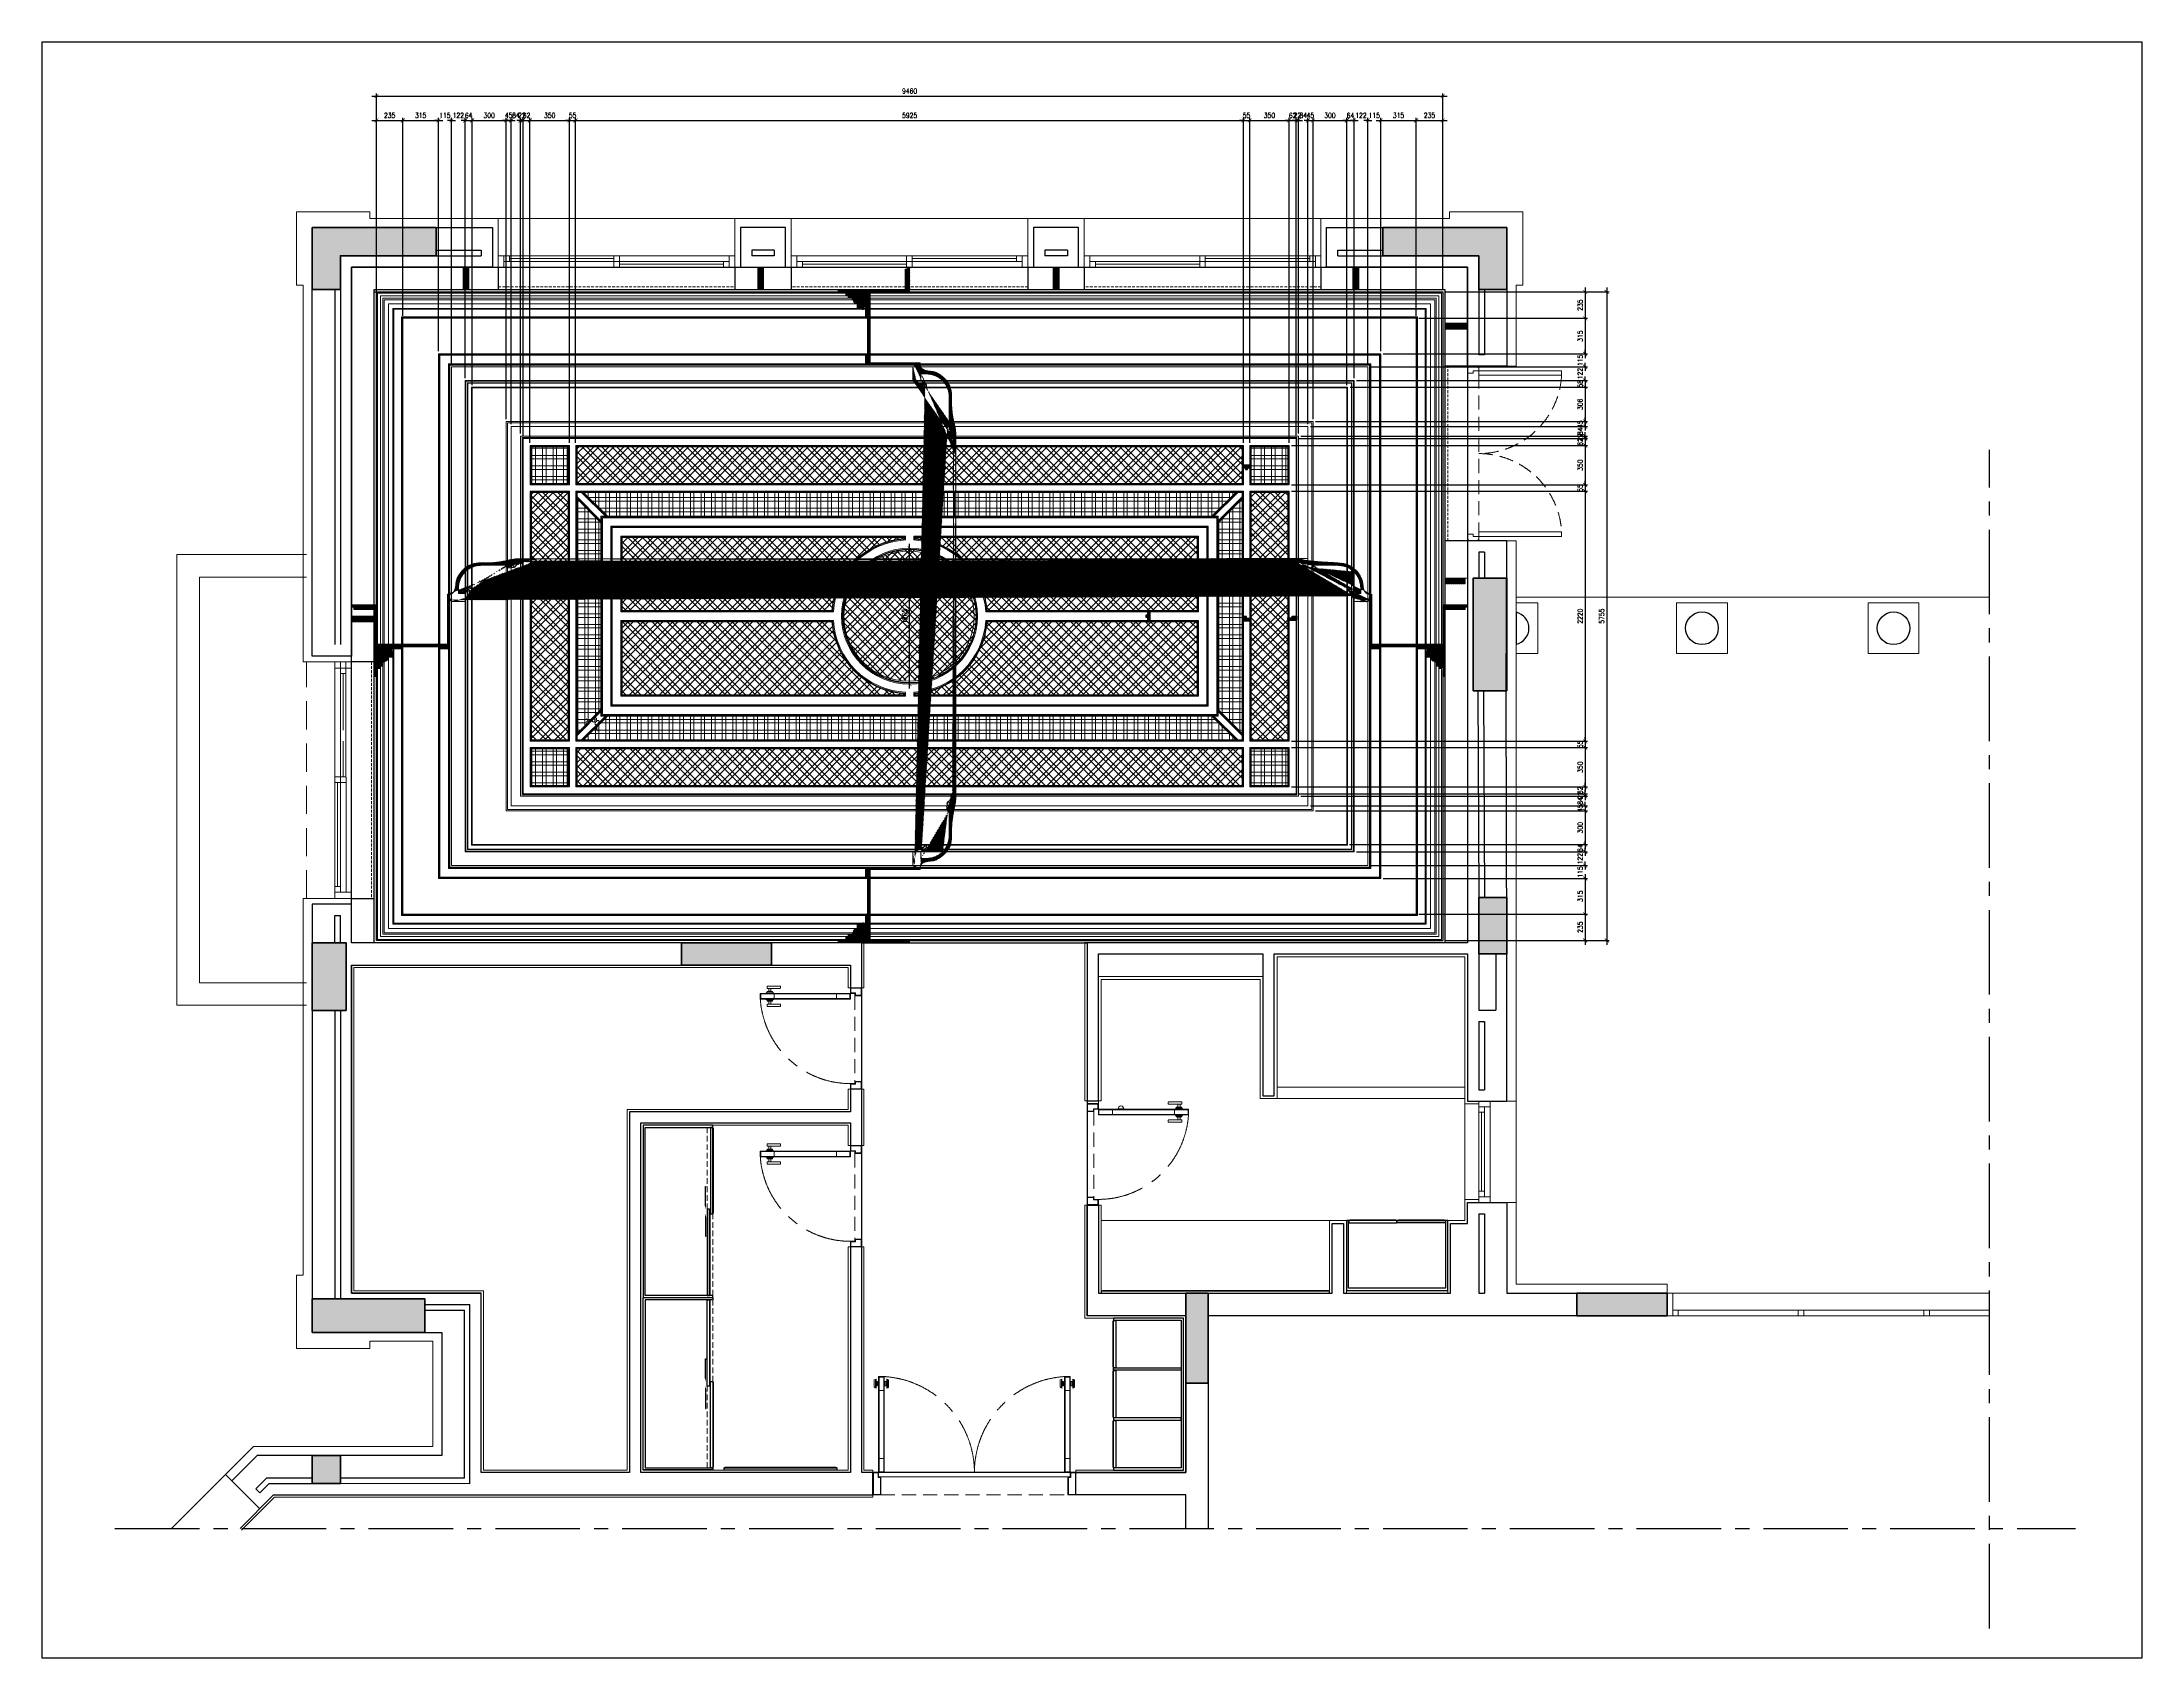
# Model space of a CAD drawing. Header units: inches. Extents: x -20583 to 399182, y -24453 to 525552.
# Drawn here: x 91006 to 109636, y 3 to 14342 of the extents above; entities that cross this region are included whole.
import ezdxf
from ezdxf import colors
from ezdxf.entities.mleader import LeaderData, LeaderLine
from ezdxf.math import Vec2, Vec3

# ---------------------------------------------------------------- set-up
doc = ezdxf.new("R2010")
doc.units = ezdxf.units.IN
doc.header["$LTSCALE"] = 1000
doc.header["$MEASUREMENT"] = 0
doc.header["$PDMODE"] = 35
for name, pattern in [('CENTER', [2, 1.25, -0.25, 0.25, -0.25]), ('HIDDEN', [0.375, 0.25, -0.125]), ('HIDDEN2', [0.1875, 0.125, -0.0625]), ('XREF-V2-GF_COLS$0$XREF-V-COLS-GF$0$CENTER2', [1.125, 0.75, -0.125, 0.125, -0.125])]:
    doc.linetypes.add(name, pattern=pattern)
for name, color, linetype in [('8', 8, 'Continuous'), ('A-DIM', 9, 'Continuous'), ('A-WALL', 7, 'Continuous'), ('WOOD 01', 34, 'Continuous')]:
    doc.layers.add(name, color=color, linetype=linetype)
for name, color, linetype, lineweight in [('A-DOOR', 134, 'Continuous', 18), ('A-FLOR-FIXT', 114, 'Continuous', 9), ('A-FLOR-HIDN', 252, 'HIDDEN', 0), ('A-GLAZ', 134, 'Continuous', 18), ('A-WALL-PRHT', 4, 'Continuous', 18), ('A-WALL-TILE', 8, 'Continuous', 9), ('Built-in', 253, 'HIDDEN', 0), ('CQ Marble', 6, 'Continuous', 0), ('Glass-Mirror', 4, 'Continuous', 0), ('GRC', 41, 'Continuous', 0), ('Sanitaire', 253, 'Continuous', 0), ('Wood treillis', 111, 'Continuous', 0), ('WOOD-HID', 8, 'HIDDEN', 18), ('XREF-V2-GF_COLS$0$A-COLS', 5, 'Continuous', 40), ('XREF-V2-GF_COLS$0$A-COLS-PATT', 252, 'Continuous', 20)]:
    doc.layers.add(name, color=color, linetype=linetype, lineweight=lineweight)
doc.layers.add('Stone-GRG', color=7, linetype='Continuous', lineweight=0, true_color=0xfff2cc)
doc.styles.add('ST9', font='romans.shx', dxfattribs={"width": 0.8})
doc.styles.get("Standard").update_dxf_attribs({"font": 'arial.ttf'})
doc.dimstyles.new('DIM-20', dxfattribs={"dimscale": 1000, "dimtxt": 0.044, "dimasz": 0.035, "dimexe": 0.022, "dimexo": 0.022, "dimgap": 0.022, "dimtad": 1, "dimdec": 0, "dimzin": 0, "dimdsep": 46, "dimtxsty": 'ST9', "dimblk1": 'ARCHTICK', "dimblk2": 'ARCHTICK', "dimsah": 1, "dimcen": 0.088, "dimdle": 0.04, "dimclrd": 256, "dimclre": 256, "dimclrt": 3, "dimadec": 0, "dimazin": 0, "dimtfac": 1, "dimtdec": 0, "dimtix": 1, "dimtofl": 0, "dimtmove": 1, "dimatfit": 3, "dimldrblk": 'CLOSED', "dimfxl": 1, "dimtolj": 1, "dimtzin": 0, "dimarcsym": 0})
pattern_1 = [(45, (90655.0285, 0), (-1.76776695, 1.76776695), [])]
pattern_2 = [(45, (-93752.633, -8713.23), (-4.4194174, 4.4194174), [])]
pattern_3 = [(90, (-95335.35, -7732.16), (-93.75, 2e-14), []), (90, (-95304.1, -7700.91), (-93.75, 2e-14), [])]
pattern_4 = [(135, (-95335.35, -7732.16), (-66.29126, -66.29126), []), (135, (-95335.35, -7687.97), (-66.29126, -66.29126), [])]
pattern_5 = [(180, (-95335.35, -7732.16), (-7e-15, -93.75), []), (180, (-95366.6, -7700.91), (-7e-15, -93.75), [])]
pattern_6 = [(45, (-95335.35, -7732.16), (-66.29126, 66.29126), []), (45, (-95291.16, -7732.16), (-66.29126, 66.29126), [])]

# ---------------------------------------------------------------- blocks, each defined once
blk = doc.blocks.new('DR - 1550')
at = {"color": 253, "linetype": 'HIDDEN2'}
for p, q in [((40, 100), (1510, 100)), ((60, 0), (1490, 0))]:
    blk.add_line(p, q, dxfattribs=at)
for points in [[(40, 100), (40, 835), (80, 835), (80, 100), (40, 100)], [(1510, 100), (1510, 835), (1470, 835), (1470, 100), (1510, 100)]]:
    blk.add_lwpolyline(points)
for points in [[(0, 90), (10, 90), (10, 100), (40, 100), (40, 50), (60, 50), (60, 0), (10, 0), (10, 10), (0, 10)], [(1550, 90), (1540, 90), (1540, 100), (1510, 100), (1510, 50), (1490, 50), (1490, 0), (1540, 0), (1540, 10), (1550, 10)]]:
    blk.add_lwpolyline(points, close=True)
at = {"linetype": 'HIDDEN2'}
for centre, start, end in [((38, 99), 0.0731, 86.5576), ((1512, 99), 93.4424, 179.9269)]:
    blk.add_arc(centre, 737, start, end, dxfattribs=at)
blk = doc.blocks.new('*U120')
for p, q in [((350, 1000), (350, 200)), ((400, 1000), (350, 1000)), ((350, 1000), (400, 1000)), ((354, 996), (354, 204)), ((354, 996), (396, 996)), ((396, 204), (396, 996)), ((400, 200), (400, 1000)), ((400, 1000), (400, 1000)), ((354, 876), (396, 876)), ((350, 200), (400, 200))]:
    blk.add_line(p, q)
at = {"color": 253, "linetype": 'HIDDEN2'}
for p, q in [((380, 160), (-380, 160)), ((-380, 100), (380, 100))]:
    blk.add_line(p, q, dxfattribs=at)
for points in [[(305, 936), (305, 824, -0.414214), (301, 820), (289, 820, -0.414214), (285, 824), (285, 936, -0.414214), (289, 940), (301, 940, -0.414214)], [(445, 936), (445, 824, 0.414214), (449, 820), (461, 820, 0.414214), (465, 824), (465, 936, 0.414214), (461, 940), (449, 940, 0.414214)]]:
    blk.add_lwpolyline(points, format="xyb", close=True)
for points in [[(337, 940), (332, 940), (332, 890), (337, 890)], [(350, 950), (350, 880), (340, 890), (340, 940)], [(400, 950), (400, 880), (410, 890), (410, 940)], [(413, 940), (418, 940), (418, 890), (413, 890)], [(331, 925), (305, 925), (305, 905), (331, 905)], [(419, 925), (445, 925), (445, 905), (419, 905)], [(-450, 200), (-400, 200), (-400, 160), (-380, 160), (-380, 100), (-450, 100)], [(-446, 196), (-404, 196), (-404, 156), (-384, 156), (-384, 104), (-446, 104)], [(450, 200), (400, 200), (400, 160), (380, 160), (380, 100), (450, 100)], [(446, 196), (404, 196), (404, 156), (384, 156), (384, 104), (446, 104)]]:
    blk.add_lwpolyline(points, close=True)
at = {"flags": 128}
for points in [[(396, 876), (354, 876), (354, 996), (396, 996)], [(396, 204), (354, 204), (354, 324), (396, 324)]]:
    blk.add_lwpolyline(points, close=True, dxfattribs=at)
at = {"linetype": 'CENTER', "ltscale": 0.4}
blk.add_arc((402, 199), 802, 93.7386, 179.9566, dxfattribs=at)
blk = doc.blocks.new('*U117')
for p, q in [((-873, 1028), (-873, 948)), ((-869, 1008), (-859, 1008)), ((-869, 1008), (-869, 968)), ((-869, 968), (-859, 968)), ((-859, 1008), (-859, 968)), ((-855, 1008), (-850, 1008)), ((-855, 1008), (-855, 968)), ((-855, 968), (-850, 968)), ((-800, 1050), (-850, 1050)), ((-850, 1050), (-800, 1050)), ((-850, 200), (-850, 1050)), ((-804, 1046), (-846, 1046)), ((-846, 204), (-846, 1046)), ((-804, 1046), (-804, 204)), ((-800, 1050), (-800, 200)), ((-795, 1008), (-800, 1008)), ((-795, 968), (-800, 968)), ((-795, 1008), (-795, 968)), ((-781, 1008), (-791, 1008)), ((-791, 1008), (-791, 968)), ((-781, 968), (-791, 968)), ((-781, 1008), (-781, 968)), ((-777, 1028), (-777, 948)), ((777, 1028), (777, 948)), ((781, 1008), (781, 968)), ((781, 1008), (791, 1008)), ((781, 968), (791, 968)), ((791, 1008), (791, 968)), ((795, 1008), (795, 968)), ((795, 1008), (800, 1008)), ((795, 968), (800, 968)), ((800, 1050), (800, 200)), ((850, 1050), (800, 1050)), ((800, 1050), (850, 1050)), ((804, 1046), (804, 204)), ((804, 1046), (846, 1046)), ((846, 204), (846, 1046)), ((850, 200), (850, 1050)), ((855, 1008), (850, 1008)), ((855, 968), (850, 968)), ((855, 1008), (855, 968)), ((869, 1008), (859, 1008)), ((859, 1008), (859, 968)), ((869, 968), (859, 968)), ((869, 1008), (869, 968)), ((873, 1028), (873, 948)), ((-804, 926), (-846, 926)), ((804, 926), (846, 926)), ((-800, 200), (-850, 200)), ((800, 200), (850, 200))]:
    blk.add_line(p, q)
at = {"color": 253, "linetype": 'HIDDEN2'}
for p, q in [((-830, 160), (830, 160)), ((830, 0), (-830, 0))]:
    blk.add_line(p, q, dxfattribs=at)
for points in [[(-888, 1020), (-888, 956)], [(-878, 1026), (-878, 949)], [(-772, 1026), (-772, 949)], [(-762, 1020), (-762, 956)], [(762, 1020), (762, 956)], [(772, 1026), (772, 949)], [(878, 1026), (878, 949)], [(888, 1020), (888, 956)]]:
    blk.add_lwpolyline(points)
for points in [[(-873, 1028), (-873, 948, -2.191511)], [(-777, 1028), (-777, 948, 2.191511)], [(777, 1028), (777, 948, -2.191511)], [(873, 1028), (873, 948, 2.191511)]]:
    blk.add_lwpolyline(points, format="xyb")
at = {"flags": 128}
for points in [[(-846, 926), (-804, 926), (-804, 1046), (-846, 1046)], [(846, 926), (804, 926), (804, 1046), (846, 1046)], [(-846, 204), (-804, 204), (-804, 324), (-846, 324)], [(846, 204), (804, 204), (804, 324), (846, 324)]]:
    blk.add_lwpolyline(points, close=True, dxfattribs=at)
for points in [[(-900, 200), (-850, 200), (-850, 160), (-830, 160), (-830, 0), (-900, 0)], [(-896, 196), (-854, 196), (-854, 156), (-834, 156), (-834, 4), (-896, 4)], [(900, 200), (850, 200), (850, 160), (830, 160), (830, 0), (900, 0)], [(896, 196), (854, 196), (854, 156), (834, 156), (834, 4), (896, 4)]]:
    blk.add_lwpolyline(points, close=True)
for centre, start, end in [((-861, 988), 106.2602, 129.7918), ((-861, 988), 230.2082, 253.7398), ((-789, 988), 50.2082, 73.7398), ((-789, 988), 286.2602, 309.7918), ((789, 988), 106.2602, 129.7918), ((789, 988), 230.2082, 253.7398), ((861, 988), 50.2082, 73.7398), ((861, 988), 286.2602, 309.7918)]:
    blk.add_arc(centre, 41.7, start, end)
at = {"linetype": 'CENTER', "ltscale": 0.4}
for centre, start, end in [((-853, 199), 0.0777, 86.4509), ((853, 199), 93.5491, 179.9223)]:
    blk.add_arc(centre, 853, start, end, dxfattribs=at)
blk = doc.blocks.new('A$Ce81e4512')
at = {"layer": '8'}
h = blk.add_hatch(dxfattribs=at)
h.set_pattern_fill('ANSI31', color=256, scale=50, style=0)
edge = h.paths.add_edge_path()
edge.add_line((5105, 729), (5105, 284))
edge.add_line((5105, 284), (5735, 284))
edge.add_line((5735, 284), (5735, 244))
edge.add_line((5735, 244), (5540, 244))
edge.add_line((5540, 244), (5540, 244))
edge.add_line((5540, 244), (5512, 244))
edge.add_line((5512, 244), (5512, 249))
edge.add_arc((5512, 256), 7.08, 180.0586, 269.9414, ccw=False)
edge.add_line((5505, 256), (5500, 256))
edge.add_line((5500, 256), (5500, 261))
edge.add_line((5500, 261), (5185, 261))
edge.add_line((5185, 261), (5185, 256))
edge.add_line((5185, 256), (5180, 256))
edge.add_arc((5173, 256), 7.08, 270.0586, 359.9414, ccw=False)
edge.add_line((5173, 249), (5173, 244))
edge.add_line((5173, 244), (5097, 244))
edge.add_line((5097, 244), (5097, 249))
edge.add_arc((5097, 256), 7.08, 180.0586, 269.9414, ccw=False)
edge.add_line((5090, 256), (5085, 256))
edge.add_line((5085, 256), (5085, 678))
edge.add_spline(control_points=[(5105, 729), (5028, 716), (5032, 817), (5028, 837), (5022, 880), (4991, 921), (4953, 957), (4921, 982), (4883, 1009), (4797, 1006), (4618, 1003), (4549, 1042), (4480, 1044), (4430, 1044), (4206, 1044), (4278, 1044)], knot_values=[0.672419, 0.672419, 0.672419, 0.672419, 1.619398, 1.619398, 1.619398, 2.404796, 2.404796, 2.404796, 3.190194, 3.190194, 3.190194, 4.002694, 4.002694, 4.002694, 4.856498, 4.856498, 4.856498, 4.856498], weights=[1, 1, 1, 1, 0.949253, 0.949253, 1, 0.949253, 0.949253, 1, 1, 1, 1, 1, 1, 1], degree=3, periodic=0)
edge.add_spline(control_points=[(5007, 735), (5007, 752), (5007, 769), (5007, 785), (5007, 839), (4986, 889), (4948, 927), (4910, 965), (4861, 985), (4807, 985), (4733, 985), (4658, 985), (4584, 985)], knot_values=[1219.098882, 1219.098882, 1219.098882, 1219.098882, 1220.098882, 1220.098882, 1220.098882, 1220.88428, 1220.88428, 1220.88428, 1221.669678, 1221.669678, 1221.669678, 1222.669678, 1222.669678, 1222.669678, 1222.669678], weights=[1, 1, 1, 1, 0.949253, 0.949253, 1, 0.949253, 0.949253, 1, 1, 1, 1], degree=3, periodic=0)
edge.add_spline(control_points=[(4948, 735), (4968, 735), (4987, 735), (5007, 735)], knot_values=[1218.098882, 1218.098882, 1218.098882, 1218.098882, 1219.098882, 1219.098882, 1219.098882, 1219.098882], weights=[1, 1, 1, 1], degree=3, periodic=0)
edge.add_spline(control_points=[(4910, 785), (4923, 769), (4935, 752), (4948, 735)], knot_values=[1217.098882, 1217.098882, 1217.098882, 1217.098882, 1218.098882, 1218.098882, 1218.098882, 1218.098882], weights=[1, 1, 1, 1], degree=3, periodic=0)
edge.add_spline(control_points=[(4884, 785), (4893, 785), (4902, 785), (4910, 785)], knot_values=[1216.098882, 1216.098882, 1216.098882, 1216.098882, 1217.098882, 1217.098882, 1217.098882, 1217.098882], weights=[1, 1, 1, 1], degree=3, periodic=0)
edge.add_spline(control_points=[(4925, 725), (4922, 725), (4914, 726), (4909, 738), (4910, 751), (4904, 762), (4896, 765), (4891, 765), (4890, 765)], knot_values=[12.38377, 12.38377, 12.38377, 12.38377, 191.063387, 414.968475, 742.989527, 949.449289, 1151.746905, 1213.098882, 1213.098882, 1213.098882, 1213.098882], weights=[1, 1, 1, 1, 1, 1, 1, 1, 1], degree=3, periodic=0)
edge.add_spline(control_points=[(4925, 723), (4925, 723), (4925, 724), (4925, 725)], knot_values=[11.38377, 11.38377, 11.38377, 11.38377, 12.38377, 12.38377, 12.38377, 12.38377], weights=[1, 1, 1, 1], degree=3, periodic=0)
edge.add_spline(control_points=[(4920, 719), (4920, 721), (4922, 723), (4925, 723)], knot_values=[10.112779, 10.112779, 10.112779, 10.112779, 11.38377, 11.38377, 11.38377, 11.38377], weights=[1, 0.869852, 0.869852, 1], degree=3, periodic=0)
edge.add_spline(control_points=[(4922, 713), (4920, 714), (4919, 717), (4920, 719)], knot_values=[8.841788, 8.841788, 8.841788, 8.841788, 10.112779, 10.112779, 10.112779, 10.112779], weights=[1, 0.869852, 0.869852, 1], degree=3, periodic=0)
edge.add_spline(control_points=[(4928, 713), (4926, 712), (4924, 712), (4922, 713)], knot_values=[7.570796, 7.570796, 7.570796, 7.570796, 8.841788, 8.841788, 8.841788, 8.841788], weights=[1, 0.869852, 0.869852, 1], degree=3, periodic=0)
edge.add_spline(control_points=[(4928, 707), (4928, 709), (4928, 711), (4928, 713)], knot_values=[6.570796, 6.570796, 6.570796, 6.570796, 7.570796, 7.570796, 7.570796, 7.570796], weights=[1, 1, 1, 1], degree=3, periodic=0)
edge.add_spline(control_points=[(4942, 693), (4942, 702), (4936, 707), (4928, 707)], knot_values=[5, 5, 5, 5, 6.570796, 6.570796, 6.570796, 6.570796], weights=[1, 0.804738, 0.804738, 1], degree=3, periodic=0)
edge.add_spline(control_points=[(4948, 693), (4946, 693), (4944, 693), (4942, 693)], knot_values=[4, 4, 4, 4, 5, 5, 5, 5], weights=[1, 1, 1, 1], degree=3, periodic=0)
edge.add_spline(control_points=[(4948, 663), (4948, 673), (4948, 683), (4948, 693)], knot_values=[3, 3, 3, 3, 4, 4, 4, 4], weights=[1, 1, 1, 1], degree=3, periodic=0)
edge.add_spline(control_points=[(5070, 663), (5001, 663), (4975, 663), (4948, 663)], knot_values=[2, 2, 2, 2, 3, 3, 3, 3], weights=[1, 1, 1, 1], degree=3, periodic=0)
edge.add_spline(control_points=[(4434, 1023), (4398, 1023), (4362, 1023), (4318, 1023)], knot_values=[1953.389958, 1953.389958, 1953.389958, 1953.389958, 1954.328033, 1954.328033, 1954.328033, 1954.328033], weights=[1, 1, 1, 1], degree=3, periodic=0)
edge.add_spline(control_points=[(4434, 1015), (4434, 1018), (4434, 1020), (4434, 1023)], knot_values=[1952.389958, 1952.389958, 1952.389958, 1952.389958, 1953.389958, 1953.389958, 1953.389958, 1953.389958], weights=[1, 1, 1, 1], degree=3, periodic=0)
edge.add_spline(control_points=[(4439, 1015), (4437, 1015), (4436, 1015), (4434, 1015)], knot_values=[1951.389958, 1951.389958, 1951.389958, 1951.389958, 1952.389958, 1952.389958, 1952.389958, 1952.389958], weights=[1, 1, 1, 1], degree=3, periodic=0)
edge.add_spline(control_points=[(4437, 1005), (4435, 1009), (4436, 1012), (4439, 1015)], knot_values=[1950.069286, 1950.069286, 1950.069286, 1950.069286, 1951.389958, 1951.389958, 1951.389958, 1951.389958], weights=[1, 0.859857, 0.859857, 1], degree=3, periodic=0)
edge.add_spline(control_points=[(4447, 1001), (4443, 1000), (4439, 1001), (4437, 1005)], knot_values=[1948.748614, 1948.748614, 1948.748614, 1948.748614, 1950.069286, 1950.069286, 1950.069286, 1950.069286], weights=[1, 0.859857, 0.859857, 1], degree=3, periodic=0)
edge.add_spline(control_points=[(4453, 1009), (4453, 1005), (4451, 1002), (4447, 1001)], knot_values=[1947.427942, 1947.427942, 1947.427942, 1947.427942, 1948.748614, 1948.748614, 1948.748614, 1948.748614], weights=[1, 0.859857, 0.859857, 1], degree=3, periodic=0)
edge.add_spline(control_points=[(4456, 1004), (4455, 1006), (4454, 1007), (4453, 1009)], knot_values=[1946.427942, 1946.427942, 1946.427942, 1946.427942, 1947.427942, 1947.427942, 1947.427942, 1947.427942], weights=[1, 1, 1, 1], degree=3, periodic=0)
edge.add_spline(control_points=[(4539, 977), (4539, 975), (4536, 971), (4527, 963), (4505, 966), (4496, 987), (4485, 1005), (4467, 1010), (4458, 1006), (4456, 1004)], knot_values=[1227.240474, 1227.240474, 1227.240474, 1227.240474, 1263.20953, 1323.395093, 1470.775087, 1611.888659, 1766.488267, 1876.411689, 1946.427942, 1946.427942, 1946.427942, 1946.427942], weights=[1, 1, 1, 1, 1, 1, 1, 1, 1, 1], degree=3, periodic=0)
edge.add_spline(control_points=[(4539, 963), (4539, 968), (4539, 972), (4539, 977)], knot_values=[1226.240474, 1226.240474, 1226.240474, 1226.240474, 1227.240474, 1227.240474, 1227.240474, 1227.240474], weights=[1, 1, 1, 1], degree=3, periodic=0)
edge.add_spline(control_points=[(4573, 963), (4562, 963), (4550, 963), (4539, 963)], knot_values=[1225.240474, 1225.240474, 1225.240474, 1225.240474, 1226.240474, 1226.240474, 1226.240474, 1226.240474], weights=[1, 1, 1, 1], degree=3, periodic=0)
edge.add_spline(control_points=[(4584, 974), (4578, 974), (4573, 969), (4573, 963)], knot_values=[1223.669678, 1223.669678, 1223.669678, 1223.669678, 1225.240474, 1225.240474, 1225.240474, 1225.240474], weights=[1, 0.804738, 0.804738, 1], degree=3, periodic=0)
edge.add_spline(control_points=[(4584, 985), (4584, 982), (4584, 978), (4584, 974)], knot_values=[1222.669678, 1222.669678, 1222.669678, 1222.669678, 1223.669678, 1223.669678, 1223.669678, 1223.669678], weights=[1, 1, 1, 1], degree=3, periodic=0)
edge.add_spline(control_points=[(610, 729), (687, 716), (683, 817), (687, 837), (693, 880), (724, 921), (761, 957), (794, 982), (832, 1009), (918, 1006), (1097, 1003), (1166, 1042), (1235, 1044), (1285, 1044), (1509, 1044), (4264, 1044)], knot_values=[0.672419, 0.672419, 0.672419, 0.672419, 1.619398, 1.619398, 1.619398, 2.404796, 2.404796, 2.404796, 3.190194, 3.190194, 3.190194, 4.002694, 4.002694, 4.002694, 4.856498, 4.856498, 4.856498, 4.856498], weights=[1, 1, 1, 1, 0.949253, 0.949253, 1, 0.949253, 0.949253, 1, 1, 1, 1, 1, 1, 1], degree=3, periodic=0)
edge.add_spline(control_points=[(1281, 1023), (1317, 1023), (1353, 1023), (4318, 1023)], knot_values=[1953.389958, 1953.389958, 1953.389958, 1953.389958, 1954.328033, 1954.328033, 1954.328033, 1954.328033], weights=[1, 1, 1, 1], degree=3, periodic=0)
edge.add_spline(control_points=[(1281, 1015), (1281, 1018), (1281, 1020), (1281, 1023)], knot_values=[1952.389958, 1952.389958, 1952.389958, 1952.389958, 1953.389958, 1953.389958, 1953.389958, 1953.389958], weights=[1, 1, 1, 1], degree=3, periodic=0)
edge.add_spline(control_points=[(1276, 1015), (1277, 1015), (1279, 1015), (1281, 1015)], knot_values=[1951.389958, 1951.389958, 1951.389958, 1951.389958, 1952.389958, 1952.389958, 1952.389958, 1952.389958], weights=[1, 1, 1, 1], degree=3, periodic=0)
edge.add_spline(control_points=[(1278, 1005), (1279, 1009), (1279, 1012), (1276, 1015)], knot_values=[1950.069286, 1950.069286, 1950.069286, 1950.069286, 1951.389958, 1951.389958, 1951.389958, 1951.389958], weights=[1, 0.859857, 0.859857, 1], degree=3, periodic=0)
edge.add_spline(control_points=[(1268, 1001), (1272, 1000), (1276, 1001), (1278, 1005)], knot_values=[1948.748614, 1948.748614, 1948.748614, 1948.748614, 1950.069286, 1950.069286, 1950.069286, 1950.069286], weights=[1, 0.859857, 0.859857, 1], degree=3, periodic=0)
edge.add_spline(control_points=[(1262, 1009), (1262, 1005), (1264, 1002), (1268, 1001)], knot_values=[1947.427942, 1947.427942, 1947.427942, 1947.427942, 1948.748614, 1948.748614, 1948.748614, 1948.748614], weights=[1, 0.859857, 0.859857, 1], degree=3, periodic=0)
edge.add_spline(control_points=[(1259, 1004), (1260, 1006), (1261, 1007), (1262, 1009)], knot_values=[1946.427942, 1946.427942, 1946.427942, 1946.427942, 1947.427942, 1947.427942, 1947.427942, 1947.427942], weights=[1, 1, 1, 1], degree=3, periodic=0)
edge.add_spline(control_points=[(1176, 977), (1176, 975), (1179, 971), (1188, 963), (1210, 966), (1219, 987), (1230, 1005), (1248, 1010), (1256, 1006), (1259, 1004)], knot_values=[1227.240474, 1227.240474, 1227.240474, 1227.240474, 1263.20953, 1323.395093, 1470.775087, 1611.888659, 1766.488267, 1876.411689, 1946.427942, 1946.427942, 1946.427942, 1946.427942], weights=[1, 1, 1, 1, 1, 1, 1, 1, 1, 1], degree=3, periodic=0)
edge.add_spline(control_points=[(1176, 963), (1176, 968), (1176, 972), (1176, 977)], knot_values=[1226.240474, 1226.240474, 1226.240474, 1226.240474, 1227.240474, 1227.240474, 1227.240474, 1227.240474], weights=[1, 1, 1, 1], degree=3, periodic=0)
edge.add_spline(control_points=[(1142, 963), (1153, 963), (1164, 963), (1176, 963)], knot_values=[1225.240474, 1225.240474, 1225.240474, 1225.240474, 1226.240474, 1226.240474, 1226.240474, 1226.240474], weights=[1, 1, 1, 1], degree=3, periodic=0)
edge.add_spline(control_points=[(1131, 974), (1137, 974), (1142, 969), (1142, 963)], knot_values=[1223.669678, 1223.669678, 1223.669678, 1223.669678, 1225.240474, 1225.240474, 1225.240474, 1225.240474], weights=[1, 0.804738, 0.804738, 1], degree=3, periodic=0)
edge.add_spline(control_points=[(1131, 985), (1131, 982), (1131, 978), (1131, 974)], knot_values=[1222.669678, 1222.669678, 1222.669678, 1222.669678, 1223.669678, 1223.669678, 1223.669678, 1223.669678], weights=[1, 1, 1, 1], degree=3, periodic=0)
edge.add_spline(control_points=[(766, 927), (804, 965), (854, 985), (908, 985), (982, 985), (1056, 985), (1131, 985)], knot_values=[1220.88428, 1220.88428, 1220.88428, 1220.88428, 1221.669678, 1221.669678, 1221.669678, 1222.669678, 1222.669678, 1222.669678, 1222.669678], weights=[1, 0.949253, 0.949253, 1, 1, 1, 1], degree=3, periodic=0)
edge.add_spline(control_points=[(708, 735), (708, 752), (708, 769), (708, 785), (708, 839), (728, 889), (766, 927)], knot_values=[1219.098882, 1219.098882, 1219.098882, 1219.098882, 1220.098882, 1220.098882, 1220.098882, 1220.88428, 1220.88428, 1220.88428, 1220.88428], weights=[1, 1, 1, 1, 0.949253, 0.949253, 1], degree=3, periodic=0)
edge.add_spline(control_points=[(767, 735), (747, 735), (728, 735), (708, 735)], knot_values=[1218.098882, 1218.098882, 1218.098882, 1218.098882, 1219.098882, 1219.098882, 1219.098882, 1219.098882], weights=[1, 1, 1, 1], degree=3, periodic=0)
edge.add_spline(control_points=[(805, 785), (792, 769), (779, 752), (767, 735)], knot_values=[1217.098882, 1217.098882, 1217.098882, 1217.098882, 1218.098882, 1218.098882, 1218.098882, 1218.098882], weights=[1, 1, 1, 1], degree=3, periodic=0)
edge.add_spline(control_points=[(831, 785), (822, 785), (813, 785), (805, 785)], knot_values=[1216.098882, 1216.098882, 1216.098882, 1216.098882, 1217.098882, 1217.098882, 1217.098882, 1217.098882], weights=[1, 1, 1, 1], degree=3, periodic=0)
edge.add_spline(control_points=[(831, 770), (831, 775), (831, 780), (831, 785)], knot_values=[1215.098882, 1215.098882, 1215.098882, 1215.098882, 1216.098882, 1216.098882, 1216.098882, 1216.098882], weights=[1, 1, 1, 1], degree=3, periodic=0)
edge.add_spline(control_points=[(825, 770), (827, 770), (829, 770), (831, 770)], knot_values=[1214.098882, 1214.098882, 1214.098882, 1214.098882, 1215.098882, 1215.098882, 1215.098882, 1215.098882], weights=[1, 1, 1, 1], degree=3, periodic=0)
edge.add_spline(control_points=[(825, 765), (825, 767), (825, 769), (825, 770)], knot_values=[1213.098882, 1213.098882, 1213.098882, 1213.098882, 1214.098882, 1214.098882, 1214.098882, 1214.098882], weights=[1, 1, 1, 1], degree=3, periodic=0)
edge.add_spline(control_points=[(790, 725), (793, 725), (800, 726), (806, 738), (805, 751), (811, 762), (819, 765), (824, 765), (825, 765)], knot_values=[12.38377, 12.38377, 12.38377, 12.38377, 191.063387, 414.968475, 742.989527, 949.449289, 1151.746905, 1213.098882, 1213.098882, 1213.098882, 1213.098882], weights=[1, 1, 1, 1, 1, 1, 1, 1, 1], degree=3, periodic=0)
edge.add_spline(control_points=[(790, 723), (790, 723), (790, 724), (790, 725)], knot_values=[11.38377, 11.38377, 11.38377, 11.38377, 12.38377, 12.38377, 12.38377, 12.38377], weights=[1, 1, 1, 1], degree=3, periodic=0)
edge.add_spline(control_points=[(795, 719), (794, 721), (792, 723), (790, 723)], knot_values=[10.112779, 10.112779, 10.112779, 10.112779, 11.38377, 11.38377, 11.38377, 11.38377], weights=[1, 0.869852, 0.869852, 1], degree=3, periodic=0)
edge.add_spline(control_points=[(793, 713), (795, 714), (796, 717), (795, 719)], knot_values=[8.841788, 8.841788, 8.841788, 8.841788, 10.112779, 10.112779, 10.112779, 10.112779], weights=[1, 0.869852, 0.869852, 1], degree=3, periodic=0)
edge.add_spline(control_points=[(787, 713), (789, 712), (791, 712), (793, 713)], knot_values=[7.570796, 7.570796, 7.570796, 7.570796, 8.841788, 8.841788, 8.841788, 8.841788], weights=[1, 0.869852, 0.869852, 1], degree=3, periodic=0)
edge.add_spline(control_points=[(787, 707), (787, 709), (787, 711), (787, 713)], knot_values=[6.570796, 6.570796, 6.570796, 6.570796, 7.570796, 7.570796, 7.570796, 7.570796], weights=[1, 1, 1, 1], degree=3, periodic=0)
edge.add_spline(control_points=[(773, 693), (773, 702), (779, 707), (787, 707)], knot_values=[5, 5, 5, 5, 6.570796, 6.570796, 6.570796, 6.570796], weights=[1, 0.804738, 0.804738, 1], degree=3, periodic=0)
edge.add_spline(control_points=[(767, 693), (769, 693), (771, 693), (773, 693)], knot_values=[4, 4, 4, 4, 5, 5, 5, 5], weights=[1, 1, 1, 1], degree=3, periodic=0)
edge.add_spline(control_points=[(767, 663), (767, 673), (767, 683), (767, 693)], knot_values=[3, 3, 3, 3, 4, 4, 4, 4], weights=[1, 1, 1, 1], degree=3, periodic=0)
edge.add_spline(control_points=[(645, 663), (714, 663), (740, 663), (767, 663)], knot_values=[2, 2, 2, 2, 3, 3, 3, 3], weights=[1, 1, 1, 1], degree=3, periodic=0)
edge.add_spline(control_points=[(645, 678), (645, 673), (645, 668), (645, 663)], knot_values=[1, 1, 1, 1, 2, 2, 2, 2], weights=[1, 1, 1, 1], degree=3, periodic=0)
edge.add_spline(control_points=[(630, 678), (635, 678), (640, 678), (645, 678)], knot_values=[0, 0, 0, 0, 1, 1, 1, 1], weights=[1, 1, 1, 1], degree=3, periodic=0)
edge.add_line((610, 729), (610, 284))
edge.add_line((610, 284), (-20, 284))
edge.add_line((-20, 284), (-20, 244))
edge.add_line((-20, 244), (175, 244))
edge.add_line((175, 244), (175, 244))
edge.add_line((175, 244), (203, 244))
edge.add_line((203, 244), (203, 249))
edge.add_arc((203, 256), 7.08, 270.0586, 359.9414)
edge.add_line((210, 256), (215, 256))
edge.add_line((215, 256), (215, 261))
edge.add_line((215, 261), (530, 261))
edge.add_line((530, 261), (530, 256))
edge.add_line((530, 256), (535, 256))
edge.add_arc((542, 256), 7.08, 180.0586, 269.9414)
edge.add_line((542, 249), (542, 244))
edge.add_line((542, 244), (618, 244))
edge.add_line((618, 244), (618, 249))
edge.add_arc((618, 256), 7.08, 270.0586, 359.9414)
edge.add_line((625, 256), (630, 256))
edge.add_line((630, 256), (630, 678))
edge.add_spline(control_points=[(4884, 770), (4884, 775), (4884, 780), (4884, 785)], knot_values=[1215.098882, 1215.098882, 1215.098882, 1215.098882, 1216.098882, 1216.098882, 1216.098882, 1216.098882], weights=[1, 1, 1, 1], degree=3, periodic=0)
edge.add_spline(control_points=[(4890, 770), (4888, 770), (4886, 770), (4884, 770)], knot_values=[1214.098882, 1214.098882, 1214.098882, 1214.098882, 1215.098882, 1215.098882, 1215.098882, 1215.098882], weights=[1, 1, 1, 1], degree=3, periodic=0)
edge.add_spline(control_points=[(4890, 765), (4890, 767), (4890, 769), (4890, 770)], knot_values=[1213.098882, 1213.098882, 1213.098882, 1213.098882, 1214.098882, 1214.098882, 1214.098882, 1214.098882], weights=[1, 1, 1, 1], degree=3, periodic=0)
h = blk.add_hatch(dxfattribs=at)
h.set_pattern_fill('ANSI31', color=256, scale=50, style=0)
h.set_pattern_definition([(45, (-119262.6754, -8504.473), (-4.41941738, 4.41941738), [])])
h.paths.add_polyline_path([(-40, 0), (-20, 0), (-20, 634), (-40, 634)])
h = blk.add_hatch(dxfattribs=at)
h.set_pattern_fill('ANSI31', color=256, scale=50, style=0)
h.set_pattern_definition([(45, (-115557.634, -8464.4094), (-4.41941738, 4.41941738), [])])
h.paths.add_polyline_path([(5755, 0), (5735, 0), (5735, 634), (5755, 634)])
h = blk.add_hatch(dxfattribs=at)
h.set_pattern_fill('ANSI38', color=256, scale=50, style=0)
h.set_pattern_definition([(45, (-115557.634, -8364.4094), (-4.41941738, 4.41941738), []), (135, (-115557.634, -8364.4094), (-13.25825215, 4.41941738), [15.625, -9.375])])
h.paths.add_polyline_path([(5755, 634), (5755, 614), (5955, 614), (5955, 634)])
h = blk.add_hatch(dxfattribs=at)
h.set_pattern_fill('ANSI31', color=256, scale=50, style=0)
h.set_pattern_definition([(45, (-115557.634, -8364.4094), (-4.41941738, 4.41941738), [])])
h.paths.add_polyline_path([(5755, 614), (5755, 594), (5935, 594), (5935, 614)])
h = blk.add_hatch(dxfattribs=at)
h.set_pattern_fill('ANSI31', color=256, scale=50, style=0)
h.set_pattern_definition([(45, (-87768.6404, -21958.3384), (-4.4194174, 4.4194174), [])])
h.paths.add_polyline_path([(115, 244), (-20, 244), (-20, 79), (-10, 79), (-10, 69), (15, 69), (15, 89), (37, 89), (37, 125), (49, 125), (49, 133, 0.439979), (87, 170), (126, 170), (126, 212, -0.415481), (129, 215), (135, 215), (135, 224), (115, 224)])
h = blk.add_hatch(dxfattribs=at)
h.set_pattern_fill('ANSI31', color=256, scale=50, style=0)
h.set_pattern_definition([(45, (-87768.6403, -21918.275), (-4.4194174, 4.4194174), [])])
h.paths.add_polyline_path([(5600, 244), (5735, 244), (5735, 79), (5725, 79), (5725, 69), (5700, 69), (5700, 89), (5678, 89), (5678, 125), (5666, 125), (5666, 133, -0.439979), (5628, 170), (5589, 170), (5589, 212, 0.415481), (5586, 215), (5580, 215), (5580, 224), (5600, 224)])
at = {"layer": 'GRC', "elevation": 0}
for points in [[(-40, 0), (-20, 0), (-20, 634), (-40, 634)], [(5755, 0), (5735, 0), (5735, 634), (5755, 634)]]:
    blk.add_lwpolyline(points, close=True, dxfattribs=at)
for points in [[(610, 729), (610, 284), (-20, 284), (-20, 244), (175, 244), (175, 244), (175, 244), (203, 244), (203, 249, 0.413614), (210, 256), (215, 256), (215, 261), (530, 261), (530, 256), (535, 256, 0.413614), (542, 249), (542, 244), (618, 244), (618, 244), (618, 249, 0.413614), (625, 256), (630, 256), (630, 678)], [(5105, 729), (5105, 284), (5735, 284), (5735, 244), (5540, 244), (5540, 244), (5540, 244), (5512, 244), (5512, 249, -0.413614), (5505, 256), (5500, 256), (5500, 261), (5185, 261), (5185, 256), (5180, 256, -0.413614), (5173, 249), (5173, 244), (5097, 244), (5097, 244), (5097, 249, -0.413614), (5090, 256), (5085, 256), (5085, 678)], [(-20, 79), (-20, 244), (115, 244), (115, 224), (135, 224), (135, 215), (129, 215, 0.415481), (126, 212), (126, 170), (87, 170, -0.439979), (49, 133), (49, 125), (37, 125), (37, 89), (15, 89), (15, 69), (-10, 69), (-10, 79), (-20, 79)], [(5735, 79), (5735, 244), (5600, 244), (5600, 224), (5580, 224), (5580, 215), (5586, 215, -0.415481), (5589, 212), (5589, 170), (5628, 170, 0.439979), (5666, 133), (5666, 125), (5678, 125), (5678, 89), (5700, 89), (5700, 69), (5725, 69), (5725, 79), (5735, 79)]]:
    blk.add_lwpolyline(points, format="xyb", dxfattribs=at)
for points in [[(5755, 634), (5755, 614), (5955, 614), (5955, 634), (5755, 634)], [(5755, 614), (5755, 594), (5935, 594), (5935, 614), (5755, 614)]]:
    blk.add_lwpolyline(points, dxfattribs=at)
at = {"layer": 'GRC'}
for points, weights, knots in [([(610, 729, 0), (687, 716, 0), (683, 817, 0), (687, 837, 0), (693, 880, 0), (724, 921, 0), (761, 957, 0), (794, 982, 0), (832, 1009, 0), (918, 1006, 0), (1097, 1003, 0), (1166, 1042, 0), (1235, 1044, 0), (1285, 1044, 0), (1509, 1044, 0), (4264, 1044, 0)], [1, 1, 1, 1, 0.949253021674, 0.949253021674, 1, 0.949253021674, 0.949253021674, 1, 1, 1, 1, 1, 1, 1], [0.672419, 0.672419, 0.672419, 0.672419, 1.619398, 1.619398, 1.619398, 2.404796, 2.404796, 2.404796, 3.190194, 3.190194, 3.190194, 4.002694, 4.002694, 4.002694, 4.856498, 4.856498, 4.856498, 4.856498]), ([(766, 927, 0), (804, 965, 0), (854, 985, 0), (908, 985, 0), (982, 985, 0), (1056, 985, 0), (1131, 985, 0)], [1, 0.949253021674, 0.949253021674, 1, 1, 1, 1], [1220.88428, 1220.88428, 1220.88428, 1220.88428, 1221.669678, 1221.669678, 1221.669678, 1222.669678, 1222.669678, 1222.669678, 1222.669678]), ([(5105, 729, 0), (5028, 716, 0), (5032, 817, 0), (5028, 837, 0), (5022, 880, 0), (4991, 921, 0), (4953, 957, 0), (4921, 982, 0), (4883, 1009, 0), (4797, 1006, 0), (4618, 1003, 0), (4549, 1042, 0), (4480, 1044, 0), (4430, 1044, 0), (4206, 1044, 0), (4278, 1044, 0)], [1, 1, 1, 1, 0.949253021674, 0.949253021674, 1, 0.949253021674, 0.949253021674, 1, 1, 1, 1, 1, 1, 1], [0.672419, 0.672419, 0.672419, 0.672419, 1.619398, 1.619398, 1.619398, 2.404796, 2.404796, 2.404796, 3.190194, 3.190194, 3.190194, 4.002694, 4.002694, 4.002694, 4.856498, 4.856498, 4.856498, 4.856498]), ([(5007, 735, 0), (5007, 752, 0), (5007, 769, 0), (5007, 785, 0), (5007, 839, 0), (4986, 889, 0), (4948, 927, 0), (4910, 965, 0), (4861, 985, 0), (4807, 985, 0), (4733, 985, 0), (4658, 985, 0), (4584, 985, 0)], [1, 1, 1, 1, 0.949253021674, 0.949253021674, 1, 0.949253021674, 0.949253021674, 1, 1, 1, 1], [1219.098882, 1219.098882, 1219.098882, 1219.098882, 1220.098882, 1220.098882, 1220.098882, 1220.88428, 1220.88428, 1220.88428, 1221.669678, 1221.669678, 1221.669678, 1222.669678, 1222.669678, 1222.669678, 1222.669678]), ([(708, 735, 0), (708, 752, 0), (708, 769, 0), (708, 785, 0), (708, 839, 0), (728, 889, 0), (766, 927, 0)], [1, 1, 1, 1, 0.949253021674, 0.949253021674, 1], [1219.098882, 1219.098882, 1219.098882, 1219.098882, 1220.098882, 1220.098882, 1220.098882, 1220.88428, 1220.88428, 1220.88428, 1220.88428])]:
    blk.add_rational_spline(points, weights, degree=3, knots=knots, dxfattribs=at)
for points in [[(1131, 985, 0), (1131, 982, 0), (1131, 978, 0), (1131, 974, 0)], [(1142, 963, 0), (1153, 963, 0), (1164, 963, 0), (1176, 963, 0)], [(1176, 963, 0), (1176, 968, 0), (1176, 972, 0), (1176, 977, 0)], [(1259, 1004, 0), (1260, 1006, 0), (1261, 1007, 0), (1262, 1009, 0)], [(1276, 1015, 0), (1277, 1015, 0), (1279, 1015, 0), (1281, 1015, 0)], [(1281, 1015, 0), (1281, 1018, 0), (1281, 1020, 0), (1281, 1023, 0)], [(1281, 1023, 0), (1317, 1023, 0), (1353, 1023, 0), (4318, 1023, 0)], [(4434, 1023, 0), (4398, 1023, 0), (4362, 1023, 0), (4318, 1023, 0)], [(4434, 1015, 0), (4434, 1018, 0), (4434, 1020, 0), (4434, 1023, 0)], [(4439, 1015, 0), (4437, 1015, 0), (4436, 1015, 0), (4434, 1015, 0)], [(4456, 1004, 0), (4455, 1006, 0), (4454, 1007, 0), (4453, 1009, 0)], [(4539, 963, 0), (4539, 968, 0), (4539, 972, 0), (4539, 977, 0)], [(4573, 963, 0), (4562, 963, 0), (4550, 963, 0), (4539, 963, 0)], [(4584, 985, 0), (4584, 982, 0), (4584, 978, 0), (4584, 974, 0)], [(805, 785, 0), (792, 769, 0), (779, 752, 0), (767, 735, 0)], [(831, 785, 0), (822, 785, 0), (813, 785, 0), (805, 785, 0)], [(825, 765, 0), (825, 767, 0), (825, 769, 0), (825, 770, 0)], [(825, 770, 0), (827, 770, 0), (829, 770, 0), (831, 770, 0)], [(831, 770, 0), (831, 775, 0), (831, 780, 0), (831, 785, 0)], [(4884, 770, 0), (4884, 775, 0), (4884, 780, 0), (4884, 785, 0)], [(4884, 785, 0), (4893, 785, 0), (4902, 785, 0), (4910, 785, 0)], [(4890, 770, 0), (4888, 770, 0), (4886, 770, 0), (4884, 770, 0)], [(4890, 765, 0), (4890, 767, 0), (4890, 769, 0), (4890, 770, 0)], [(4910, 785, 0), (4923, 769, 0), (4935, 752, 0), (4948, 735, 0)], [(630, 678, 0), (635, 678, 0), (640, 678, 0), (645, 678, 0)], [(645, 678, 0), (645, 673, 0), (645, 668, 0), (645, 663, 0)], [(645, 663, 0), (714, 663, 0), (740, 663, 0), (767, 663, 0)], [(767, 735, 0), (747, 735, 0), (728, 735, 0), (708, 735, 0)], [(767, 663, 0), (767, 673, 0), (767, 683, 0), (767, 693, 0)], [(767, 693, 0), (769, 693, 0), (771, 693, 0), (773, 693, 0)], [(787, 707, 0), (787, 709, 0), (787, 711, 0), (787, 713, 0)], [(790, 723, 0), (790, 723, 0), (790, 724, 0), (790, 725, 0)], [(4925, 723, 0), (4925, 723, 0), (4925, 724, 0), (4925, 725, 0)], [(4928, 707, 0), (4928, 709, 0), (4928, 711, 0), (4928, 713, 0)], [(4948, 693, 0), (4946, 693, 0), (4944, 693, 0), (4942, 693, 0)], [(4948, 735, 0), (4968, 735, 0), (4987, 735, 0), (5007, 735, 0)], [(4948, 663, 0), (4948, 673, 0), (4948, 683, 0), (4948, 693, 0)], [(5070, 663, 0), (5001, 663, 0), (4975, 663, 0), (4948, 663, 0)], [(5085, 678, 0), (5080, 678, 0), (5075, 678, 0), (5070, 678, 0)], [(5070, 678, 0), (5070, 673, 0), (5070, 668, 0), (5070, 663, 0)]]:
    blk.add_open_spline(points, degree=3, dxfattribs=at)
for points, weights in [([(1131, 974, 0), (1137, 974, 0), (1142, 969, 0), (1142, 963, 0)], [1, 0.80473785416, 0.80473785416, 1]), ([(1262, 1009, 0), (1262, 1005, 0), (1264, 1002, 0), (1268, 1001, 0)], [1, 0.859857415077, 0.859857415077, 1]), ([(1268, 1001, 0), (1272, 1000, 0), (1276, 1001, 0), (1278, 1005, 0)], [1, 0.859857415077, 0.859857415077, 1]), ([(1278, 1005, 0), (1279, 1009, 0), (1279, 1012, 0), (1276, 1015, 0)], [1, 0.859857415077, 0.859857415077, 1]), ([(4437, 1005, 0), (4435, 1009, 0), (4436, 1012, 0), (4439, 1015, 0)], [1, 0.859857415077, 0.859857415077, 1]), ([(4447, 1001, 0), (4443, 1000, 0), (4439, 1001, 0), (4437, 1005, 0)], [1, 0.859857415077, 0.859857415077, 1]), ([(4453, 1009, 0), (4453, 1005, 0), (4451, 1002, 0), (4447, 1001, 0)], [1, 0.859857415077, 0.859857415077, 1]), ([(4584, 974, 0), (4578, 974, 0), (4573, 969, 0), (4573, 963, 0)], [1, 0.80473785416, 0.80473785416, 1]), ([(773, 693, 0), (773, 702, 0), (779, 707, 0), (787, 707, 0)], [1, 0.804737854124, 0.804737854124, 1]), ([(787, 713, 0), (789, 712, 0), (791, 712, 0), (793, 713, 0)], [1, 0.869851736995, 0.869851736995, 1]), ([(795, 719, 0), (794, 721, 0), (792, 723, 0), (790, 723, 0)], [1, 0.869851736995, 0.869851736995, 1]), ([(793, 713, 0), (795, 714, 0), (796, 717, 0), (795, 719, 0)], [1, 0.869851736995, 0.869851736995, 1]), ([(4920, 719, 0), (4920, 721, 0), (4922, 723, 0), (4925, 723, 0)], [1, 0.869851736995, 0.869851736995, 1]), ([(4922, 713, 0), (4920, 714, 0), (4919, 717, 0), (4920, 719, 0)], [1, 0.869851736995, 0.869851736995, 1]), ([(4928, 713, 0), (4926, 712, 0), (4924, 712, 0), (4922, 713, 0)], [1, 0.869851736995, 0.869851736995, 1]), ([(4942, 693, 0), (4942, 702, 0), (4936, 707, 0), (4928, 707, 0)], [1, 0.804737854124, 0.804737854124, 1])]:
    blk.add_rational_spline(points, weights, degree=3, dxfattribs=at)
for points, knots in [([(1176, 977, 0), (1176, 975, 0), (1179, 971, 0), (1188, 963, 0), (1210, 966, 0), (1219, 987, 0), (1230, 1005, 0), (1248, 1010, 0), (1256, 1006, 0), (1259, 1004, 0)], [1227.240474, 1227.240474, 1227.240474, 1227.240474, 1263.20953, 1323.395093, 1470.775087, 1611.888659, 1766.488267, 1876.411689, 1946.427942, 1946.427942, 1946.427942, 1946.427942]), ([(4539, 977, 0), (4539, 975, 0), (4536, 971, 0), (4527, 963, 0), (4505, 966, 0), (4496, 987, 0), (4485, 1005, 0), (4467, 1010, 0), (4458, 1006, 0), (4456, 1004, 0)], [1227.240474, 1227.240474, 1227.240474, 1227.240474, 1263.20953, 1323.395093, 1470.775087, 1611.888659, 1766.488267, 1876.411689, 1946.427942, 1946.427942, 1946.427942, 1946.427942]), ([(790, 725, 0), (793, 725, 0), (800, 726, 0), (806, 738, 0), (805, 751, 0), (811, 762, 0), (819, 765, 0), (824, 765, 0), (825, 765, 0)], [12.38377, 12.38377, 12.38377, 12.38377, 191.063387, 414.968475, 742.989527, 949.449289, 1151.746905, 1213.098882, 1213.098882, 1213.098882, 1213.098882]), ([(4925, 725, 0), (4922, 725, 0), (4914, 726, 0), (4909, 738, 0), (4910, 751, 0), (4904, 762, 0), (4896, 765, 0), (4891, 765, 0), (4890, 765, 0)], [12.38377, 12.38377, 12.38377, 12.38377, 191.063387, 414.968475, 742.989527, 949.449289, 1151.746905, 1213.098882, 1213.098882, 1213.098882, 1213.098882])]:
    blk.add_open_spline(points, degree=3, knots=knots, dxfattribs=at)
blk = doc.blocks.new('A$C33481088')
at = {"layer": '8'}
h = blk.add_hatch(dxfattribs=at)
h.set_pattern_fill('ANSI31', color=256, scale=50, style=0)
h.set_pattern_definition(pattern_2)
edge = h.paths.add_edge_path()
edge.add_spline(control_points=[(9045, 729), (8968, 716), (8973, 817), (8969, 837), (8963, 880), (8931, 921), (8894, 957), (8861, 982), (8823, 1009), (8737, 1006), (8563, 1003), (8494, 1042), (8425, 1044), (8375, 1044), (8146, 1044), (1677, 1044)], knot_values=[0.672419, 0.672419, 0.672419, 0.672419, 1.619398, 1.619398, 1.619398, 2.404796, 2.404796, 2.404796, 3.190194, 3.190194, 3.190194, 4.002694, 4.002694, 4.002694, 4.856498, 4.856498, 4.856498, 4.856498], weights=[1, 1, 1, 1, 0.949253, 0.949253, 1, 0.949253, 0.949253, 1, 1, 1, 1, 1, 1, 1], degree=3, periodic=0)
edge.add_spline(control_points=[(8379, 1023), (8343, 1023), (8302, 1023), (1637, 1023)], knot_values=[1953.389958, 1953.389958, 1953.389958, 1953.389958, 1954.328033, 1954.328033, 1954.328033, 1954.328033], weights=[1, 1, 1, 1], degree=3, periodic=0)
edge.add_spline(control_points=[(850, 729), (927, 716), (923, 817), (927, 837), (933, 880), (964, 921), (1001, 957), (1034, 982), (1072, 1009), (1158, 1006), (1337, 1003), (1406, 1042), (1475, 1044), (1525, 1044), (1749, 1044), (1677, 1044)], knot_values=[0.672419, 0.672419, 0.672419, 0.672419, 1.619398, 1.619398, 1.619398, 2.404796, 2.404796, 2.404796, 3.190194, 3.190194, 3.190194, 4.002694, 4.002694, 4.002694, 4.856498, 4.856498, 4.856498, 4.856498], weights=[1, 1, 1, 1, 0.949253, 0.949253, 1, 0.949253, 0.949253, 1, 1, 1, 1, 1, 1, 1], degree=3, periodic=0)
edge.add_spline(control_points=[(1521, 1023), (1557, 1023), (1593, 1023), (1637, 1023)], knot_values=[1953.389958, 1953.389958, 1953.389958, 1953.389958, 1954.328033, 1954.328033, 1954.328033, 1954.328033], weights=[1, 1, 1, 1], degree=3, periodic=0)
edge.add_spline(control_points=[(1521, 1015), (1521, 1018), (1521, 1020), (1521, 1023)], knot_values=[1952.389958, 1952.389958, 1952.389958, 1952.389958, 1953.389958, 1953.389958, 1953.389958, 1953.389958], weights=[1, 1, 1, 1], degree=3, periodic=0)
edge.add_spline(control_points=[(1516, 1015), (1518, 1015), (1519, 1015), (1521, 1015)], knot_values=[1951.389958, 1951.389958, 1951.389958, 1951.389958, 1952.389958, 1952.389958, 1952.389958, 1952.389958], weights=[1, 1, 1, 1], degree=3, periodic=0)
edge.add_spline(control_points=[(1518, 1005), (1520, 1009), (1519, 1012), (1516, 1015)], knot_values=[1950.069286, 1950.069286, 1950.069286, 1950.069286, 1951.389958, 1951.389958, 1951.389958, 1951.389958], weights=[1, 0.859857, 0.859857, 1], degree=3, periodic=0)
edge.add_spline(control_points=[(1508, 1001), (1512, 1000), (1516, 1001), (1518, 1005)], knot_values=[1948.748614, 1948.748614, 1948.748614, 1948.748614, 1950.069286, 1950.069286, 1950.069286, 1950.069286], weights=[1, 0.859857, 0.859857, 1], degree=3, periodic=0)
edge.add_spline(control_points=[(1502, 1009), (1502, 1005), (1504, 1002), (1508, 1001)], knot_values=[1947.427942, 1947.427942, 1947.427942, 1947.427942, 1948.748614, 1948.748614, 1948.748614, 1948.748614], weights=[1, 0.859857, 0.859857, 1], degree=3, periodic=0)
edge.add_spline(control_points=[(1499, 1004), (1500, 1006), (1501, 1007), (1502, 1009)], knot_values=[1946.427942, 1946.427942, 1946.427942, 1946.427942, 1947.427942, 1947.427942, 1947.427942, 1947.427942], weights=[1, 1, 1, 1], degree=3, periodic=0)
edge.add_spline(control_points=[(1416, 977), (1416, 975), (1419, 971), (1428, 963), (1450, 966), (1459, 987), (1470, 1005), (1488, 1010), (1497, 1006), (1499, 1004)], knot_values=[1227.240474, 1227.240474, 1227.240474, 1227.240474, 1263.20953, 1323.395093, 1470.775087, 1611.888659, 1766.488267, 1876.411689, 1946.427942, 1946.427942, 1946.427942, 1946.427942], weights=[1, 1, 1, 1, 1, 1, 1, 1, 1, 1], degree=3, periodic=0)
edge.add_spline(control_points=[(1416, 963), (1416, 968), (1416, 972), (1416, 977)], knot_values=[1226.240474, 1226.240474, 1226.240474, 1226.240474, 1227.240474, 1227.240474, 1227.240474, 1227.240474], weights=[1, 1, 1, 1], degree=3, periodic=0)
edge.add_spline(control_points=[(1382, 963), (1393, 963), (1404, 963), (1416, 963)], knot_values=[1225.240474, 1225.240474, 1225.240474, 1225.240474, 1226.240474, 1226.240474, 1226.240474, 1226.240474], weights=[1, 1, 1, 1], degree=3, periodic=0)
edge.add_spline(control_points=[(1371, 974), (1377, 974), (1382, 969), (1382, 963)], knot_values=[1223.669678, 1223.669678, 1223.669678, 1223.669678, 1225.240474, 1225.240474, 1225.240474, 1225.240474], weights=[1, 0.804738, 0.804738, 1], degree=3, periodic=0)
edge.add_spline(control_points=[(1371, 985), (1371, 982), (1371, 978), (1371, 974)], knot_values=[1222.669678, 1222.669678, 1222.669678, 1222.669678, 1223.669678, 1223.669678, 1223.669678, 1223.669678], weights=[1, 1, 1, 1], degree=3, periodic=0)
edge.add_spline(control_points=[(948, 735), (948, 752), (948, 769), (948, 785), (948, 839), (969, 889), (1007, 927), (1045, 965), (1094, 985), (1148, 985), (1222, 985), (1296, 985), (1371, 985)], knot_values=[1219.098882, 1219.098882, 1219.098882, 1219.098882, 1220.098882, 1220.098882, 1220.098882, 1220.88428, 1220.88428, 1220.88428, 1221.669678, 1221.669678, 1221.669678, 1222.669678, 1222.669678, 1222.669678, 1222.669678], weights=[1, 1, 1, 1, 0.949253, 0.949253, 1, 0.949253, 0.949253, 1, 1, 1, 1], degree=3, periodic=0)
edge.add_spline(control_points=[(1007, 735), (987, 735), (968, 735), (948, 735)], knot_values=[1218.098882, 1218.098882, 1218.098882, 1218.098882, 1219.098882, 1219.098882, 1219.098882, 1219.098882], weights=[1, 1, 1, 1], degree=3, periodic=0)
edge.add_spline(control_points=[(1045, 785), (1032, 769), (1020, 752), (1007, 735)], knot_values=[1217.098882, 1217.098882, 1217.098882, 1217.098882, 1218.098882, 1218.098882, 1218.098882, 1218.098882], weights=[1, 1, 1, 1], degree=3, periodic=0)
edge.add_spline(control_points=[(1071, 785), (1062, 785), (1053, 785), (1045, 785)], knot_values=[1216.098882, 1216.098882, 1216.098882, 1216.098882, 1217.098882, 1217.098882, 1217.098882, 1217.098882], weights=[1, 1, 1, 1], degree=3, periodic=0)
edge.add_spline(control_points=[(1071, 770), (1071, 775), (1071, 780), (1071, 785)], knot_values=[1215.098882, 1215.098882, 1215.098882, 1215.098882, 1216.098882, 1216.098882, 1216.098882, 1216.098882], weights=[1, 1, 1, 1], degree=3, periodic=0)
edge.add_spline(control_points=[(1065, 770), (1067, 770), (1069, 770), (1071, 770)], knot_values=[1214.098882, 1214.098882, 1214.098882, 1214.098882, 1215.098882, 1215.098882, 1215.098882, 1215.098882], weights=[1, 1, 1, 1], degree=3, periodic=0)
edge.add_spline(control_points=[(1065, 765), (1065, 767), (1065, 769), (1065, 770)], knot_values=[1213.098882, 1213.098882, 1213.098882, 1213.098882, 1214.098882, 1214.098882, 1214.098882, 1214.098882], weights=[1, 1, 1, 1], degree=3, periodic=0)
edge.add_spline(control_points=[(1030, 725), (1033, 725), (1041, 726), (1046, 738), (1045, 751), (1051, 762), (1059, 765), (1064, 765), (1065, 765)], knot_values=[12.38377, 12.38377, 12.38377, 12.38377, 191.063387, 414.968475, 742.989527, 949.449289, 1151.746905, 1213.098882, 1213.098882, 1213.098882, 1213.098882], weights=[1, 1, 1, 1, 1, 1, 1, 1, 1], degree=3, periodic=0)
edge.add_spline(control_points=[(1030, 723), (1030, 723), (1030, 724), (1030, 725)], knot_values=[11.38377, 11.38377, 11.38377, 11.38377, 12.38377, 12.38377, 12.38377, 12.38377], weights=[1, 1, 1, 1], degree=3, periodic=0)
edge.add_spline(control_points=[(1035, 719), (1034, 721), (1033, 723), (1030, 723)], knot_values=[10.112779, 10.112779, 10.112779, 10.112779, 11.38377, 11.38377, 11.38377, 11.38377], weights=[1, 0.869852, 0.869852, 1], degree=3, periodic=0)
edge.add_spline(control_points=[(1033, 713), (1035, 714), (1036, 717), (1035, 719)], knot_values=[8.841788, 8.841788, 8.841788, 8.841788, 10.112779, 10.112779, 10.112779, 10.112779], weights=[1, 0.869852, 0.869852, 1], degree=3, periodic=0)
edge.add_spline(control_points=[(1027, 713), (1029, 712), (1031, 712), (1033, 713)], knot_values=[7.570796, 7.570796, 7.570796, 7.570796, 8.841788, 8.841788, 8.841788, 8.841788], weights=[1, 0.869852, 0.869852, 1], degree=3, periodic=0)
edge.add_spline(control_points=[(1027, 707), (1027, 709), (1027, 711), (1027, 713)], knot_values=[6.570796, 6.570796, 6.570796, 6.570796, 7.570796, 7.570796, 7.570796, 7.570796], weights=[1, 1, 1, 1], degree=3, periodic=0)
edge.add_spline(control_points=[(1013, 693), (1013, 702), (1019, 707), (1027, 707)], knot_values=[5, 5, 5, 5, 6.570796, 6.570796, 6.570796, 6.570796], weights=[1, 0.804738, 0.804738, 1], degree=3, periodic=0)
edge.add_spline(control_points=[(1007, 693), (1009, 693), (1011, 693), (1013, 693)], knot_values=[4, 4, 4, 4, 5, 5, 5, 5], weights=[1, 1, 1, 1], degree=3, periodic=0)
edge.add_spline(control_points=[(1007, 663), (1007, 673), (1007, 683), (1007, 693)], knot_values=[3, 3, 3, 3, 4, 4, 4, 4], weights=[1, 1, 1, 1], degree=3, periodic=0)
edge.add_spline(control_points=[(885, 663), (954, 663), (980, 663), (1007, 663)], knot_values=[2, 2, 2, 2, 3, 3, 3, 3], weights=[1, 1, 1, 1], degree=3, periodic=0)
edge.add_spline(control_points=[(885, 678), (885, 673), (885, 668), (885, 663)], knot_values=[1, 1, 1, 1, 2, 2, 2, 2], weights=[1, 1, 1, 1], degree=3, periodic=0)
edge.add_spline(control_points=[(870, 678), (875, 678), (880, 678), (885, 678)], knot_values=[0, 0, 0, 0, 1, 1, 1, 1], weights=[1, 1, 1, 1], degree=3, periodic=0)
edge.add_line((850, 729), (850, 284))
edge.add_line((850, 284), (220, 284))
edge.add_line((220, 284), (220, 244))
edge.add_line((220, 244), (415, 244))
edge.add_line((415, 244), (415, 244))
edge.add_line((415, 244), (443, 244))
edge.add_line((443, 244), (443, 249))
edge.add_arc((443, 256), 7.08, 270.0586, 359.9414)
edge.add_line((450, 256), (455, 256))
edge.add_line((455, 256), (455, 261))
edge.add_line((455, 261), (770, 261))
edge.add_line((770, 261), (770, 256))
edge.add_line((770, 256), (775, 256))
edge.add_arc((782, 256), 7.08, 180.0586, 269.9414)
edge.add_line((782, 249), (782, 244))
edge.add_line((782, 244), (858, 244))
edge.add_line((858, 244), (858, 249))
edge.add_arc((858, 256), 7.08, 270.0586, 359.9414)
edge.add_line((865, 256), (870, 256))
edge.add_line((870, 256), (870, 678))
edge.add_spline(control_points=[(8867, 713), (8865, 714), (8864, 717), (8865, 719)], knot_values=[8.841788, 8.841788, 8.841788, 8.841788, 10.112779, 10.112779, 10.112779, 10.112779], weights=[1, 0.869852, 0.869852, 1], degree=3, periodic=0)
edge.add_spline(control_points=[(8873, 713), (8871, 712), (8869, 712), (8867, 713)], knot_values=[7.570796, 7.570796, 7.570796, 7.570796, 8.841788, 8.841788, 8.841788, 8.841788], weights=[1, 0.869852, 0.869852, 1], degree=3, periodic=0)
edge.add_spline(control_points=[(8873, 707), (8873, 709), (8873, 711), (8873, 713)], knot_values=[6.570796, 6.570796, 6.570796, 6.570796, 7.570796, 7.570796, 7.570796, 7.570796], weights=[1, 1, 1, 1], degree=3, periodic=0)
edge.add_spline(control_points=[(8887, 693), (8887, 702), (8881, 707), (8873, 707)], knot_values=[5, 5, 5, 5, 6.570796, 6.570796, 6.570796, 6.570796], weights=[1, 0.804738, 0.804738, 1], degree=3, periodic=0)
edge.add_spline(control_points=[(8893, 693), (8891, 693), (8889, 693), (8887, 693)], knot_values=[4, 4, 4, 4, 5, 5, 5, 5], weights=[1, 1, 1, 1], degree=3, periodic=0)
edge.add_spline(control_points=[(8893, 663), (8893, 673), (8893, 683), (8893, 693)], knot_values=[3, 3, 3, 3, 4, 4, 4, 4], weights=[1, 1, 1, 1], degree=3, periodic=0)
edge.add_spline(control_points=[(9015, 663), (8946, 663), (8920, 663), (8893, 663)], knot_values=[2, 2, 2, 2, 3, 3, 3, 3], weights=[1, 1, 1, 1], degree=3, periodic=0)
edge.add_spline(control_points=[(9015, 678), (9015, 673), (9015, 668), (9015, 663)], knot_values=[1, 1, 1, 1, 2, 2, 2, 2], weights=[1, 1, 1, 1], degree=3, periodic=0)
edge.add_spline(control_points=[(9030, 678), (9025, 678), (9020, 678), (9015, 678)], knot_values=[0, 0, 0, 0, 1, 1, 1, 1], weights=[1, 1, 1, 1], degree=3, periodic=0)
edge.add_line((9050, 729), (9050, 284))
edge.add_line((9050, 284), (9680, 284))
edge.add_line((9680, 284), (9680, 244))
edge.add_line((9680, 244), (9485, 244))
edge.add_line((9485, 244), (9485, 244))
edge.add_line((9485, 244), (9457, 244))
edge.add_line((9457, 244), (9457, 249))
edge.add_arc((9457, 256), 7.08, 180.0586, 269.9414, ccw=False)
edge.add_line((9450, 256), (9445, 256))
edge.add_line((9445, 256), (9445, 261))
edge.add_line((9445, 261), (9130, 261))
edge.add_line((9130, 261), (9130, 256))
edge.add_line((9130, 256), (9125, 256))
edge.add_arc((9118, 256), 7.08, 270.0586, 359.9414, ccw=False)
edge.add_line((9118, 249), (9118, 244))
edge.add_line((9118, 244), (9042, 244))
edge.add_line((9042, 244), (9042, 249))
edge.add_arc((9042, 256), 7.08, 180.0586, 269.9414, ccw=False)
edge.add_line((9035, 256), (9030, 256))
edge.add_line((9030, 256), (9030, 678))
edge.add_spline(control_points=[(8484, 963), (8484, 968), (8484, 972), (8484, 977)], knot_values=[1226.240474, 1226.240474, 1226.240474, 1226.240474, 1227.240474, 1227.240474, 1227.240474, 1227.240474], weights=[1, 1, 1, 1], degree=3, periodic=0)
edge.add_spline(control_points=[(8518, 963), (8507, 963), (8496, 963), (8484, 963)], knot_values=[1225.240474, 1225.240474, 1225.240474, 1225.240474, 1226.240474, 1226.240474, 1226.240474, 1226.240474], weights=[1, 1, 1, 1], degree=3, periodic=0)
edge.add_spline(control_points=[(8529, 974), (8523, 974), (8518, 969), (8518, 963)], knot_values=[1223.669678, 1223.669678, 1223.669678, 1223.669678, 1225.240474, 1225.240474, 1225.240474, 1225.240474], weights=[1, 0.804738, 0.804738, 1], degree=3, periodic=0)
edge.add_spline(control_points=[(8893, 927), (8855, 965), (8806, 985), (8752, 985), (8678, 985), (8604, 985), (8529, 985)], knot_values=[1220.88428, 1220.88428, 1220.88428, 1220.88428, 1221.669678, 1221.669678, 1221.669678, 1222.669678, 1222.669678, 1222.669678, 1222.669678], weights=[1, 0.949253, 0.949253, 1, 1, 1, 1], degree=3, periodic=0)
edge.add_spline(control_points=[(8952, 735), (8952, 752), (8952, 769), (8952, 785), (8952, 839), (8931, 889), (8893, 927)], knot_values=[1219.098882, 1219.098882, 1219.098882, 1219.098882, 1220.098882, 1220.098882, 1220.098882, 1220.88428, 1220.88428, 1220.88428, 1220.88428], weights=[1, 1, 1, 1, 0.949253, 0.949253, 1], degree=3, periodic=0)
edge.add_spline(control_points=[(8893, 735), (8913, 735), (8932, 735), (8952, 735)], knot_values=[1218.098882, 1218.098882, 1218.098882, 1218.098882, 1219.098882, 1219.098882, 1219.098882, 1219.098882], weights=[1, 1, 1, 1], degree=3, periodic=0)
edge.add_spline(control_points=[(8855, 785), (8868, 769), (8880, 752), (8893, 735)], knot_values=[1217.098882, 1217.098882, 1217.098882, 1217.098882, 1218.098882, 1218.098882, 1218.098882, 1218.098882], weights=[1, 1, 1, 1], degree=3, periodic=0)
edge.add_spline(control_points=[(8829, 785), (8838, 785), (8847, 785), (8855, 785)], knot_values=[1216.098882, 1216.098882, 1216.098882, 1216.098882, 1217.098882, 1217.098882, 1217.098882, 1217.098882], weights=[1, 1, 1, 1], degree=3, periodic=0)
edge.add_spline(control_points=[(8829, 770), (8829, 775), (8829, 780), (8829, 785)], knot_values=[1215.098882, 1215.098882, 1215.098882, 1215.098882, 1216.098882, 1216.098882, 1216.098882, 1216.098882], weights=[1, 1, 1, 1], degree=3, periodic=0)
edge.add_spline(control_points=[(8835, 770), (8833, 770), (8831, 770), (8829, 770)], knot_values=[1214.098882, 1214.098882, 1214.098882, 1214.098882, 1215.098882, 1215.098882, 1215.098882, 1215.098882], weights=[1, 1, 1, 1], degree=3, periodic=0)
edge.add_spline(control_points=[(8835, 765), (8835, 767), (8835, 769), (8835, 770)], knot_values=[1213.098882, 1213.098882, 1213.098882, 1213.098882, 1214.098882, 1214.098882, 1214.098882, 1214.098882], weights=[1, 1, 1, 1], degree=3, periodic=0)
edge.add_spline(control_points=[(8870, 725), (8867, 725), (8859, 726), (8854, 739), (8855, 751), (8849, 763), (8841, 765), (8836, 765), (8835, 765)], knot_values=[12.38377, 12.38377, 12.38377, 12.38377, 191.063387, 414.968475, 742.989527, 949.449289, 1151.746905, 1213.098882, 1213.098882, 1213.098882, 1213.098882], weights=[1, 1, 1, 1, 1, 1, 1, 1, 1], degree=3, periodic=0)
edge.add_spline(control_points=[(8870, 723), (8870, 723), (8870, 724), (8870, 725)], knot_values=[11.38377, 11.38377, 11.38377, 11.38377, 12.38377, 12.38377, 12.38377, 12.38377], weights=[1, 1, 1, 1], degree=3, periodic=0)
edge.add_spline(control_points=[(8865, 719), (8866, 721), (8867, 723), (8870, 723)], knot_values=[10.112779, 10.112779, 10.112779, 10.112779, 11.38377, 11.38377, 11.38377, 11.38377], weights=[1, 0.869852, 0.869852, 1], degree=3, periodic=0)
edge.add_spline(control_points=[(8379, 1015), (8379, 1018), (8379, 1020), (8379, 1023)], knot_values=[1952.389958, 1952.389958, 1952.389958, 1952.389958, 1953.389958, 1953.389958, 1953.389958, 1953.389958], weights=[1, 1, 1, 1], degree=3, periodic=0)
edge.add_spline(control_points=[(8384, 1015), (8382, 1015), (8381, 1015), (8379, 1015)], knot_values=[1951.389958, 1951.389958, 1951.389958, 1951.389958, 1952.389958, 1952.389958, 1952.389958, 1952.389958], weights=[1, 1, 1, 1], degree=3, periodic=0)
edge.add_spline(control_points=[(8382, 1005), (8380, 1009), (8381, 1013), (8384, 1015)], knot_values=[1950.069286, 1950.069286, 1950.069286, 1950.069286, 1951.389958, 1951.389958, 1951.389958, 1951.389958], weights=[1, 0.859857, 0.859857, 1], degree=3, periodic=0)
edge.add_spline(control_points=[(8392, 1001), (8388, 1000), (8384, 1001), (8382, 1005)], knot_values=[1948.748614, 1948.748614, 1948.748614, 1948.748614, 1950.069286, 1950.069286, 1950.069286, 1950.069286], weights=[1, 0.859857, 0.859857, 1], degree=3, periodic=0)
edge.add_spline(control_points=[(8398, 1009), (8398, 1005), (8396, 1002), (8392, 1001)], knot_values=[1947.427942, 1947.427942, 1947.427942, 1947.427942, 1948.748614, 1948.748614, 1948.748614, 1948.748614], weights=[1, 0.859857, 0.859857, 1], degree=3, periodic=0)
edge.add_spline(control_points=[(8401, 1004), (8400, 1006), (8399, 1007), (8398, 1009)], knot_values=[1946.427942, 1946.427942, 1946.427942, 1946.427942, 1947.427942, 1947.427942, 1947.427942, 1947.427942], weights=[1, 1, 1, 1], degree=3, periodic=0)
edge.add_spline(control_points=[(8484, 977), (8484, 975), (8481, 971), (8472, 963), (8450, 966), (8441, 987), (8430, 1005), (8412, 1010), (8403, 1006), (8401, 1004)], knot_values=[1227.240474, 1227.240474, 1227.240474, 1227.240474, 1263.20953, 1323.395093, 1470.775087, 1611.888659, 1766.488267, 1876.411689, 1946.427942, 1946.427942, 1946.427942, 1946.427942], weights=[1, 1, 1, 1, 1, 1, 1, 1, 1, 1], degree=3, periodic=0)
edge.add_spline(control_points=[(8529, 985), (8529, 982), (8529, 978), (8529, 974)], knot_values=[1222.669678, 1222.669678, 1222.669678, 1222.669678, 1223.669678, 1223.669678, 1223.669678, 1223.669678], weights=[1, 1, 1, 1], degree=3, periodic=0)
h = blk.add_hatch(dxfattribs=at)
h.set_pattern_fill('ANSI38', color=256, scale=50, style=0)
h.set_pattern_definition([(45, (-403142.356, -117055.882), (-4.41941738, 4.41941738), []), (135, (-403142.356, -117055.882), (-13.25825215, 4.41941738), [15.625, -9.375])])
h.paths.add_polyline_path([(200, 634), (200, 614), (0, 614), (0, 634)])
h = blk.add_hatch(dxfattribs=at)
h.set_pattern_fill('ANSI31', color=256, scale=50, style=0)
h.set_pattern_definition([(45, (-403142.356, -117055.882), (-4.41941738, 4.41941738), [])])
h.paths.add_polyline_path([(200, 614), (200, 594), (20, 594), (20, 614)])
h = blk.add_hatch(dxfattribs=at)
h.set_pattern_fill('ANSI31', color=256, scale=50, style=0)
h.set_pattern_definition([(45, (-403142.356, -117155.882), (-4.41941738, 4.41941738), [])])
h.paths.add_polyline_path([(200, 0), (220, 0), (220, 634), (200, 634)])
h = blk.add_hatch(dxfattribs=at)
h.set_pattern_fill('ANSI31', color=256, scale=50, style=0)
h.set_pattern_definition([(45, (-403102.372, -117155.8553), (-4.41941738, 4.41941738), [])])
h.paths.add_polyline_path([(9700, 0), (9680, 0), (9680, 634), (9700, 634)])
h = blk.add_hatch(dxfattribs=at)
h.set_pattern_fill('ANSI38', color=256, scale=50, style=0)
h.set_pattern_definition([(45, (-403102.372, -117055.8553), (-4.41941738, 4.41941738), []), (135, (-403102.372, -117055.8553), (-13.25825215, 4.41941738), [15.625, -9.375])])
h.paths.add_polyline_path([(9700, 634), (9700, 614), (9900, 614), (9900, 634)])
h = blk.add_hatch(dxfattribs=at)
h.set_pattern_fill('ANSI31', color=256, scale=50, style=0)
h.set_pattern_definition([(45, (-403102.372, -117055.8553), (-4.41941738, 4.41941738), [])])
h.paths.add_polyline_path([(9700, 614), (9700, 594), (9880, 594), (9880, 614)])
at = {"layer": '8', "lineweight": 0}
h = blk.add_hatch(dxfattribs=at)
h.set_pattern_fill('ANSI31', color=256, scale=50, style=0)
h.set_pattern_definition(pattern_2)
h.paths.add_polyline_path([(355, 244), (220, 244), (220, 79), (230, 79), (230, 69), (255, 69), (255, 89), (277, 89), (277, 125), (289, 125), (289, 133, 0.439979), (327, 170), (366, 170), (366, 212, -0.415481), (369, 215), (375, 215), (375, 224), (355, 224)])
h = blk.add_hatch(dxfattribs=at)
h.set_pattern_fill('ANSI31', color=256, scale=50, style=0)
h.set_pattern_definition(pattern_2)
h.paths.add_polyline_path([(9545, 244), (9680, 244), (9680, 79), (9670, 79), (9670, 69), (9645, 69), (9645, 89), (9623, 89), (9623, 125), (9611, 125), (9611, 133, -0.439979), (9573, 170), (9534, 170), (9534, 212, 0.415481), (9531, 215), (9525, 215), (9525, 224), (9545, 224)])
at = {"layer": 'GRC', "elevation": 0}
for points in [[(200, 634), (200, 614), (0, 614), (0, 634), (200, 634)], [(200, 614), (200, 594), (20, 594), (20, 614), (200, 614)], [(9700, 634), (9700, 614), (9900, 614), (9900, 634), (9700, 634)], [(9700, 614), (9700, 594), (9880, 594), (9880, 614), (9700, 614)]]:
    blk.add_lwpolyline(points, dxfattribs=at)
for points in [[(200, 0), (220, 0), (220, 634), (200, 634)], [(9700, 0), (9680, 0), (9680, 634), (9700, 634)]]:
    blk.add_lwpolyline(points, close=True, dxfattribs=at)
for points in [[(850, 729), (850, 284), (220, 284), (220, 244), (415, 244), (415, 244), (415, 244), (443, 244), (443, 249, 0.413614), (450, 256), (455, 256), (455, 261), (770, 261), (770, 256), (775, 256, 0.413614), (782, 249), (782, 244), (858, 244), (858, 244), (858, 249, 0.413614), (865, 256), (870, 256), (870, 678)], [(9050, 729), (9050, 284), (9680, 284), (9680, 244), (9485, 244), (9485, 244), (9485, 244), (9457, 244), (9457, 249, -0.413614), (9450, 256), (9445, 256), (9445, 261), (9130, 261), (9130, 256), (9125, 256, -0.413614), (9118, 249), (9118, 244), (9042, 244), (9042, 244), (9042, 249, -0.413614), (9035, 256), (9030, 256), (9030, 678)], [(220, 79), (220, 244), (355, 244), (355, 224), (375, 224), (375, 215), (369, 215, 0.415481), (366, 212), (366, 170), (327, 170, -0.439979), (289, 133), (289, 125), (277, 125), (277, 89), (255, 89), (255, 69), (230, 69), (230, 79), (220, 79)], [(9680, 79), (9680, 244), (9545, 244), (9545, 224), (9525, 224), (9525, 215), (9531, 215, -0.415481), (9534, 212), (9534, 170), (9573, 170, 0.439979), (9611, 133), (9611, 125), (9623, 125), (9623, 89), (9645, 89), (9645, 69), (9670, 69), (9670, 79), (9680, 79)]]:
    blk.add_lwpolyline(points, format="xyb", dxfattribs=at)
at = {"layer": 'GRC'}
for points, weights, knots in [([(850, 729, 0), (927, 716, 0), (923, 817, 0), (927, 837, 0), (933, 880, 0), (964, 921, 0), (1001, 957, 0), (1034, 982, 0), (1072, 1009, 0), (1158, 1006, 0), (1337, 1003, 0), (1406, 1042, 0), (1475, 1044, 0), (1525, 1044, 0), (1749, 1044, 0), (1677, 1044, 0)], [1, 1, 1, 1, 0.949253021674, 0.949253021674, 1, 0.949253021674, 0.949253021674, 1, 1, 1, 1, 1, 1, 1], [0.672419, 0.672419, 0.672419, 0.672419, 1.619398, 1.619398, 1.619398, 2.404796, 2.404796, 2.404796, 3.190194, 3.190194, 3.190194, 4.002694, 4.002694, 4.002694, 4.856498, 4.856498, 4.856498, 4.856498]), ([(948, 735, 0), (948, 752, 0), (948, 769, 0), (948, 785, 0), (948, 839, 0), (969, 889, 0), (1007, 927, 0), (1045, 965, 0), (1094, 985, 0), (1148, 985, 0), (1222, 985, 0), (1296, 985, 0), (1371, 985, 0)], [1, 1, 1, 1, 0.949253021674, 0.949253021674, 1, 0.949253021674, 0.949253021674, 1, 1, 1, 1], [1219.098882, 1219.098882, 1219.098882, 1219.098882, 1220.098882, 1220.098882, 1220.098882, 1220.88428, 1220.88428, 1220.88428, 1221.669678, 1221.669678, 1221.669678, 1222.669678, 1222.669678, 1222.669678, 1222.669678]), ([(9045, 729, 0), (8968, 716, 0), (8973, 817, 0), (8969, 837, 0), (8963, 880, 0), (8931, 921, 0), (8894, 957, 0), (8861, 982, 0), (8823, 1009, 0), (8737, 1006, 0), (8563, 1003, 0), (8494, 1042, 0), (8425, 1044, 0), (8375, 1044, 0), (8146, 1044, 0), (1677, 1044, 0)], [1, 1, 1, 1, 0.949253021674, 0.949253021674, 1, 0.949253021674, 0.949253021674, 1, 1, 1, 1, 1, 1, 1], [0.672419, 0.672419, 0.672419, 0.672419, 1.619398, 1.619398, 1.619398, 2.404796, 2.404796, 2.404796, 3.190194, 3.190194, 3.190194, 4.002694, 4.002694, 4.002694, 4.856498, 4.856498, 4.856498, 4.856498]), ([(8893, 927, 0), (8855, 965, 0), (8806, 985, 0), (8752, 985, 0), (8678, 985, 0), (8604, 985, 0), (8529, 985, 0)], [1, 0.949253021674, 0.949253021674, 1, 1, 1, 1], [1220.88428, 1220.88428, 1220.88428, 1220.88428, 1221.669678, 1221.669678, 1221.669678, 1222.669678, 1222.669678, 1222.669678, 1222.669678]), ([(8952, 735, 0), (8952, 752, 0), (8952, 769, 0), (8952, 785, 0), (8952, 839, 0), (8931, 889, 0), (8893, 927, 0)], [1, 1, 1, 1, 0.949253021674, 0.949253021674, 1], [1219.098882, 1219.098882, 1219.098882, 1219.098882, 1220.098882, 1220.098882, 1220.098882, 1220.88428, 1220.88428, 1220.88428, 1220.88428])]:
    blk.add_rational_spline(points, weights, degree=3, knots=knots, dxfattribs=at)
for points in [[(1371, 985, 0), (1371, 982, 0), (1371, 978, 0), (1371, 974, 0)], [(1382, 963, 0), (1393, 963, 0), (1404, 963, 0), (1416, 963, 0)], [(1416, 963, 0), (1416, 968, 0), (1416, 972, 0), (1416, 977, 0)], [(1499, 1004, 0), (1500, 1006, 0), (1501, 1007, 0), (1502, 1009, 0)], [(1516, 1015, 0), (1518, 1015, 0), (1519, 1015, 0), (1521, 1015, 0)], [(1521, 1015, 0), (1521, 1018, 0), (1521, 1020, 0), (1521, 1023, 0)], [(1521, 1023, 0), (1557, 1023, 0), (1593, 1023, 0), (1637, 1023, 0)], [(8379, 1023, 0), (8343, 1023, 0), (8302, 1023, 0), (1637, 1023, 0)], [(8379, 1015, 0), (8379, 1018, 0), (8379, 1020, 0), (8379, 1023, 0)], [(8384, 1015, 0), (8382, 1015, 0), (8381, 1015, 0), (8379, 1015, 0)], [(8401, 1004, 0), (8400, 1006, 0), (8399, 1007, 0), (8398, 1009, 0)], [(8484, 963, 0), (8484, 968, 0), (8484, 972, 0), (8484, 977, 0)], [(8518, 963, 0), (8507, 963, 0), (8496, 963, 0), (8484, 963, 0)], [(8529, 985, 0), (8529, 982, 0), (8529, 978, 0), (8529, 974, 0)], [(1045, 785, 0), (1032, 769, 0), (1020, 752, 0), (1007, 735, 0)], [(1071, 785, 0), (1062, 785, 0), (1053, 785, 0), (1045, 785, 0)], [(1065, 765, 0), (1065, 767, 0), (1065, 769, 0), (1065, 770, 0)], [(1065, 770, 0), (1067, 770, 0), (1069, 770, 0), (1071, 770, 0)], [(1071, 770, 0), (1071, 775, 0), (1071, 780, 0), (1071, 785, 0)], [(8829, 770, 0), (8829, 775, 0), (8829, 780, 0), (8829, 785, 0)], [(8829, 785, 0), (8838, 785, 0), (8847, 785, 0), (8855, 785, 0)], [(8835, 770, 0), (8833, 770, 0), (8831, 770, 0), (8829, 770, 0)], [(8835, 765, 0), (8835, 767, 0), (8835, 769, 0), (8835, 770, 0)], [(8855, 785, 0), (8868, 769, 0), (8880, 752, 0), (8893, 735, 0)], [(870, 678, 0), (875, 678, 0), (880, 678, 0), (885, 678, 0)], [(885, 678, 0), (885, 673, 0), (885, 668, 0), (885, 663, 0)], [(885, 663, 0), (954, 663, 0), (980, 663, 0), (1007, 663, 0)], [(1007, 735, 0), (987, 735, 0), (968, 735, 0), (948, 735, 0)], [(1007, 663, 0), (1007, 673, 0), (1007, 683, 0), (1007, 693, 0)], [(1007, 693, 0), (1009, 693, 0), (1011, 693, 0), (1013, 693, 0)], [(1027, 707, 0), (1027, 709, 0), (1027, 711, 0), (1027, 713, 0)], [(1030, 723, 0), (1030, 723, 0), (1030, 724, 0), (1030, 725, 0)], [(8870, 723, 0), (8870, 723, 0), (8870, 724, 0), (8870, 725, 0)], [(8873, 707, 0), (8873, 709, 0), (8873, 711, 0), (8873, 713, 0)], [(8893, 693, 0), (8891, 693, 0), (8889, 693, 0), (8887, 693, 0)], [(8893, 735, 0), (8913, 735, 0), (8932, 735, 0), (8952, 735, 0)], [(8893, 663, 0), (8893, 673, 0), (8893, 683, 0), (8893, 693, 0)], [(9015, 663, 0), (8946, 663, 0), (8920, 663, 0), (8893, 663, 0)], [(9030, 678, 0), (9025, 678, 0), (9020, 678, 0), (9015, 678, 0)], [(9015, 678, 0), (9015, 673, 0), (9015, 668, 0), (9015, 663, 0)]]:
    blk.add_open_spline(points, degree=3, dxfattribs=at)
for points, weights in [([(1371, 974, 0), (1377, 974, 0), (1382, 969, 0), (1382, 963, 0)], [1, 0.80473785416, 0.80473785416, 1]), ([(1502, 1009, 0), (1502, 1005, 0), (1504, 1002, 0), (1508, 1001, 0)], [1, 0.859857415077, 0.859857415077, 1]), ([(1508, 1001, 0), (1512, 1000, 0), (1516, 1001, 0), (1518, 1005, 0)], [1, 0.859857415077, 0.859857415077, 1]), ([(1518, 1005, 0), (1520, 1009, 0), (1519, 1012, 0), (1516, 1015, 0)], [1, 0.859857415077, 0.859857415077, 1]), ([(8382, 1005, 0), (8380, 1009, 0), (8381, 1013, 0), (8384, 1015, 0)], [1, 0.859857415077, 0.859857415077, 1]), ([(8392, 1001, 0), (8388, 1000, 0), (8384, 1001, 0), (8382, 1005, 0)], [1, 0.859857415077, 0.859857415077, 1]), ([(8398, 1009, 0), (8398, 1005, 0), (8396, 1002, 0), (8392, 1001, 0)], [1, 0.859857415077, 0.859857415077, 1]), ([(8529, 974, 0), (8523, 974, 0), (8518, 969, 0), (8518, 963, 0)], [1, 0.80473785416, 0.80473785416, 1]), ([(1013, 693, 0), (1013, 702, 0), (1019, 707, 0), (1027, 707, 0)], [1, 0.804737854124, 0.804737854124, 1]), ([(1027, 713, 0), (1029, 712, 0), (1031, 712, 0), (1033, 713, 0)], [1, 0.869851736995, 0.869851736995, 1]), ([(1035, 719, 0), (1034, 721, 0), (1033, 723, 0), (1030, 723, 0)], [1, 0.869851736995, 0.869851736995, 1]), ([(1033, 713, 0), (1035, 714, 0), (1036, 717, 0), (1035, 719, 0)], [1, 0.869851736995, 0.869851736995, 1]), ([(8865, 719, 0), (8866, 721, 0), (8867, 723, 0), (8870, 723, 0)], [1, 0.869851736995, 0.869851736995, 1]), ([(8867, 713, 0), (8865, 714, 0), (8864, 717, 0), (8865, 719, 0)], [1, 0.869851736995, 0.869851736995, 1]), ([(8873, 713, 0), (8871, 712, 0), (8869, 712, 0), (8867, 713, 0)], [1, 0.869851736995, 0.869851736995, 1]), ([(8887, 693, 0), (8887, 702, 0), (8881, 707, 0), (8873, 707, 0)], [1, 0.804737854124, 0.804737854124, 1])]:
    blk.add_rational_spline(points, weights, degree=3, dxfattribs=at)
for points, knots in [([(1416, 977, 0), (1416, 975, 0), (1419, 971, 0), (1428, 963, 0), (1450, 966, 0), (1459, 987, 0), (1470, 1005, 0), (1488, 1010, 0), (1497, 1006, 0), (1499, 1004, 0)], [1227.240474, 1227.240474, 1227.240474, 1227.240474, 1263.20953, 1323.395093, 1470.775087, 1611.888659, 1766.488267, 1876.411689, 1946.427942, 1946.427942, 1946.427942, 1946.427942]), ([(8484, 977, 0), (8484, 975, 0), (8481, 971, 0), (8472, 963, 0), (8450, 966, 0), (8441, 987, 0), (8430, 1005, 0), (8412, 1010, 0), (8403, 1006, 0), (8401, 1004, 0)], [1227.240474, 1227.240474, 1227.240474, 1227.240474, 1263.20953, 1323.395093, 1470.775087, 1611.888659, 1766.488267, 1876.411689, 1946.427942, 1946.427942, 1946.427942, 1946.427942]), ([(1030, 725, 0), (1033, 725, 0), (1041, 726, 0), (1046, 738, 0), (1045, 751, 0), (1051, 762, 0), (1059, 765, 0), (1064, 765, 0), (1065, 765, 0)], [12.38377, 12.38377, 12.38377, 12.38377, 191.063387, 414.968475, 742.989527, 949.449289, 1151.746905, 1213.098882, 1213.098882, 1213.098882, 1213.098882]), ([(8870, 725, 0), (8867, 725, 0), (8859, 726, 0), (8854, 739, 0), (8855, 751, 0), (8849, 763, 0), (8841, 765, 0), (8836, 765, 0), (8835, 765, 0)], [12.38377, 12.38377, 12.38377, 12.38377, 191.063387, 414.968475, 742.989527, 949.449289, 1151.746905, 1213.098882, 1213.098882, 1213.098882, 1213.098882])]:
    blk.add_open_spline(points, degree=3, knots=knots, dxfattribs=at)
blk = doc.blocks.new('A$Cdf2ddb5e')
at = {"layer": 'Wood treillis'}
h = blk.add_hatch(dxfattribs=at)
h.set_pattern_fill('ANSI32', color=8, scale=250, angle=90)
h.set_pattern_definition(pattern_4)
edge = h.paths.add_edge_path()
edge.add_line((337, 2612), (13, 2612))
edge.add_line((13, 2612), (13, 2025))
edge.add_spline(control_points=[(94, 2025), (167, 2025), (-58, 2025), (-108, 2025)], knot_values=[4.002694, 4.002694, 4.002694, 4.002694, 4.856498, 4.856498, 4.856498, 4.856498], weights=[1, 1, 1, 1], degree=3, periodic=0)
edge.add_spline(control_points=[(94, 2025), (1204, 2025), (2130, 2025), (2903, 2025)], knot_values=[4.710061, 4.710061, 4.710061, 4.710061, 4.856498, 4.856498, 4.856498, 4.856498], weights=[1, 1, 1, 1], degree=3, periodic=0)
edge.add_line((337, 2025), (337, 2612))
edge = h.paths.add_edge_path()
edge.add_spline(control_points=[(2903, 2025), (2130, 2025), (1204, 2025), (94, 2025)], knot_values=[4.710061, 4.710061, 4.710061, 4.710061, 4.856498, 4.856498, 4.856498, 4.856498], weights=[1, 1, 1, 1], degree=3, periodic=0)
edge.add_spline(control_points=[(94, 2025), (167, 2025), (-58, 2025), (-108, 2025)], knot_values=[4.002694, 4.002694, 4.002694, 4.002694, 4.856498, 4.856498, 4.856498, 4.856498], weights=[1, 1, 1, 1], degree=3, periodic=0)
edge.add_line((13, 2025), (13, 418))
edge.add_line((13, 418), (337, 418))
edge.add_line((337, 418), (337, 2025))
edge = h.paths.add_edge_path()
edge.add_spline(control_points=[(3832, 2025), (6665, 2025), (6805, 2025), (6842, 2025)], knot_values=[4.002694, 4.002694, 4.002694, 4.002694, 4.645993, 4.645993, 4.645993, 4.645993], weights=[1, 1, 1, 1], degree=3, periodic=0)
edge.add_line((6398, 2025), (6398, 418))
edge.add_line((6398, 418), (6722, 418))
edge.add_line((6722, 418), (6722, 2025))
edge = h.paths.add_edge_path()
edge.add_line((6722, 2612), (6398, 2612))
edge.add_line((6398, 2612), (6398, 2025))
edge.add_spline(control_points=[(3832, 2025), (6665, 2025), (6805, 2025), (6842, 2025)], knot_values=[4.002694, 4.002694, 4.002694, 4.002694, 4.645993, 4.645993, 4.645993, 4.645993], weights=[1, 1, 1, 1], degree=3, periodic=0)
edge.add_line((6722, 2025), (6722, 2612))
edge = h.paths.add_edge_path()
edge.add_line((6317, 337), (3777, 337))
edge.add_spline(control_points=[(3777, 960), (3777, 39), (3777, -74), (3777, -108)], knot_values=[4.002694, 4.002694, 4.002694, 4.002694, 4.579712, 4.579712, 4.579712, 4.579712], weights=[1, 1, 1, 1], degree=3, periodic=0)
edge.add_line((3777, 13), (6317, 13))
edge.add_line((6317, 13), (6317, 337))
edge = h.paths.add_edge_path()
edge.add_spline(control_points=[(3777, 960), (3777, 39), (3777, -74), (3777, -108)], knot_values=[4.002694, 4.002694, 4.002694, 4.002694, 4.579712, 4.579712, 4.579712, 4.579712], weights=[1, 1, 1, 1], degree=3, periodic=0)
edge.add_line((3777, 337), (418, 337))
edge.add_line((418, 337), (418, 13))
edge.add_line((418, 13), (3777, 13))
edge = h.paths.add_edge_path()
edge.add_line((6317, 3017), (3777, 3017))
edge.add_spline(control_points=[(3777, 2936), (3777, 2863), (3777, 3088), (3777, 3137)], knot_values=[4.002694, 4.002694, 4.002694, 4.002694, 4.856498, 4.856498, 4.856498, 4.856498], weights=[1, 1, 1, 1], degree=3, periodic=0)
edge.add_spline(control_points=[(3777, 2921), (3777, 2605), (3777, 2323), (3777, 2070)], knot_values=[4.758597, 4.758597, 4.758597, 4.758597, 4.856498, 4.856498, 4.856498, 4.856498], weights=[1, 1, 1, 1], degree=3, periodic=0)
edge.add_line((3777, 2693), (6317, 2693))
edge.add_line((6317, 2693), (6317, 3017))
edge = h.paths.add_edge_path()
edge.add_spline(control_points=[(3777, 2070), (3777, 2323), (3777, 2605), (3777, 2921)], knot_values=[4.758597, 4.758597, 4.758597, 4.758597, 4.856498, 4.856498, 4.856498, 4.856498], weights=[1, 1, 1, 1], degree=3, periodic=0)
edge.add_spline(control_points=[(3777, 2936), (3777, 2863), (3777, 3088), (3777, 3137)], knot_values=[4.002694, 4.002694, 4.002694, 4.002694, 4.856498, 4.856498, 4.856498, 4.856498], weights=[1, 1, 1, 1], degree=3, periodic=0)
edge.add_line((3777, 3017), (418, 3017))
edge.add_line((418, 3017), (418, 2693))
edge.add_line((418, 2693), (3777, 2693))
h = blk.add_hatch(dxfattribs=at)
h.set_pattern_fill('ANSI32', color=8, scale=250)
h.set_pattern_definition(pattern_6)
edge = h.paths.add_edge_path()
edge.add_line((337, 2612), (13, 2612))
edge.add_line((13, 2612), (13, 2025))
edge.add_spline(control_points=[(94, 2025), (167, 2025), (-58, 2025), (-108, 2025)], knot_values=[4.002694, 4.002694, 4.002694, 4.002694, 4.856498, 4.856498, 4.856498, 4.856498], weights=[1, 1, 1, 1], degree=3, periodic=0)
edge.add_spline(control_points=[(94, 2025), (1204, 2025), (2130, 2025), (2903, 2025)], knot_values=[4.710061, 4.710061, 4.710061, 4.710061, 4.856498, 4.856498, 4.856498, 4.856498], weights=[1, 1, 1, 1], degree=3, periodic=0)
edge.add_line((337, 2025), (337, 2612))
edge = h.paths.add_edge_path()
edge.add_spline(control_points=[(2903, 2025), (2130, 2025), (1204, 2025), (94, 2025)], knot_values=[4.710061, 4.710061, 4.710061, 4.710061, 4.856498, 4.856498, 4.856498, 4.856498], weights=[1, 1, 1, 1], degree=3, periodic=0)
edge.add_spline(control_points=[(94, 2025), (167, 2025), (-58, 2025), (-108, 2025)], knot_values=[4.002694, 4.002694, 4.002694, 4.002694, 4.856498, 4.856498, 4.856498, 4.856498], weights=[1, 1, 1, 1], degree=3, periodic=0)
edge.add_line((13, 2025), (13, 418))
edge.add_line((13, 418), (337, 418))
edge.add_line((337, 418), (337, 2025))
edge = h.paths.add_edge_path()
edge.add_spline(control_points=[(3832, 2025), (6665, 2025), (6805, 2025), (6842, 2025)], knot_values=[4.002694, 4.002694, 4.002694, 4.002694, 4.645993, 4.645993, 4.645993, 4.645993], weights=[1, 1, 1, 1], degree=3, periodic=0)
edge.add_line((6398, 2025), (6398, 418))
edge.add_line((6398, 418), (6722, 418))
edge.add_line((6722, 418), (6722, 2025))
edge = h.paths.add_edge_path()
edge.add_line((6722, 2612), (6398, 2612))
edge.add_line((6398, 2612), (6398, 2025))
edge.add_spline(control_points=[(3832, 2025), (6665, 2025), (6805, 2025), (6842, 2025)], knot_values=[4.002694, 4.002694, 4.002694, 4.002694, 4.645993, 4.645993, 4.645993, 4.645993], weights=[1, 1, 1, 1], degree=3, periodic=0)
edge.add_line((6722, 2025), (6722, 2612))
edge = h.paths.add_edge_path()
edge.add_line((6317, 337), (3777, 337))
edge.add_spline(control_points=[(3777, 960), (3777, 39), (3777, -74), (3777, -108)], knot_values=[4.002694, 4.002694, 4.002694, 4.002694, 4.579712, 4.579712, 4.579712, 4.579712], weights=[1, 1, 1, 1], degree=3, periodic=0)
edge.add_line((3777, 13), (6317, 13))
edge.add_line((6317, 13), (6317, 337))
edge = h.paths.add_edge_path()
edge.add_spline(control_points=[(3777, 960), (3777, 39), (3777, -74), (3777, -108)], knot_values=[4.002694, 4.002694, 4.002694, 4.002694, 4.579712, 4.579712, 4.579712, 4.579712], weights=[1, 1, 1, 1], degree=3, periodic=0)
edge.add_line((3777, 337), (418, 337))
edge.add_line((418, 337), (418, 13))
edge.add_line((418, 13), (3777, 13))
edge = h.paths.add_edge_path()
edge.add_line((6317, 3017), (3777, 3017))
edge.add_spline(control_points=[(3777, 2936), (3777, 2863), (3777, 3088), (3777, 3137)], knot_values=[4.002694, 4.002694, 4.002694, 4.002694, 4.856498, 4.856498, 4.856498, 4.856498], weights=[1, 1, 1, 1], degree=3, periodic=0)
edge.add_spline(control_points=[(3777, 2921), (3777, 2605), (3777, 2323), (3777, 2070)], knot_values=[4.758597, 4.758597, 4.758597, 4.758597, 4.856498, 4.856498, 4.856498, 4.856498], weights=[1, 1, 1, 1], degree=3, periodic=0)
edge.add_line((3777, 2693), (6317, 2693))
edge.add_line((6317, 2693), (6317, 3017))
edge = h.paths.add_edge_path()
edge.add_spline(control_points=[(3777, 2070), (3777, 2323), (3777, 2605), (3777, 2921)], knot_values=[4.758597, 4.758597, 4.758597, 4.758597, 4.856498, 4.856498, 4.856498, 4.856498], weights=[1, 1, 1, 1], degree=3, periodic=0)
edge.add_spline(control_points=[(3777, 2936), (3777, 2863), (3777, 3088), (3777, 3137)], knot_values=[4.002694, 4.002694, 4.002694, 4.002694, 4.856498, 4.856498, 4.856498, 4.856498], weights=[1, 1, 1, 1], degree=3, periodic=0)
edge.add_line((3777, 3017), (418, 3017))
edge.add_line((418, 3017), (418, 2693))
edge.add_line((418, 2693), (3777, 2693))
h = blk.add_hatch(dxfattribs=at)
h.set_pattern_fill('ANSI32', color=8, scale=250, angle=45)
h.set_pattern_definition(pattern_3)
h.paths.add_polyline_path([(6722, 3017), (6398, 3017), (6398, 2693), (6722, 2693)])
h.paths.add_polyline_path([(6722, 337), (6398, 337), (6398, 13), (6722, 13)])
h.paths.add_polyline_path([(337, 337), (13, 337), (13, 13), (337, 13)])
h.paths.add_polyline_path([(337, 3017), (13, 3017), (13, 2693), (337, 2693)])
h = blk.add_hatch(dxfattribs=at)
h.set_pattern_fill('ANSI32', color=8, scale=250, angle=135)
h.set_pattern_definition(pattern_5)
h.paths.add_polyline_path([(6722, 3017), (6398, 3017), (6398, 2693), (6722, 2693)])
h.paths.add_polyline_path([(6722, 337), (6398, 337), (6398, 13), (6722, 13)])
h.paths.add_polyline_path([(337, 337), (13, 337), (13, 13), (337, 13)])
h.paths.add_polyline_path([(337, 3017), (13, 3017), (13, 2693), (337, 2693)])
h = blk.add_hatch(dxfattribs=at)
h.set_pattern_fill('ANSI32', color=8, scale=250, angle=135)
h.set_pattern_definition(pattern_5)
edge = h.paths.add_edge_path()
edge.add_spline(control_points=[(3777, 2921), (3777, 2605), (3777, 2323), (3777, 2070)], knot_values=[4.758597, 4.758597, 4.758597, 4.758597, 4.856498, 4.856498, 4.856498, 4.856498], weights=[1, 1, 1, 1], degree=3, periodic=0)
edge.add_line((3777, 2613), (474, 2613))
edge.add_line((474, 2613), (686, 2401))
edge.add_line((686, 2401), (3777, 2401))
edge = h.paths.add_edge_path()
edge.add_line((6261, 2613), (3777, 2613))
edge.add_spline(control_points=[(3777, 2921), (3777, 2605), (3777, 2323), (3777, 2070)], knot_values=[4.758597, 4.758597, 4.758597, 4.758597, 4.856498, 4.856498, 4.856498, 4.856498], weights=[1, 1, 1, 1], degree=3, periodic=0)
edge.add_line((3777, 2401), (6049, 2401))
edge.add_line((6049, 2401), (6261, 2613))
h = blk.add_hatch(dxfattribs=at)
h.set_pattern_fill('ANSI32', color=8, scale=250, angle=45)
h.set_pattern_definition(pattern_3)
edge = h.paths.add_edge_path()
edge.add_spline(control_points=[(3777, 2921), (3777, 2605), (3777, 2323), (3777, 2070)], knot_values=[4.758597, 4.758597, 4.758597, 4.758597, 4.856498, 4.856498, 4.856498, 4.856498], weights=[1, 1, 1, 1], degree=3, periodic=0)
edge.add_line((3777, 2613), (474, 2613))
edge.add_line((474, 2613), (686, 2401))
edge.add_line((686, 2401), (3777, 2401))
edge = h.paths.add_edge_path()
edge.add_line((6261, 2613), (3777, 2613))
edge.add_spline(control_points=[(3777, 2921), (3777, 2605), (3777, 2323), (3777, 2070)], knot_values=[4.758597, 4.758597, 4.758597, 4.758597, 4.856498, 4.856498, 4.856498, 4.856498], weights=[1, 1, 1, 1], degree=3, periodic=0)
edge.add_line((3777, 2401), (6049, 2401))
edge.add_line((6049, 2401), (6261, 2613))
at = {"layer": 'Wood treillis', "lineweight": 0}
h = blk.add_hatch(dxfattribs=at)
h.set_pattern_fill('ANSI32', color=8, scale=250, angle=45)
h.set_pattern_definition(pattern_3)
edge = h.paths.add_edge_path()
edge.add_line((629, 2344), (417, 2556))
edge.add_line((417, 2556), (417, 2025))
edge.add_spline(control_points=[(94, 2025), (1204, 2025), (2130, 2025), (2903, 2025)], knot_values=[4.710061, 4.710061, 4.710061, 4.710061, 4.856498, 4.856498, 4.856498, 4.856498], weights=[1, 1, 1, 1], degree=3, periodic=0)
edge.add_line((629, 2025), (629, 2344))
edge = h.paths.add_edge_path()
edge.add_spline(control_points=[(94, 2025), (1204, 2025), (2130, 2025), (2903, 2025)], knot_values=[4.710061, 4.710061, 4.710061, 4.710061, 4.856498, 4.856498, 4.856498, 4.856498], weights=[1, 1, 1, 1], degree=3, periodic=0)
edge.add_line((417, 2025), (417, 474))
edge.add_line((417, 474), (629, 686))
edge.add_line((629, 686), (629, 2025))
h = blk.add_hatch(dxfattribs=at)
h.set_pattern_fill('ANSI32', color=8, scale=250, angle=135)
h.set_pattern_definition(pattern_5)
edge = h.paths.add_edge_path()
edge.add_line((629, 2344), (417, 2556))
edge.add_line((417, 2556), (417, 2025))
edge.add_spline(control_points=[(94, 2025), (1204, 2025), (2130, 2025), (2903, 2025)], knot_values=[4.710061, 4.710061, 4.710061, 4.710061, 4.856498, 4.856498, 4.856498, 4.856498], weights=[1, 1, 1, 1], degree=3, periodic=0)
edge.add_line((629, 2025), (629, 2344))
edge = h.paths.add_edge_path()
edge.add_spline(control_points=[(94, 2025), (1204, 2025), (2130, 2025), (2903, 2025)], knot_values=[4.710061, 4.710061, 4.710061, 4.710061, 4.856498, 4.856498, 4.856498, 4.856498], weights=[1, 1, 1, 1], degree=3, periodic=0)
edge.add_line((417, 2025), (417, 474))
edge.add_line((417, 474), (629, 686))
edge.add_line((629, 686), (629, 2025))
h = blk.add_hatch(dxfattribs=at)
h.set_pattern_fill('ANSI32', color=8, scale=250, angle=45)
h.set_pattern_definition(pattern_3)
edge = h.paths.add_edge_path()
edge.add_line((6105, 2344), (6318, 2556))
edge.add_line((6318, 2556), (6318, 2025))
edge.add_spline(control_points=[(6640, 2025), (5531, 2025), (4605, 2025), (3832, 2025)], knot_values=[4.710061, 4.710061, 4.710061, 4.710061, 4.856498, 4.856498, 4.856498, 4.856498], weights=[1, 1, 1, 1], degree=3, periodic=0)
edge.add_line((6105, 2025), (6105, 2344))
edge = h.paths.add_edge_path()
edge.add_spline(control_points=[(6640, 2025), (5531, 2025), (4605, 2025), (3832, 2025)], knot_values=[4.710061, 4.710061, 4.710061, 4.710061, 4.856498, 4.856498, 4.856498, 4.856498], weights=[1, 1, 1, 1], degree=3, periodic=0)
edge.add_line((6318, 2025), (6318, 474))
edge.add_line((6318, 474), (6105, 686))
edge.add_line((6105, 686), (6105, 2025))
h = blk.add_hatch(dxfattribs=at)
h.set_pattern_fill('ANSI32', color=8, scale=250, angle=135)
h.set_pattern_definition(pattern_5)
edge = h.paths.add_edge_path()
edge.add_line((6105, 2344), (6318, 2556))
edge.add_line((6318, 2556), (6318, 2025))
edge.add_spline(control_points=[(6640, 2025), (5531, 2025), (4605, 2025), (3832, 2025)], knot_values=[4.710061, 4.710061, 4.710061, 4.710061, 4.856498, 4.856498, 4.856498, 4.856498], weights=[1, 1, 1, 1], degree=3, periodic=0)
edge.add_line((6105, 2025), (6105, 2344))
edge = h.paths.add_edge_path()
edge.add_spline(control_points=[(6640, 2025), (5531, 2025), (4605, 2025), (3832, 2025)], knot_values=[4.710061, 4.710061, 4.710061, 4.710061, 4.856498, 4.856498, 4.856498, 4.856498], weights=[1, 1, 1, 1], degree=3, periodic=0)
edge.add_line((6318, 2025), (6318, 474))
edge.add_line((6318, 474), (6105, 686))
edge.add_line((6105, 686), (6105, 2025))
at = {"layer": 'Wood treillis'}
h = blk.add_hatch(dxfattribs=at)
h.set_pattern_fill('ANSI32', color=8, scale=250, angle=90)
h.set_pattern_definition(pattern_4)
edge = h.paths.add_edge_path()
edge.add_line((3317, 2203), (3317, 2214))
edge.add_line((3317, 2214), (816, 2214))
edge.add_line((816, 2214), (816, 1565))
edge.add_line((816, 1565), (2679, 1565))
edge.add_arc((3367, 1515), 690, 94.1555, 175.8445, ccw=False)
h = blk.add_hatch(dxfattribs=at)
h.set_pattern_fill('ANSI32', color=8, scale=250)
h.set_pattern_definition(pattern_6)
edge = h.paths.add_edge_path()
edge.add_line((3317, 2203), (3317, 2214))
edge.add_line((3317, 2214), (816, 2214))
edge.add_line((816, 2214), (816, 1565))
edge.add_line((816, 1565), (2679, 1565))
edge.add_arc((3367, 1515), 690, 94.1555, 175.8445, ccw=False)
at = {"layer": 'Wood treillis', "lineweight": 0}
h = blk.add_hatch(dxfattribs=at)
h.set_pattern_fill('ANSI32', color=8, scale=250)
h.set_pattern_definition([(45, (-97671.83, -35394.44), (-66.29126, 66.29126), []), (45, (-97627.63, -35394.44), (-66.29126, 66.29126), [])])
edge = h.paths.add_edge_path()
edge.add_arc((3367, 1515), 590, 93.397, 253.9161)
edge.add_line((3204, 948), (3531, 948))
edge.add_arc((3367, 1515), 590, 286.0839, 446.603)
edge.add_line((3402, 2104), (3332, 2104))
h = blk.add_hatch(dxfattribs=at)
h.set_pattern_fill('ANSI32', color=8, scale=250, angle=90)
h.set_pattern_definition([(135, (-97671.83, -35394.44), (-66.29126, -66.29126), []), (135, (-97671.83, -35350.25), (-66.29126, -66.29126), [])])
edge = h.paths.add_edge_path()
edge.add_arc((3367, 1515), 590, 93.397, 253.9161)
edge.add_line((3204, 948), (3531, 948))
edge.add_arc((3367, 1515), 590, 286.0839, 446.603)
edge.add_line((3402, 2104), (3332, 2104))
at = {"layer": 'Wood treillis'}
h = blk.add_hatch(dxfattribs=at)
h.set_pattern_fill('ANSI32', color=8, scale=250, angle=90)
h.set_pattern_definition(pattern_4)
edge = h.paths.add_edge_path()
edge.add_line((3417, 2203), (3417, 2214))
edge.add_line((3417, 2214), (5918, 2214))
edge.add_line((5918, 2214), (5918, 1565))
edge.add_line((5918, 1565), (4055, 1565))
edge.add_arc((3367, 1515), 690, 4.1555, 85.8445)
h = blk.add_hatch(dxfattribs=at)
h.set_pattern_fill('ANSI32', color=8, scale=250)
h.set_pattern_definition(pattern_6)
edge = h.paths.add_edge_path()
edge.add_line((3417, 2203), (3417, 2214))
edge.add_line((3417, 2214), (5918, 2214))
edge.add_line((5918, 2214), (5918, 1565))
edge.add_line((5918, 1565), (4055, 1565))
edge.add_arc((3367, 1515), 690, 4.1555, 85.8445)
h = blk.add_hatch(dxfattribs=at)
h.set_pattern_fill('ANSI32', color=8, scale=250, angle=90)
h.set_pattern_definition(pattern_4)
edge = h.paths.add_edge_path()
edge.add_line((3317, 827), (3317, 816))
edge.add_line((3317, 816), (816, 816))
edge.add_line((816, 816), (816, 1465))
edge.add_line((816, 1465), (2679, 1465))
edge.add_arc((3367, 1515), 690, 184.1555, 265.8445)
h = blk.add_hatch(dxfattribs=at)
h.set_pattern_fill('ANSI32', color=8, scale=250)
h.set_pattern_definition(pattern_6)
edge = h.paths.add_edge_path()
edge.add_line((3317, 827), (3317, 816))
edge.add_line((3317, 816), (816, 816))
edge.add_line((816, 816), (816, 1465))
edge.add_line((816, 1465), (2679, 1465))
edge.add_arc((3367, 1515), 690, 184.1555, 265.8445)
h = blk.add_hatch(dxfattribs=at)
h.set_pattern_fill('ANSI32', color=8, scale=250, angle=90)
h.set_pattern_definition(pattern_4)
edge = h.paths.add_edge_path()
edge.add_line((3417, 827), (3417, 816))
edge.add_line((3417, 816), (5918, 816))
edge.add_line((5918, 816), (5918, 1465))
edge.add_line((5918, 1465), (4055, 1465))
edge.add_arc((3367, 1515), 690, 274.1555, 355.8445, ccw=False)
h = blk.add_hatch(dxfattribs=at)
h.set_pattern_fill('ANSI32', color=8, scale=250)
h.set_pattern_definition(pattern_6)
edge = h.paths.add_edge_path()
edge.add_line((3417, 827), (3417, 816))
edge.add_line((3417, 816), (5918, 816))
edge.add_line((5918, 816), (5918, 1465))
edge.add_line((5918, 1465), (4055, 1465))
edge.add_arc((3367, 1515), 690, 274.1555, 355.8445, ccw=False)
h = blk.add_hatch(dxfattribs=at)
h.set_pattern_fill('ANSI32', color=8, scale=250, angle=135)
h.set_pattern_definition(pattern_5)
edge = h.paths.add_edge_path()
edge.add_spline(control_points=[(3777, 108), (3777, 424), (3777, 707), (3777, 960)], knot_values=[4.758597, 4.758597, 4.758597, 4.758597, 4.856498, 4.856498, 4.856498, 4.856498], weights=[1, 1, 1, 1], degree=3, periodic=0)
edge.add_line((3777, 417), (474, 417))
edge.add_line((474, 417), (686, 629))
edge.add_line((686, 629), (3777, 629))
edge = h.paths.add_edge_path()
edge.add_line((6261, 417), (3777, 417))
edge.add_spline(control_points=[(3777, 108), (3777, 424), (3777, 707), (3777, 960)], knot_values=[4.758597, 4.758597, 4.758597, 4.758597, 4.856498, 4.856498, 4.856498, 4.856498], weights=[1, 1, 1, 1], degree=3, periodic=0)
edge.add_line((3777, 629), (6049, 629))
edge.add_line((6049, 629), (6261, 417))
h = blk.add_hatch(dxfattribs=at)
h.set_pattern_fill('ANSI32', color=8, scale=250, angle=45)
h.set_pattern_definition(pattern_3)
edge = h.paths.add_edge_path()
edge.add_spline(control_points=[(3777, 108), (3777, 424), (3777, 707), (3777, 960)], knot_values=[4.758597, 4.758597, 4.758597, 4.758597, 4.856498, 4.856498, 4.856498, 4.856498], weights=[1, 1, 1, 1], degree=3, periodic=0)
edge.add_line((3777, 417), (474, 417))
edge.add_line((474, 417), (686, 629))
edge.add_line((686, 629), (3777, 629))
edge = h.paths.add_edge_path()
edge.add_line((6261, 417), (3777, 417))
edge.add_spline(control_points=[(3777, 108), (3777, 424), (3777, 707), (3777, 960)], knot_values=[4.758597, 4.758597, 4.758597, 4.758597, 4.856498, 4.856498, 4.856498, 4.856498], weights=[1, 1, 1, 1], degree=3, periodic=0)
edge.add_line((3777, 629), (6049, 629))
edge.add_line((6049, 629), (6261, 417))
at = {"layer": 'Wood treillis', "color": 8}
for p, q in [((668, 2401, 0), (456, 2613, 0)), ((679, 2401, 0), (467, 2613, 0)), ((686, 2401, 0), (474, 2613, 0)), ((6049, 2401, 0), (6261, 2613, 0)), ((6056, 2401, 0), (6268, 2613, 0)), ((6067, 2401, 0), (6279, 2613, 0)), ((629, 2362, 0), (417, 2574, 0)), ((629, 2351, 0), (417, 2563, 0)), ((629, 2344, 0), (417, 2556, 0)), ((6105, 2362, 0), (6318, 2574, 0)), ((6105, 2351, 0), (6318, 2563, 0)), ((6105, 2344, 0), (6318, 2556, 0)), ((3317, 2203, 0), (3317, 2214, 0)), ((3322, 2198, 0), (3322, 2219, 0)), ((3330, 2191, 0), (3330, 2226, 0)), ((3405, 2191, 0), (3405, 2226, 0)), ((3412, 2198, 0), (3412, 2219, 0)), ((3417, 2203, 0), (3417, 2214, 0)), ((2691, 1552, 0), (804, 1552, 0)), ((2684, 1560, 0), (811, 1560, 0)), ((2679, 1565, 0), (816, 1565, 0)), ((4044, 1552, 0), (5930, 1552, 0)), ((4051, 1560, 0), (5923, 1560, 0)), ((4055, 1565, 0), (5918, 1565, 0)), ((2691, 1477, 0), (804, 1477, 0)), ((2684, 1470, 0), (811, 1470, 0)), ((2679, 1465, 0), (816, 1465, 0)), ((4044, 1477, 0), (5930, 1477, 0)), ((4051, 1470, 0), (5923, 1470, 0)), ((4055, 1465, 0), (5918, 1465, 0)), ((804, 804, 0), (3330, 804, 0)), ((811, 811, 0), (3322, 811, 0)), ((816, 816, 0), (3317, 816, 0)), ((3317, 827, 0), (3317, 816, 0)), ((3322, 831, 0), (3322, 811, 0)), ((3330, 838, 0), (3330, 804, 0)), ((3405, 838, 0), (3405, 804, 0)), ((3412, 831, 0), (3412, 811, 0)), ((3417, 827, 0), (3417, 816, 0)), ((629, 686, 0), (417, 474, 0)), ((629, 679, 0), (417, 467, 0)), ((629, 668, 0), (417, 456, 0)), ((668, 629, 0), (456, 417, 0)), ((679, 629, 0), (467, 417, 0)), ((686, 629, 0), (474, 417, 0)), ((6049, 629, 0), (6261, 417, 0)), ((6056, 629, 0), (6268, 417, 0)), ((6067, 629, 0), (6279, 417, 0)), ((6105, 686, 0), (6318, 474, 0)), ((6105, 679, 0), (6318, 467, 0)), ((6105, 668, 0), (6318, 456, 0))]:
    blk.add_line(p, q, dxfattribs=at)
at = {"layer": 'Wood treillis', "color": 8, "elevation": 0}
for points in [[(0, 3030), (350, 3030), (350, 2680), (0, 2680)], [(8, 3022), (342, 3022), (342, 2688), (8, 2688)], [(13, 3017), (337, 3017), (337, 2693), (13, 2693)], [(405, 3030), (6330, 3030), (6330, 2680), (405, 2680)], [(413, 3022), (6322, 3022), (6322, 2688), (413, 2688)], [(418, 3017), (6317, 3017), (6317, 2693), (418, 2693)], [(6385, 3030), (6735, 3030), (6735, 2680), (6385, 2680)], [(6393, 3022), (6727, 3022), (6727, 2688), (6393, 2688)], [(6398, 3017), (6722, 3017), (6722, 2693), (6398, 2693)], [(0, 405), (350, 405), (350, 2625), (0, 2625)], [(8, 413), (342, 413), (342, 2617), (8, 2617)], [(13, 418), (337, 418), (337, 2612), (13, 2612)], [(405, 2625), (6330, 2625), (6330, 405), (405, 405)], [(412, 2618), (6323, 2618), (6323, 412), (412, 412)], [(417, 2613), (6318, 2613), (6318, 417), (417, 417)], [(6735, 405), (6385, 405), (6385, 2625), (6735, 2625)], [(6727, 413), (6393, 413), (6393, 2617), (6727, 2617)], [(6722, 418), (6398, 418), (6398, 2612), (6722, 2612)], [(629, 2401), (6105, 2401), (6105, 629), (629, 629)], [(634, 2396), (6100, 2396), (6100, 634), (634, 634)], [(642, 2388), (6092, 2388), (6092, 642), (642, 642)], [(717, 2313), (6017, 2313), (6017, 717), (717, 717)], [(724, 2306), (6010, 2306), (6010, 724), (724, 724)], [(729, 2301), (6005, 2301), (6005, 729), (729, 729)], [(0, 0), (350, 0), (350, 350), (0, 350)], [(8, 8), (342, 8), (342, 342), (8, 342)], [(13, 13), (337, 13), (337, 337), (13, 337)], [(405, 0), (6330, 0), (6330, 350), (405, 350)], [(413, 8), (6322, 8), (6322, 342), (413, 342)], [(418, 13), (6317, 13), (6317, 337), (418, 337)], [(6385, 0), (6735, 0), (6735, 350), (6385, 350)], [(6393, 8), (6727, 8), (6727, 342), (6393, 342)], [(6398, 13), (6722, 13), (6722, 337), (6398, 337)]]:
    blk.add_lwpolyline(points, close=True, dxfattribs=at)
for points in [[(804, 1552), (804, 2226), (3330, 2226)], [(811, 1560), (811, 2219), (3322, 2219)], [(816, 1565), (816, 2214), (3317, 2214)], [(3405, 2226), (5930, 2226), (5930, 1552)], [(3412, 2219), (5923, 2219), (5923, 1560)], [(3417, 2214), (5918, 2214), (5918, 1565)], [(804, 804), (804, 1477)], [(811, 811), (811, 1470)], [(816, 816), (816, 1465)], [(5930, 1477), (5930, 804), (3405, 804)], [(5923, 1470), (5923, 811), (3412, 811)], [(5918, 1465), (5918, 816), (3417, 816)]]:
    blk.add_lwpolyline(points, dxfattribs=at)
at = {"layer": 'Wood treillis', "color": 8, "lineweight": 0}
blk.add_circle((3362, 1515, 0), 577, dxfattribs=at)
at = {"layer": 'Wood treillis', "color": 8}
for radius, start, end in [(690, 94.1555, 175.8445), (685, 93.7666, 176.2334), (677, 93.1729, 176.8271), (603, 90, 180), (595, 90, 180), (590, 90, 180), (603, 0, 90), (595, 0, 90), (590, 0, 90), (677, 3.1729, 86.8271), (685, 3.7666, 86.2334), (690, 4.1555, 85.8445), (603, 180, 270), (595, 180, 270), (590, 180, 270), (590, 270, 0), (603, 270, 0), (595, 270, 0), (690, 184.1555, 265.8445), (685, 183.7666, 266.2334), (677, 183.1729, 266.8271), (677, 273.1729, 356.8271), (685, 273.7666, 356.2334), (690, 274.1555, 355.8445)]:
    blk.add_arc((3367, 1515, 0), radius, start, end, dxfattribs=at)
blk = doc.blocks.new('_ARCHTICK')
at = {"color": 0, "linetype": 'ByBlock', "const_width": 0.15}
blk.add_lwpolyline([(-0.5, -0.5), (0.5, 0.5)], dxfattribs=at)
blk = doc.blocks.new('*D471')
at = {"layer": 'A-DIM', "lineweight": -2, "transparency": 16777216}
for p, q in [((95858, 8312), (95834, 8337)), ((95915, 8255), (95940, 8230))]:
    blk.add_line(p, q, dxfattribs=at)
at = {"layer": 'Defpoints', "color": 0, "transparency": 16777216}
for p in [(95858, 8312, 0), (95915, 8255, 0), (95915, 8255)]:
    blk.add_point(p, dxfattribs=at)
at = {"layer": 'A-DIM', "lineweight": -2, "transparency": 16777216, "xscale": 35, "yscale": 35, "zscale": 35}
for p, rotation in [((95858, 8312), 315), ((95915, 8255), 135)]:
    blk.add_blockref('_ARCHTICK', p, dxfattribs=dict(at, rotation=rotation))
at = {"layer": 'A-DIM', "color": 3, "transparency": 16777216, "insert": (95918, 8315), "char_height": 44, "attachment_point": 5, "rotation": 315, "style": 'ST9'}
blk.add_mtext('\\A1;80', dxfattribs=at)
blk = doc.blocks.new('_CLOSED')
at = {"color": 0, "linetype": 'ByBlock'}
for p, q in [((-1, 0.17), (0, 0)), ((-1, 0.17), (-1, -0.17)), ((0, 0), (-1, -0.17)), ((0, 0), (-1, 0))]:
    blk.add_line(p, q, dxfattribs=at)
blk = doc.blocks.new('*D472')
at = {"layer": 'A-DIM', "lineweight": -2, "transparency": 16777216}
blk.add_line((98703, 8604), (98703, 9889), dxfattribs=at)
at = {"layer": 'Defpoints', "color": 0, "transparency": 16777216}
for p in [(98703, 9849, 0), (98703, 9849), (98703, 8644, 0)]:
    blk.add_point(p, dxfattribs=at)
at = {"layer": 'A-DIM', "lineweight": -2, "transparency": 16777216, "xscale": 35, "yscale": 35, "zscale": 35}
for p, rotation in [((98703, 9849), 90), ((98703, 8644), 270)]:
    blk.add_blockref('_ARCHTICK', p, dxfattribs=dict(at, rotation=rotation))
at = {"layer": 'A-DIM', "color": 3, "transparency": 16777216, "insert": (98659, 9247), "char_height": 44, "attachment_point": 5, "rotation": 90, "style": 'ST9'}
blk.add_mtext('\\A1;1205', dxfattribs=at)
blk = doc.blocks.new('*D505')
at = {"layer": 'A-DIM', "lineweight": -2, "transparency": 16777216}
for p, q in [((93933, 13646), (94247, 13646)), ((93973, 11912), (93973, 13668)), ((94207, 11912), (94207, 13668))]:
    blk.add_line(p, q, dxfattribs=at)
at = {"layer": 'Defpoints', "color": 0, "transparency": 16777216}
for p in [(94207, 13646), (93973, 11890, 0), (94207, 11890, 0)]:
    blk.add_point(p, dxfattribs=at)
at = {"layer": 'A-DIM', "lineweight": -2, "transparency": 16777216, "xscale": 35, "yscale": 35, "zscale": 35, "rotation": 180}
blk.add_blockref('_ARCHTICK', (93973, 13646), dxfattribs=at)
at = {"layer": 'A-DIM', "lineweight": -2, "transparency": 16777216, "xscale": 35, "yscale": 35, "zscale": 35}
blk.add_blockref('_ARCHTICK', (94207, 13646), dxfattribs=at)
at = {"layer": 'A-DIM', "color": 3, "transparency": 16777216, "insert": (94090, 13690), "char_height": 44, "attachment_point": 5, "style": 'ST9'}
blk.add_mtext('\\A1;235', dxfattribs=at)
blk = doc.blocks.new('*D506')
at = {"layer": 'A-DIM', "lineweight": -2, "transparency": 16777216}
for p, q in [((94167, 13646), (94563, 13646)), ((94207, 11912), (94207, 13668)), ((94523, 11597), (94523, 13668))]:
    blk.add_line(p, q, dxfattribs=at)
at = {"layer": 'Defpoints', "color": 0, "transparency": 16777216}
for p in [(94523, 13646), (94207, 11890, 0), (94523, 11575, 0)]:
    blk.add_point(p, dxfattribs=at)
at = {"layer": 'A-DIM', "lineweight": -2, "transparency": 16777216, "xscale": 35, "yscale": 35, "zscale": 35, "rotation": 180}
blk.add_blockref('_ARCHTICK', (94207, 13646), dxfattribs=at)
at = {"layer": 'A-DIM', "lineweight": -2, "transparency": 16777216, "xscale": 35, "yscale": 35, "zscale": 35}
blk.add_blockref('_ARCHTICK', (94523, 13646), dxfattribs=at)
at = {"layer": 'A-DIM', "color": 3, "transparency": 16777216, "insert": (94365, 13690), "char_height": 44, "attachment_point": 5, "style": 'ST9'}
blk.add_mtext('\\A1;315', dxfattribs=at)
blk = doc.blocks.new('*D507')
at = {"layer": 'A-DIM', "lineweight": -2, "transparency": 16777216}
for p, q in [((94523, 13646), (94488, 13646)), ((94523, 11597), (94523, 13668)), ((94638, 11482), (94638, 13668)), ((94638, 13646), (94673, 13646))]:
    blk.add_line(p, q, dxfattribs=at)
at = {"layer": 'Defpoints', "color": 0, "transparency": 16777216}
for p in [(94638, 13646), (94523, 11575, 0), (94638, 11460, 0)]:
    blk.add_point(p, dxfattribs=at)
at = {"layer": 'A-DIM', "lineweight": -2, "transparency": 16777216, "xscale": 35, "yscale": 35, "zscale": 35}
blk.add_blockref('_ARCHTICK', (94523, 13646), dxfattribs=at)
at = {"layer": 'A-DIM', "lineweight": -2, "transparency": 16777216, "xscale": 35, "yscale": 35, "zscale": 35, "rotation": 180}
blk.add_blockref('_ARCHTICK', (94638, 13646), dxfattribs=at)
at = {"layer": 'A-DIM', "color": 3, "transparency": 16777216, "insert": (94580, 13690), "char_height": 44, "attachment_point": 5, "style": 'ST9'}
blk.add_mtext('\\A1;115', dxfattribs=at)
blk = doc.blocks.new('*D508')
at = {"layer": 'A-DIM', "lineweight": -2, "transparency": 16777216}
for p, q in [((94638, 13646), (94603, 13646)), ((94638, 11482), (94638, 13668)), ((94760, 11360), (94760, 13668)), ((94760, 13646), (94795, 13646))]:
    blk.add_line(p, q, dxfattribs=at)
at = {"layer": 'Defpoints', "color": 0, "transparency": 16777216}
for p in [(94760, 13646), (94638, 11460, 0), (94760, 11338, 0)]:
    blk.add_point(p, dxfattribs=at)
at = {"layer": 'A-DIM', "lineweight": -2, "transparency": 16777216, "xscale": 35, "yscale": 35, "zscale": 35}
blk.add_blockref('_ARCHTICK', (94638, 13646), dxfattribs=at)
at = {"layer": 'A-DIM', "lineweight": -2, "transparency": 16777216, "xscale": 35, "yscale": 35, "zscale": 35, "rotation": 180}
blk.add_blockref('_ARCHTICK', (94760, 13646), dxfattribs=at)
at = {"layer": 'A-DIM', "color": 3, "transparency": 16777216, "insert": (94699, 13690), "char_height": 44, "attachment_point": 5, "style": 'ST9'}
blk.add_mtext('\\A1;122', dxfattribs=at)
blk = doc.blocks.new('*D509')
at = {"layer": 'A-DIM', "lineweight": -2, "transparency": 16777216}
for p, q in [((94760, 13646), (94725, 13646)), ((94760, 11360), (94760, 13668)), ((94823, 11296), (94823, 13668)), ((94823, 13646), (94858, 13646))]:
    blk.add_line(p, q, dxfattribs=at)
at = {"layer": 'Defpoints', "color": 0, "transparency": 16777216}
for p in [(94823, 13646), (94760, 11338, 0), (94823, 11274)]:
    blk.add_point(p, dxfattribs=at)
at = {"layer": 'A-DIM', "lineweight": -2, "transparency": 16777216, "xscale": 35, "yscale": 35, "zscale": 35}
blk.add_blockref('_ARCHTICK', (94760, 13646), dxfattribs=at)
at = {"layer": 'A-DIM', "lineweight": -2, "transparency": 16777216, "xscale": 35, "yscale": 35, "zscale": 35, "rotation": 180}
blk.add_blockref('_ARCHTICK', (94823, 13646), dxfattribs=at)
at = {"layer": 'A-DIM', "color": 3, "transparency": 16777216, "insert": (94791, 13690), "char_height": 44, "attachment_point": 5, "style": 'ST9'}
blk.add_mtext('\\A1;64', dxfattribs=at)
blk = doc.blocks.new('*D510')
at = {"layer": 'A-DIM', "lineweight": -2, "transparency": 16777216}
for p, q in [((94783, 13646), (95163, 13646)), ((94823, 11296), (94823, 13668)), ((95123, 10996), (95123, 13668))]:
    blk.add_line(p, q, dxfattribs=at)
at = {"layer": 'Defpoints', "color": 0, "transparency": 16777216}
for p in [(95123, 13646), (94823, 11274), (95123, 10974)]:
    blk.add_point(p, dxfattribs=at)
at = {"layer": 'A-DIM', "lineweight": -2, "transparency": 16777216, "xscale": 35, "yscale": 35, "zscale": 35, "rotation": 180}
blk.add_blockref('_ARCHTICK', (94823, 13646), dxfattribs=at)
at = {"layer": 'A-DIM', "lineweight": -2, "transparency": 16777216, "xscale": 35, "yscale": 35, "zscale": 35}
blk.add_blockref('_ARCHTICK', (95123, 13646), dxfattribs=at)
at = {"layer": 'A-DIM', "color": 3, "transparency": 16777216, "insert": (94973, 13690), "char_height": 44, "attachment_point": 5, "style": 'ST9'}
blk.add_mtext('\\A1;300', dxfattribs=at)
blk = doc.blocks.new('*D511')
at = {"layer": 'A-DIM', "lineweight": -2, "transparency": 16777216}
for p, q in [((95123, 13646), (95088, 13646)), ((95123, 10996), (95123, 13668)), ((95168, 10951), (95168, 13668)), ((95168, 13646), (95203, 13646))]:
    blk.add_line(p, q, dxfattribs=at)
at = {"layer": 'Defpoints', "color": 0, "transparency": 16777216}
for p in [(95168, 13646), (95123, 10974), (95168, 10929)]:
    blk.add_point(p, dxfattribs=at)
at = {"layer": 'A-DIM', "lineweight": -2, "transparency": 16777216, "xscale": 35, "yscale": 35, "zscale": 35}
blk.add_blockref('_ARCHTICK', (95123, 13646), dxfattribs=at)
at = {"layer": 'A-DIM', "lineweight": -2, "transparency": 16777216, "xscale": 35, "yscale": 35, "zscale": 35, "rotation": 180}
blk.add_blockref('_ARCHTICK', (95168, 13646), dxfattribs=at)
at = {"layer": 'A-DIM', "color": 3, "transparency": 16777216, "insert": (95146, 13690), "char_height": 44, "attachment_point": 5, "style": 'ST9'}
blk.add_mtext('\\A1;45', dxfattribs=at)
blk = doc.blocks.new('*D512')
at = {"layer": 'A-DIM', "lineweight": -2, "transparency": 16777216}
for p, q in [((95168, 13646), (95133, 13646)), ((95168, 10951), (95168, 13668)), ((95252, 10867), (95252, 13668)), ((95252, 13646), (95287, 13646))]:
    blk.add_line(p, q, dxfattribs=at)
at = {"layer": 'Defpoints', "color": 0, "transparency": 16777216}
for p in [(95252, 13646), (95168, 10929), (95252, 10845, 0)]:
    blk.add_point(p, dxfattribs=at)
at = {"layer": 'A-DIM', "lineweight": -2, "transparency": 16777216, "xscale": 35, "yscale": 35, "zscale": 35}
blk.add_blockref('_ARCHTICK', (95168, 13646), dxfattribs=at)
at = {"layer": 'A-DIM', "lineweight": -2, "transparency": 16777216, "xscale": 35, "yscale": 35, "zscale": 35, "rotation": 180}
blk.add_blockref('_ARCHTICK', (95252, 13646), dxfattribs=at)
at = {"layer": 'A-DIM', "color": 3, "transparency": 16777216, "insert": (95210, 13690), "char_height": 44, "attachment_point": 5, "style": 'ST9'}
blk.add_mtext('\\A1;84', dxfattribs=at)
blk = doc.blocks.new('*D513')
at = {"layer": 'A-DIM', "lineweight": -2, "transparency": 16777216}
for p, q in [((95252, 13646), (95217, 13646)), ((95252, 10867), (95252, 13668)), ((95273, 10846), (95273, 13668)), ((95273, 13646), (95308, 13646))]:
    blk.add_line(p, q, dxfattribs=at)
at = {"layer": 'Defpoints', "color": 0, "transparency": 16777216}
for p in [(95273, 13646), (95252, 10845, 0), (95273, 10824)]:
    blk.add_point(p, dxfattribs=at)
at = {"layer": 'A-DIM', "lineweight": -2, "transparency": 16777216, "xscale": 35, "yscale": 35, "zscale": 35}
blk.add_blockref('_ARCHTICK', (95252, 13646), dxfattribs=at)
at = {"layer": 'A-DIM', "lineweight": -2, "transparency": 16777216, "xscale": 35, "yscale": 35, "zscale": 35, "rotation": 180}
blk.add_blockref('_ARCHTICK', (95273, 13646), dxfattribs=at)
at = {"layer": 'A-DIM', "color": 3, "transparency": 16777216, "insert": (95263, 13690), "char_height": 44, "attachment_point": 5, "style": 'ST9'}
blk.add_mtext('\\A1;22', dxfattribs=at)
blk = doc.blocks.new('*D514')
at = {"layer": 'A-DIM', "lineweight": -2, "transparency": 16777216}
for p, q in [((95273, 13646), (95238, 13646)), ((95273, 10846), (95273, 13668)), ((95335, 10784), (95335, 13668)), ((95335, 13646), (95370, 13646))]:
    blk.add_line(p, q, dxfattribs=at)
at = {"layer": 'Defpoints', "color": 0, "transparency": 16777216}
for p in [(95335, 13646), (95273, 10824), (95335, 10762)]:
    blk.add_point(p, dxfattribs=at)
at = {"layer": 'A-DIM', "lineweight": -2, "transparency": 16777216, "xscale": 35, "yscale": 35, "zscale": 35}
blk.add_blockref('_ARCHTICK', (95273, 13646), dxfattribs=at)
at = {"layer": 'A-DIM', "lineweight": -2, "transparency": 16777216, "xscale": 35, "yscale": 35, "zscale": 35, "rotation": 180}
blk.add_blockref('_ARCHTICK', (95335, 13646), dxfattribs=at)
at = {"layer": 'A-DIM', "color": 3, "transparency": 16777216, "insert": (95304, 13690), "char_height": 44, "attachment_point": 5, "style": 'ST9'}
blk.add_mtext('\\A1;62', dxfattribs=at)
blk = doc.blocks.new('*D515')
at = {"layer": 'A-DIM', "lineweight": -2, "transparency": 16777216}
for p, q in [((95295, 13646), (95725, 13646)), ((95335, 10784), (95335, 13668)), ((95685, 10784), (95685, 13668))]:
    blk.add_line(p, q, dxfattribs=at)
at = {"layer": 'Defpoints', "color": 0, "transparency": 16777216}
for p in [(95685, 13646), (95335, 10762), (95685, 10762)]:
    blk.add_point(p, dxfattribs=at)
at = {"layer": 'A-DIM', "lineweight": -2, "transparency": 16777216, "xscale": 35, "yscale": 35, "zscale": 35, "rotation": 180}
blk.add_blockref('_ARCHTICK', (95335, 13646), dxfattribs=at)
at = {"layer": 'A-DIM', "lineweight": -2, "transparency": 16777216, "xscale": 35, "yscale": 35, "zscale": 35}
blk.add_blockref('_ARCHTICK', (95685, 13646), dxfattribs=at)
at = {"layer": 'A-DIM', "color": 3, "transparency": 16777216, "insert": (95510, 13690), "char_height": 44, "attachment_point": 5, "style": 'ST9'}
blk.add_mtext('\\A1;350', dxfattribs=at)
blk = doc.blocks.new('*D516')
at = {"layer": 'A-DIM', "lineweight": -2, "transparency": 16777216}
for p, q in [((95685, 13646), (95650, 13646)), ((95685, 10784), (95685, 13668)), ((95740, 10784), (95740, 13668)), ((95740, 13646), (95775, 13646))]:
    blk.add_line(p, q, dxfattribs=at)
at = {"layer": 'Defpoints', "color": 0, "transparency": 16777216}
for p in [(95740, 13646), (95685, 10762), (95740, 10762)]:
    blk.add_point(p, dxfattribs=at)
at = {"layer": 'A-DIM', "lineweight": -2, "transparency": 16777216, "xscale": 35, "yscale": 35, "zscale": 35}
blk.add_blockref('_ARCHTICK', (95685, 13646), dxfattribs=at)
at = {"layer": 'A-DIM', "lineweight": -2, "transparency": 16777216, "xscale": 35, "yscale": 35, "zscale": 35, "rotation": 180}
blk.add_blockref('_ARCHTICK', (95740, 13646), dxfattribs=at)
at = {"layer": 'A-DIM', "color": 3, "transparency": 16777216, "insert": (95713, 13690), "char_height": 44, "attachment_point": 5, "style": 'ST9'}
blk.add_mtext('\\A1;55', dxfattribs=at)
blk = doc.blocks.new('*D517')
at = {"layer": 'A-DIM', "lineweight": -2, "transparency": 16777216}
for p, q in [((95700, 13646), (101705, 13646)), ((95740, 10784), (95740, 13668)), ((101665, 10784), (101665, 13668))]:
    blk.add_line(p, q, dxfattribs=at)
at = {"layer": 'Defpoints', "color": 0, "transparency": 16777216}
for p in [(101665, 13646), (95740, 10762), (101665, 10762, 0)]:
    blk.add_point(p, dxfattribs=at)
at = {"layer": 'A-DIM', "lineweight": -2, "transparency": 16777216, "xscale": 35, "yscale": 35, "zscale": 35, "rotation": 180}
blk.add_blockref('_ARCHTICK', (95740, 13646), dxfattribs=at)
at = {"layer": 'A-DIM', "lineweight": -2, "transparency": 16777216, "xscale": 35, "yscale": 35, "zscale": 35}
blk.add_blockref('_ARCHTICK', (101665, 13646), dxfattribs=at)
at = {"layer": 'A-DIM', "color": 3, "transparency": 16777216, "insert": (98703, 13690), "char_height": 44, "attachment_point": 5, "style": 'ST9'}
blk.add_mtext('\\A1;5925', dxfattribs=at)
blk = doc.blocks.new('*D518')
at = {"layer": 'A-DIM', "lineweight": -2, "transparency": 16777216}
for p, q in [((101665, 13646), (101630, 13646)), ((101665, 10784), (101665, 13668)), ((101720, 10784), (101720, 13668)), ((101720, 13646), (101755, 13646))]:
    blk.add_line(p, q, dxfattribs=at)
at = {"layer": 'Defpoints', "color": 0, "transparency": 16777216}
for p in [(101720, 13646), (101665, 10762, 0), (101720, 10762)]:
    blk.add_point(p, dxfattribs=at)
at = {"layer": 'A-DIM', "lineweight": -2, "transparency": 16777216, "xscale": 35, "yscale": 35, "zscale": 35}
blk.add_blockref('_ARCHTICK', (101665, 13646), dxfattribs=at)
at = {"layer": 'A-DIM', "lineweight": -2, "transparency": 16777216, "xscale": 35, "yscale": 35, "zscale": 35, "rotation": 180}
blk.add_blockref('_ARCHTICK', (101720, 13646), dxfattribs=at)
at = {"layer": 'A-DIM', "color": 3, "transparency": 16777216, "insert": (101692, 13690), "char_height": 44, "attachment_point": 5, "style": 'ST9'}
blk.add_mtext('\\A1;55', dxfattribs=at)
blk = doc.blocks.new('*D519')
at = {"layer": 'A-DIM', "lineweight": -2, "transparency": 16777216}
for p, q in [((101680, 13646), (102110, 13646)), ((101720, 10784), (101720, 13668)), ((102070, 10784), (102070, 13668))]:
    blk.add_line(p, q, dxfattribs=at)
at = {"layer": 'Defpoints', "color": 0, "transparency": 16777216}
for p in [(102070, 13646), (101720, 10762), (102070, 10762)]:
    blk.add_point(p, dxfattribs=at)
at = {"layer": 'A-DIM', "lineweight": -2, "transparency": 16777216, "xscale": 35, "yscale": 35, "zscale": 35, "rotation": 180}
blk.add_blockref('_ARCHTICK', (101720, 13646), dxfattribs=at)
at = {"layer": 'A-DIM', "lineweight": -2, "transparency": 16777216, "xscale": 35, "yscale": 35, "zscale": 35}
blk.add_blockref('_ARCHTICK', (102070, 13646), dxfattribs=at)
at = {"layer": 'A-DIM', "color": 3, "transparency": 16777216, "insert": (101895, 13690), "char_height": 44, "attachment_point": 5, "style": 'ST9'}
blk.add_mtext('\\A1;350', dxfattribs=at)
blk = doc.blocks.new('*D520')
at = {"layer": 'A-DIM', "lineweight": -2, "transparency": 16777216}
for p, q in [((102070, 13646), (102035, 13646)), ((102070, 10784), (102070, 13668)), ((102132, 10846), (102132, 13668)), ((102132, 13646), (102167, 13646))]:
    blk.add_line(p, q, dxfattribs=at)
at = {"layer": 'Defpoints', "color": 0, "transparency": 16777216}
for p in [(102132, 13646), (102132, 10824), (102070, 10762)]:
    blk.add_point(p, dxfattribs=at)
at = {"layer": 'A-DIM', "lineweight": -2, "transparency": 16777216, "xscale": 35, "yscale": 35, "zscale": 35}
blk.add_blockref('_ARCHTICK', (102070, 13646), dxfattribs=at)
at = {"layer": 'A-DIM', "lineweight": -2, "transparency": 16777216, "xscale": 35, "yscale": 35, "zscale": 35, "rotation": 180}
blk.add_blockref('_ARCHTICK', (102132, 13646), dxfattribs=at)
at = {"layer": 'A-DIM', "color": 3, "transparency": 16777216, "insert": (102101, 13690), "char_height": 44, "attachment_point": 5, "style": 'ST9'}
blk.add_mtext('\\A1;62', dxfattribs=at)
blk = doc.blocks.new('*D521')
at = {"layer": 'A-DIM', "lineweight": -2, "transparency": 16777216}
for p, q in [((102132, 13646), (102097, 13646)), ((102132, 10846), (102132, 13668)), ((102153, 10867), (102153, 13668)), ((102153, 13646), (102188, 13646))]:
    blk.add_line(p, q, dxfattribs=at)
at = {"layer": 'Defpoints', "color": 0, "transparency": 16777216}
for p in [(102153, 13646), (102132, 10824), (102153, 10845)]:
    blk.add_point(p, dxfattribs=at)
at = {"layer": 'A-DIM', "lineweight": -2, "transparency": 16777216, "xscale": 35, "yscale": 35, "zscale": 35}
blk.add_blockref('_ARCHTICK', (102132, 13646), dxfattribs=at)
at = {"layer": 'A-DIM', "lineweight": -2, "transparency": 16777216, "xscale": 35, "yscale": 35, "zscale": 35, "rotation": 180}
blk.add_blockref('_ARCHTICK', (102153, 13646), dxfattribs=at)
at = {"layer": 'A-DIM', "color": 3, "transparency": 16777216, "insert": (102143, 13690), "char_height": 44, "attachment_point": 5, "style": 'ST9'}
blk.add_mtext('\\A1;22', dxfattribs=at)
blk = doc.blocks.new('*D522')
at = {"layer": 'A-DIM', "lineweight": -2, "transparency": 16777216}
for p, q in [((102153, 13646), (102118, 13646)), ((102153, 10867), (102153, 13668)), ((102237, 10951), (102237, 13668)), ((102237, 13646), (102272, 13646))]:
    blk.add_line(p, q, dxfattribs=at)
at = {"layer": 'Defpoints', "color": 0, "transparency": 16777216}
for p in [(102237, 13646), (102153, 10845), (102237, 10929)]:
    blk.add_point(p, dxfattribs=at)
at = {"layer": 'A-DIM', "lineweight": -2, "transparency": 16777216, "xscale": 35, "yscale": 35, "zscale": 35}
blk.add_blockref('_ARCHTICK', (102153, 13646), dxfattribs=at)
at = {"layer": 'A-DIM', "lineweight": -2, "transparency": 16777216, "xscale": 35, "yscale": 35, "zscale": 35, "rotation": 180}
blk.add_blockref('_ARCHTICK', (102237, 13646), dxfattribs=at)
at = {"layer": 'A-DIM', "color": 3, "transparency": 16777216, "insert": (102195, 13690), "char_height": 44, "attachment_point": 5, "style": 'ST9'}
blk.add_mtext('\\A1;84', dxfattribs=at)
blk = doc.blocks.new('*D523')
at = {"layer": 'A-DIM', "lineweight": -2, "transparency": 16777216}
for p, q in [((102237, 13646), (102202, 13646)), ((102237, 10951), (102237, 13668)), ((102282, 10996), (102282, 13668)), ((102282, 13646), (102317, 13646))]:
    blk.add_line(p, q, dxfattribs=at)
at = {"layer": 'Defpoints', "color": 0, "transparency": 16777216}
for p in [(102282, 13646), (102237, 10929), (102282, 10974)]:
    blk.add_point(p, dxfattribs=at)
at = {"layer": 'A-DIM', "lineweight": -2, "transparency": 16777216, "xscale": 35, "yscale": 35, "zscale": 35}
blk.add_blockref('_ARCHTICK', (102237, 13646), dxfattribs=at)
at = {"layer": 'A-DIM', "lineweight": -2, "transparency": 16777216, "xscale": 35, "yscale": 35, "zscale": 35, "rotation": 180}
blk.add_blockref('_ARCHTICK', (102282, 13646), dxfattribs=at)
at = {"layer": 'A-DIM', "color": 3, "transparency": 16777216, "insert": (102259, 13690), "char_height": 44, "attachment_point": 5, "style": 'ST9'}
blk.add_mtext('\\A1;45', dxfattribs=at)
blk = doc.blocks.new('*D524')
at = {"layer": 'A-DIM', "lineweight": -2, "transparency": 16777216}
for p, q in [((102242, 13646), (102622, 13646)), ((102282, 10996), (102282, 13668)), ((102582, 11296), (102582, 13668))]:
    blk.add_line(p, q, dxfattribs=at)
at = {"layer": 'Defpoints', "color": 0, "transparency": 16777216}
for p in [(102582, 13646), (102582, 11274), (102282, 10974)]:
    blk.add_point(p, dxfattribs=at)
at = {"layer": 'A-DIM', "lineweight": -2, "transparency": 16777216, "xscale": 35, "yscale": 35, "zscale": 35, "rotation": 180}
blk.add_blockref('_ARCHTICK', (102282, 13646), dxfattribs=at)
at = {"layer": 'A-DIM', "lineweight": -2, "transparency": 16777216, "xscale": 35, "yscale": 35, "zscale": 35}
blk.add_blockref('_ARCHTICK', (102582, 13646), dxfattribs=at)
at = {"layer": 'A-DIM', "color": 3, "transparency": 16777216, "insert": (102432, 13690), "char_height": 44, "attachment_point": 5, "style": 'ST9'}
blk.add_mtext('\\A1;300', dxfattribs=at)
blk = doc.blocks.new('*D525')
at = {"layer": 'A-DIM', "lineweight": -2, "transparency": 16777216}
for p, q in [((102582, 13646), (102547, 13646)), ((102582, 11296), (102582, 13668)), ((102646, 11360), (102646, 13668)), ((102646, 13646), (102681, 13646))]:
    blk.add_line(p, q, dxfattribs=at)
at = {"layer": 'Defpoints', "color": 0, "transparency": 16777216}
for p in [(102646, 13646), (102582, 11274), (102646, 11338)]:
    blk.add_point(p, dxfattribs=at)
at = {"layer": 'A-DIM', "lineweight": -2, "transparency": 16777216, "xscale": 35, "yscale": 35, "zscale": 35}
blk.add_blockref('_ARCHTICK', (102582, 13646), dxfattribs=at)
at = {"layer": 'A-DIM', "lineweight": -2, "transparency": 16777216, "xscale": 35, "yscale": 35, "zscale": 35, "rotation": 180}
blk.add_blockref('_ARCHTICK', (102646, 13646), dxfattribs=at)
at = {"layer": 'A-DIM', "color": 3, "transparency": 16777216, "insert": (102614, 13690), "char_height": 44, "attachment_point": 5, "style": 'ST9'}
blk.add_mtext('\\A1;64', dxfattribs=at)
blk = doc.blocks.new('*D526')
at = {"layer": 'A-DIM', "lineweight": -2, "transparency": 16777216}
for p, q in [((102646, 13646), (102611, 13646)), ((102646, 11360), (102646, 13668)), ((102768, 11482), (102768, 13668)), ((102768, 13646), (102803, 13646))]:
    blk.add_line(p, q, dxfattribs=at)
at = {"layer": 'Defpoints', "color": 0, "transparency": 16777216}
for p in [(102768, 13646), (102768, 11460, 0), (102646, 11338)]:
    blk.add_point(p, dxfattribs=at)
at = {"layer": 'A-DIM', "lineweight": -2, "transparency": 16777216, "xscale": 35, "yscale": 35, "zscale": 35}
blk.add_blockref('_ARCHTICK', (102646, 13646), dxfattribs=at)
at = {"layer": 'A-DIM', "lineweight": -2, "transparency": 16777216, "xscale": 35, "yscale": 35, "zscale": 35, "rotation": 180}
blk.add_blockref('_ARCHTICK', (102768, 13646), dxfattribs=at)
at = {"layer": 'A-DIM', "color": 3, "transparency": 16777216, "insert": (102707, 13690), "char_height": 44, "attachment_point": 5, "style": 'ST9'}
blk.add_mtext('\\A1;122', dxfattribs=at)
blk = doc.blocks.new('*D527')
at = {"layer": 'A-DIM', "lineweight": -2, "transparency": 16777216}
for p, q in [((102768, 13646), (102733, 13646)), ((102768, 11482), (102768, 13668)), ((102883, 11597), (102883, 13668)), ((102883, 13646), (102918, 13646))]:
    blk.add_line(p, q, dxfattribs=at)
at = {"layer": 'Defpoints', "color": 0, "transparency": 16777216}
for p in [(102883, 13646), (102883, 11575), (102768, 11460, 0)]:
    blk.add_point(p, dxfattribs=at)
at = {"layer": 'A-DIM', "lineweight": -2, "transparency": 16777216, "xscale": 35, "yscale": 35, "zscale": 35}
blk.add_blockref('_ARCHTICK', (102768, 13646), dxfattribs=at)
at = {"layer": 'A-DIM', "lineweight": -2, "transparency": 16777216, "xscale": 35, "yscale": 35, "zscale": 35, "rotation": 180}
blk.add_blockref('_ARCHTICK', (102883, 13646), dxfattribs=at)
at = {"layer": 'A-DIM', "color": 3, "transparency": 16777216, "insert": (102825, 13690), "char_height": 44, "attachment_point": 5, "style": 'ST9'}
blk.add_mtext('\\A1;115', dxfattribs=at)
blk = doc.blocks.new('*D528')
at = {"layer": 'A-DIM', "lineweight": -2, "transparency": 16777216}
for p, q in [((102843, 13646), (103238, 13646)), ((102883, 11597), (102883, 13668)), ((103198, 11912), (103198, 13668))]:
    blk.add_line(p, q, dxfattribs=at)
at = {"layer": 'Defpoints', "color": 0, "transparency": 16777216}
for p in [(103198, 13646), (103198, 11890), (102883, 11575)]:
    blk.add_point(p, dxfattribs=at)
at = {"layer": 'A-DIM', "lineweight": -2, "transparency": 16777216, "xscale": 35, "yscale": 35, "zscale": 35, "rotation": 180}
blk.add_blockref('_ARCHTICK', (102883, 13646), dxfattribs=at)
at = {"layer": 'A-DIM', "lineweight": -2, "transparency": 16777216, "xscale": 35, "yscale": 35, "zscale": 35}
blk.add_blockref('_ARCHTICK', (103198, 13646), dxfattribs=at)
at = {"layer": 'A-DIM', "color": 3, "transparency": 16777216, "insert": (103040, 13690), "char_height": 44, "attachment_point": 5, "style": 'ST9'}
blk.add_mtext('\\A1;315', dxfattribs=at)
blk = doc.blocks.new('*D529')
at = {"layer": 'A-DIM', "lineweight": -2, "transparency": 16777216}
for p, q in [((103158, 13646), (103473, 13646)), ((103198, 11912), (103198, 13668)), ((103433, 12146), (103433, 13668))]:
    blk.add_line(p, q, dxfattribs=at)
at = {"layer": 'Defpoints', "color": 0, "transparency": 16777216}
for p in [(103433, 13646), (103433, 12124), (103198, 11890)]:
    blk.add_point(p, dxfattribs=at)
at = {"layer": 'A-DIM', "lineweight": -2, "transparency": 16777216, "xscale": 35, "yscale": 35, "zscale": 35, "rotation": 180}
blk.add_blockref('_ARCHTICK', (103198, 13646), dxfattribs=at)
at = {"layer": 'A-DIM', "lineweight": -2, "transparency": 16777216, "xscale": 35, "yscale": 35, "zscale": 35}
blk.add_blockref('_ARCHTICK', (103433, 13646), dxfattribs=at)
at = {"layer": 'A-DIM', "color": 3, "transparency": 16777216, "insert": (103315, 13690), "char_height": 44, "attachment_point": 5, "style": 'ST9'}
blk.add_mtext('\\A1;235', dxfattribs=at)
blk = doc.blocks.new('*D530')
at = {"layer": 'A-DIM', "lineweight": -2, "transparency": 16777216}
for p, q in [((103455, 12124), (104718, 12124)), ((104696, 12164), (104696, 11850)), ((103220, 11890), (104718, 11890))]:
    blk.add_line(p, q, dxfattribs=at)
at = {"layer": 'Defpoints', "color": 0, "transparency": 16777216}
for p in [(103433, 12124), (103198, 11890), (104696, 11890)]:
    blk.add_point(p, dxfattribs=at)
at = {"layer": 'A-DIM', "lineweight": -2, "transparency": 16777216, "xscale": 35, "yscale": 35, "zscale": 35}
for p, rotation in [((104696, 12124), 90), ((104696, 11890), 270)]:
    blk.add_blockref('_ARCHTICK', p, dxfattribs=dict(at, rotation=rotation))
at = {"layer": 'A-DIM', "color": 3, "transparency": 16777216, "insert": (104652, 12007), "char_height": 44, "attachment_point": 5, "rotation": 90, "style": 'ST9'}
blk.add_mtext('\\A1;235', dxfattribs=at)
blk = doc.blocks.new('*D531')
at = {"layer": 'A-DIM', "lineweight": -2, "transparency": 16777216}
for p, q in [((104696, 11930), (104696, 11535)), ((103220, 11890), (104718, 11890)), ((102905, 11575), (104718, 11575))]:
    blk.add_line(p, q, dxfattribs=at)
at = {"layer": 'Defpoints', "color": 0, "transparency": 16777216}
for p in [(103198, 11890), (102883, 11575), (104696, 11575)]:
    blk.add_point(p, dxfattribs=at)
at = {"layer": 'A-DIM', "lineweight": -2, "transparency": 16777216, "xscale": 35, "yscale": 35, "zscale": 35}
for p, rotation in [((104696, 11890), 90), ((104696, 11575), 270)]:
    blk.add_blockref('_ARCHTICK', p, dxfattribs=dict(at, rotation=rotation))
at = {"layer": 'A-DIM', "color": 3, "transparency": 16777216, "insert": (104652, 11732), "char_height": 44, "attachment_point": 5, "rotation": 90, "style": 'ST9'}
blk.add_mtext('\\A1;315', dxfattribs=at)
blk = doc.blocks.new('*D532')
at = {"layer": 'A-DIM', "lineweight": -2, "transparency": 16777216}
for p, q in [((102905, 11575), (104718, 11575)), ((104696, 11575), (104696, 11610)), ((102790, 11460), (104718, 11460)), ((104696, 11460), (104696, 11425))]:
    blk.add_line(p, q, dxfattribs=at)
at = {"layer": 'Defpoints', "color": 0, "transparency": 16777216}
for p in [(102883, 11575), (102768, 11460), (104696, 11460)]:
    blk.add_point(p, dxfattribs=at)
at = {"layer": 'A-DIM', "lineweight": -2, "transparency": 16777216, "xscale": 35, "yscale": 35, "zscale": 35}
for p, rotation in [((104696, 11575), 270), ((104696, 11460), 90)]:
    blk.add_blockref('_ARCHTICK', p, dxfattribs=dict(at, rotation=rotation))
at = {"layer": 'A-DIM', "color": 3, "transparency": 16777216, "insert": (104652, 11517), "char_height": 44, "attachment_point": 5, "rotation": 90, "style": 'ST9'}
blk.add_mtext('\\A1;115', dxfattribs=at)
blk = doc.blocks.new('*D533')
at = {"layer": 'A-DIM', "lineweight": -2, "transparency": 16777216}
for p, q in [((102790, 11460), (104718, 11460)), ((104696, 11460), (104696, 11495)), ((102668, 11338), (104718, 11338)), ((104696, 11338), (104696, 11303))]:
    blk.add_line(p, q, dxfattribs=at)
at = {"layer": 'Defpoints', "color": 0, "transparency": 16777216}
for p in [(102768, 11460), (102646, 11338), (104696, 11338)]:
    blk.add_point(p, dxfattribs=at)
at = {"layer": 'A-DIM', "lineweight": -2, "transparency": 16777216, "xscale": 35, "yscale": 35, "zscale": 35}
for p, rotation in [((104696, 11460), 270), ((104696, 11338), 90)]:
    blk.add_blockref('_ARCHTICK', p, dxfattribs=dict(at, rotation=rotation))
at = {"layer": 'A-DIM', "color": 3, "transparency": 16777216, "insert": (104652, 11399), "char_height": 44, "attachment_point": 5, "rotation": 90, "style": 'ST9'}
blk.add_mtext('\\A1;122', dxfattribs=at)
blk = doc.blocks.new('*D534')
at = {"layer": 'A-DIM', "lineweight": -2, "transparency": 16777216}
for p, q in [((104696, 11338), (104696, 11373)), ((102610, 11280), (104718, 11280)), ((102668, 11338), (104718, 11338)), ((104696, 11280), (104696, 11245))]:
    blk.add_line(p, q, dxfattribs=at)
at = {"layer": 'Defpoints', "color": 0, "transparency": 16777216}
for p in [(102588, 11280), (102646, 11338), (104696, 11280)]:
    blk.add_point(p, dxfattribs=at)
at = {"layer": 'A-DIM', "lineweight": -2, "transparency": 16777216, "xscale": 35, "yscale": 35, "zscale": 35}
for p, rotation in [((104696, 11338), 270), ((104696, 11280), 90)]:
    blk.add_blockref('_ARCHTICK', p, dxfattribs=dict(at, rotation=rotation))
at = {"layer": 'A-DIM', "color": 3, "transparency": 16777216, "insert": (104652, 11309), "char_height": 44, "attachment_point": 5, "rotation": 90, "style": 'ST9'}
blk.add_mtext('\\A1;58', dxfattribs=at)
blk = doc.blocks.new('*D535')
at = {"layer": 'A-DIM', "lineweight": -2, "transparency": 16777216}
for p, q in [((102610, 11280), (104718, 11280)), ((104696, 11320), (104696, 10934)), ((102304, 10974), (104718, 10974))]:
    blk.add_line(p, q, dxfattribs=at)
at = {"layer": 'Defpoints', "color": 0, "transparency": 16777216}
for p in [(102588, 11280), (102282, 10974), (104696, 10974)]:
    blk.add_point(p, dxfattribs=at)
at = {"layer": 'A-DIM', "lineweight": -2, "transparency": 16777216, "xscale": 35, "yscale": 35, "zscale": 35}
for p, rotation in [((104696, 11280), 90), ((104696, 10974), 270)]:
    blk.add_blockref('_ARCHTICK', p, dxfattribs=dict(at, rotation=rotation))
at = {"layer": 'A-DIM', "color": 3, "transparency": 16777216, "insert": (104652, 11127), "char_height": 44, "attachment_point": 5, "rotation": 90, "style": 'ST9'}
blk.add_mtext('\\A1;306', dxfattribs=at)
blk = doc.blocks.new('*D536')
at = {"layer": 'A-DIM', "lineweight": -2, "transparency": 16777216}
for p, q in [((104696, 10974), (104696, 11009)), ((102259, 10929), (104718, 10929)), ((102304, 10974), (104718, 10974)), ((104696, 10929), (104696, 10894))]:
    blk.add_line(p, q, dxfattribs=at)
at = {"layer": 'Defpoints', "color": 0, "transparency": 16777216}
for p in [(102237, 10929), (102282, 10974), (104696, 10929)]:
    blk.add_point(p, dxfattribs=at)
at = {"layer": 'A-DIM', "lineweight": -2, "transparency": 16777216, "xscale": 35, "yscale": 35, "zscale": 35}
for p, rotation in [((104696, 10974), 270), ((104696, 10929), 90)]:
    blk.add_blockref('_ARCHTICK', p, dxfattribs=dict(at, rotation=rotation))
at = {"layer": 'A-DIM', "color": 3, "transparency": 16777216, "insert": (104652, 10951), "char_height": 44, "attachment_point": 5, "rotation": 90, "style": 'ST9'}
blk.add_mtext('\\A1;45', dxfattribs=at)
blk = doc.blocks.new('*D537')
at = {"layer": 'A-DIM', "lineweight": -2, "transparency": 16777216}
for p, q in [((102175, 10845), (104718, 10845)), ((102259, 10929), (104718, 10929)), ((104696, 10929), (104696, 10964)), ((104696, 10845), (104696, 10810))]:
    blk.add_line(p, q, dxfattribs=at)
at = {"layer": 'Defpoints', "color": 0, "transparency": 16777216}
for p in [(102153, 10845), (102237, 10929), (104696, 10845)]:
    blk.add_point(p, dxfattribs=at)
at = {"layer": 'A-DIM', "lineweight": -2, "transparency": 16777216, "xscale": 35, "yscale": 35, "zscale": 35}
for p, rotation in [((104696, 10929), 270), ((104696, 10845), 90)]:
    blk.add_blockref('_ARCHTICK', p, dxfattribs=dict(at, rotation=rotation))
at = {"layer": 'A-DIM', "color": 3, "transparency": 16777216, "insert": (104652, 10887), "char_height": 44, "attachment_point": 5, "rotation": 90, "style": 'ST9'}
blk.add_mtext('\\A1;84', dxfattribs=at)
blk = doc.blocks.new('*D538')
at = {"layer": 'A-DIM', "lineweight": -2, "transparency": 16777216}
for p, q in [((102154, 10824), (104718, 10824)), ((102175, 10845), (104718, 10845)), ((104696, 10845), (104696, 10880)), ((104696, 10824), (104696, 10789))]:
    blk.add_line(p, q, dxfattribs=at)
at = {"layer": 'Defpoints', "color": 0, "transparency": 16777216}
for p in [(102132, 10824), (102153, 10845), (104696, 10824)]:
    blk.add_point(p, dxfattribs=at)
at = {"layer": 'A-DIM', "lineweight": -2, "transparency": 16777216, "xscale": 35, "yscale": 35, "zscale": 35}
for p, rotation in [((104696, 10845), 270), ((104696, 10824), 90)]:
    blk.add_blockref('_ARCHTICK', p, dxfattribs=dict(at, rotation=rotation))
at = {"layer": 'A-DIM', "color": 3, "transparency": 16777216, "insert": (104652, 10835), "char_height": 44, "attachment_point": 5, "rotation": 90, "style": 'ST9'}
blk.add_mtext('\\A1;22', dxfattribs=at)
blk = doc.blocks.new('*D539')
at = {"layer": 'A-DIM', "lineweight": -2, "transparency": 16777216}
for p, q in [((102154, 10824), (104718, 10824)), ((104696, 10824), (104696, 10859)), ((102092, 10762), (104718, 10762)), ((104696, 10762), (104696, 10727))]:
    blk.add_line(p, q, dxfattribs=at)
at = {"layer": 'Defpoints', "color": 0, "transparency": 16777216}
for p in [(102132, 10824), (102070, 10762), (104696, 10762)]:
    blk.add_point(p, dxfattribs=at)
at = {"layer": 'A-DIM', "lineweight": -2, "transparency": 16777216, "xscale": 35, "yscale": 35, "zscale": 35}
for p, rotation in [((104696, 10824), 270), ((104696, 10762), 90)]:
    blk.add_blockref('_ARCHTICK', p, dxfattribs=dict(at, rotation=rotation))
at = {"layer": 'A-DIM', "color": 3, "transparency": 16777216, "insert": (104652, 10793), "char_height": 44, "attachment_point": 5, "rotation": 90, "style": 'ST9'}
blk.add_mtext('\\A1;62', dxfattribs=at)
blk = doc.blocks.new('*D540')
at = {"layer": 'A-DIM', "lineweight": -2, "transparency": 16777216}
for p, q in [((102092, 10762), (104718, 10762)), ((104696, 10802), (104696, 10372)), ((102092, 10412), (104718, 10412))]:
    blk.add_line(p, q, dxfattribs=at)
at = {"layer": 'Defpoints', "color": 0, "transparency": 16777216}
for p in [(102070, 10762), (102070, 10412), (104696, 10412)]:
    blk.add_point(p, dxfattribs=at)
at = {"layer": 'A-DIM', "lineweight": -2, "transparency": 16777216, "xscale": 35, "yscale": 35, "zscale": 35}
for p, rotation in [((104696, 10762), 90), ((104696, 10412), 270)]:
    blk.add_blockref('_ARCHTICK', p, dxfattribs=dict(at, rotation=rotation))
at = {"layer": 'A-DIM', "color": 3, "transparency": 16777216, "insert": (104652, 10587), "char_height": 44, "attachment_point": 5, "rotation": 90, "style": 'ST9'}
blk.add_mtext('\\A1;350', dxfattribs=at)
blk = doc.blocks.new('*D541')
at = {"layer": 'A-DIM', "lineweight": -2, "transparency": 16777216}
for p, q in [((104696, 10412), (104696, 10447)), ((102092, 10412), (104718, 10412)), ((102092, 10357), (104718, 10357)), ((104696, 10357), (104696, 10322))]:
    blk.add_line(p, q, dxfattribs=at)
at = {"layer": 'Defpoints', "color": 0, "transparency": 16777216}
for p in [(102070, 10412), (102070, 10357, 0), (104696, 10357)]:
    blk.add_point(p, dxfattribs=at)
at = {"layer": 'A-DIM', "lineweight": -2, "transparency": 16777216, "xscale": 35, "yscale": 35, "zscale": 35}
for p, rotation in [((104696, 10412), 270), ((104696, 10357), 90)]:
    blk.add_blockref('_ARCHTICK', p, dxfattribs=dict(at, rotation=rotation))
at = {"layer": 'A-DIM', "color": 3, "transparency": 16777216, "insert": (104652, 10384), "char_height": 44, "attachment_point": 5, "rotation": 90, "style": 'ST9'}
blk.add_mtext('\\A1;55', dxfattribs=at)
blk = doc.blocks.new('*D542')
at = {"layer": 'A-DIM', "lineweight": -2, "transparency": 16777216}
for p, q in [((102092, 10357), (104718, 10357)), ((104696, 10397), (104696, 8097)), ((102092, 8137), (104718, 8137))]:
    blk.add_line(p, q, dxfattribs=at)
at = {"layer": 'Defpoints', "color": 0, "transparency": 16777216}
for p in [(102070, 10357, 0), (102070, 8137), (104696, 8137)]:
    blk.add_point(p, dxfattribs=at)
at = {"layer": 'A-DIM', "lineweight": -2, "transparency": 16777216, "xscale": 35, "yscale": 35, "zscale": 35}
for p, rotation in [((104696, 10357), 90), ((104696, 8137), 270)]:
    blk.add_blockref('_ARCHTICK', p, dxfattribs=dict(at, rotation=rotation))
at = {"layer": 'A-DIM', "color": 3, "transparency": 16777216, "insert": (104652, 9247), "char_height": 44, "attachment_point": 5, "rotation": 90, "style": 'ST9'}
blk.add_mtext('\\A1;2220', dxfattribs=at)
blk = doc.blocks.new('*D543')
at = {"layer": 'A-DIM', "lineweight": -2, "transparency": 16777216}
for p, q in [((102092, 8137), (104718, 8137)), ((102092, 8082), (104718, 8082)), ((104696, 8137), (104696, 8172)), ((104696, 8082), (104696, 8047))]:
    blk.add_line(p, q, dxfattribs=at)
at = {"layer": 'Defpoints', "color": 0, "transparency": 16777216}
for p in [(102070, 8137), (102070, 8082, 0), (104696, 8082)]:
    blk.add_point(p, dxfattribs=at)
at = {"layer": 'A-DIM', "lineweight": -2, "transparency": 16777216, "xscale": 35, "yscale": 35, "zscale": 35}
for p, rotation in [((104696, 8137), 270), ((104696, 8082), 90)]:
    blk.add_blockref('_ARCHTICK', p, dxfattribs=dict(at, rotation=rotation))
at = {"layer": 'A-DIM', "color": 3, "transparency": 16777216, "insert": (104652, 8110), "char_height": 44, "attachment_point": 5, "rotation": 90, "style": 'ST9'}
blk.add_mtext('\\A1;55', dxfattribs=at)
blk = doc.blocks.new('*D544')
at = {"layer": 'A-DIM', "lineweight": -2, "transparency": 16777216}
for p, q in [((102092, 8082), (104718, 8082)), ((104696, 8122), (104696, 7692)), ((102092, 7732), (104718, 7732))]:
    blk.add_line(p, q, dxfattribs=at)
at = {"layer": 'Defpoints', "color": 0, "transparency": 16777216}
for p in [(102070, 8082, 0), (102070, 7732), (104696, 7732)]:
    blk.add_point(p, dxfattribs=at)
at = {"layer": 'A-DIM', "lineweight": -2, "transparency": 16777216, "xscale": 35, "yscale": 35, "zscale": 35}
for p, rotation in [((104696, 8082), 90), ((104696, 7732), 270)]:
    blk.add_blockref('_ARCHTICK', p, dxfattribs=dict(at, rotation=rotation))
at = {"layer": 'A-DIM', "color": 3, "transparency": 16777216, "insert": (104652, 7907), "char_height": 44, "attachment_point": 5, "rotation": 90, "style": 'ST9'}
blk.add_mtext('\\A1;350', dxfattribs=at)
blk = doc.blocks.new('*D545')
at = {"layer": 'A-DIM', "lineweight": -2, "transparency": 16777216}
for p, q in [((102092, 7732), (104718, 7732)), ((102154, 7670), (104718, 7670)), ((104696, 7732), (104696, 7767)), ((104696, 7670), (104696, 7635))]:
    blk.add_line(p, q, dxfattribs=at)
at = {"layer": 'Defpoints', "color": 0, "transparency": 16777216}
for p in [(102070, 7732), (102132, 7670, 0), (104696, 7670)]:
    blk.add_point(p, dxfattribs=at)
at = {"layer": 'A-DIM', "lineweight": -2, "transparency": 16777216, "xscale": 35, "yscale": 35, "zscale": 35}
for p, rotation in [((104696, 7732), 270), ((104696, 7670), 90)]:
    blk.add_blockref('_ARCHTICK', p, dxfattribs=dict(at, rotation=rotation))
at = {"layer": 'A-DIM', "color": 3, "transparency": 16777216, "insert": (104652, 7701), "char_height": 44, "attachment_point": 5, "rotation": 90, "style": 'ST9'}
blk.add_mtext('\\A1;62', dxfattribs=at)
blk = doc.blocks.new('*D546')
at = {"layer": 'A-DIM', "lineweight": -2, "transparency": 16777216}
for p, q in [((102154, 7670), (104718, 7670)), ((102175, 7649), (104718, 7649)), ((104696, 7670), (104696, 7705)), ((104696, 7649), (104696, 7614))]:
    blk.add_line(p, q, dxfattribs=at)
at = {"layer": 'Defpoints', "color": 0, "transparency": 16777216}
for p in [(102132, 7670, 0), (102153, 7649, 0), (104696, 7649)]:
    blk.add_point(p, dxfattribs=at)
at = {"layer": 'A-DIM', "lineweight": -2, "transparency": 16777216, "xscale": 35, "yscale": 35, "zscale": 35}
for p, rotation in [((104696, 7670), 270), ((104696, 7649), 90)]:
    blk.add_blockref('_ARCHTICK', p, dxfattribs=dict(at, rotation=rotation))
at = {"layer": 'A-DIM', "color": 3, "transparency": 16777216, "insert": (104652, 7659), "char_height": 44, "attachment_point": 5, "rotation": 90, "style": 'ST9'}
blk.add_mtext('\\A1;22', dxfattribs=at)
blk = doc.blocks.new('*D547')
at = {"layer": 'A-DIM', "lineweight": -2, "transparency": 16777216}
for p, q in [((102175, 7649), (104718, 7649)), ((104696, 7649), (104696, 7684)), ((102259, 7565), (104718, 7565)), ((104696, 7565), (104696, 7530))]:
    blk.add_line(p, q, dxfattribs=at)
at = {"layer": 'Defpoints', "color": 0, "transparency": 16777216}
for p in [(102153, 7649, 0), (102237, 7565), (104696, 7565)]:
    blk.add_point(p, dxfattribs=at)
at = {"layer": 'A-DIM', "lineweight": -2, "transparency": 16777216, "xscale": 35, "yscale": 35, "zscale": 35}
for p, rotation in [((104696, 7649), 270), ((104696, 7565), 90)]:
    blk.add_blockref('_ARCHTICK', p, dxfattribs=dict(at, rotation=rotation))
at = {"layer": 'A-DIM', "color": 3, "transparency": 16777216, "insert": (104652, 7607), "char_height": 44, "attachment_point": 5, "rotation": 90, "style": 'ST9'}
blk.add_mtext('\\A1;84', dxfattribs=at)
blk = doc.blocks.new('*D548')
at = {"layer": 'A-DIM', "lineweight": -2, "transparency": 16777216}
for p, q in [((102259, 7565), (104718, 7565)), ((102304, 7520), (104718, 7520)), ((104696, 7565), (104696, 7600)), ((104696, 7520), (104696, 7485))]:
    blk.add_line(p, q, dxfattribs=at)
at = {"layer": 'Defpoints', "color": 0, "transparency": 16777216}
for p in [(102237, 7565), (102282, 7520, 0), (104696, 7520)]:
    blk.add_point(p, dxfattribs=at)
at = {"layer": 'A-DIM', "lineweight": -2, "transparency": 16777216, "xscale": 35, "yscale": 35, "zscale": 35}
for p, rotation in [((104696, 7565), 270), ((104696, 7520), 90)]:
    blk.add_blockref('_ARCHTICK', p, dxfattribs=dict(at, rotation=rotation))
at = {"layer": 'A-DIM', "color": 3, "transparency": 16777216, "insert": (104652, 7543), "char_height": 44, "attachment_point": 5, "rotation": 90, "style": 'ST9'}
blk.add_mtext('\\A1;45', dxfattribs=at)
blk = doc.blocks.new('*D549')
at = {"layer": 'A-DIM', "lineweight": -2, "transparency": 16777216}
for p, q in [((102304, 7520), (104718, 7520)), ((104696, 7560), (104696, 7180)), ((102604, 7220), (104718, 7220))]:
    blk.add_line(p, q, dxfattribs=at)
at = {"layer": 'Defpoints', "color": 0, "transparency": 16777216}
for p in [(102282, 7520, 0), (102582, 7220, 0), (104696, 7220)]:
    blk.add_point(p, dxfattribs=at)
at = {"layer": 'A-DIM', "lineweight": -2, "transparency": 16777216, "xscale": 35, "yscale": 35, "zscale": 35}
for p, rotation in [((104696, 7520), 90), ((104696, 7220), 270)]:
    blk.add_blockref('_ARCHTICK', p, dxfattribs=dict(at, rotation=rotation))
at = {"layer": 'A-DIM', "color": 3, "transparency": 16777216, "insert": (104652, 7370), "char_height": 44, "attachment_point": 5, "rotation": 90, "style": 'ST9'}
blk.add_mtext('\\A1;300', dxfattribs=at)
blk = doc.blocks.new('*D550')
at = {"layer": 'A-DIM', "lineweight": -2, "transparency": 16777216}
for p, q in [((102604, 7220), (104718, 7220)), ((102668, 7156), (104718, 7156)), ((104696, 7220), (104696, 7255)), ((104696, 7156), (104696, 7121))]:
    blk.add_line(p, q, dxfattribs=at)
at = {"layer": 'Defpoints', "color": 0, "transparency": 16777216}
for p in [(102582, 7220, 0), (102646, 7156, 0), (104696, 7156)]:
    blk.add_point(p, dxfattribs=at)
at = {"layer": 'A-DIM', "lineweight": -2, "transparency": 16777216, "xscale": 35, "yscale": 35, "zscale": 35}
for p, rotation in [((104696, 7220), 270), ((104696, 7156), 90)]:
    blk.add_blockref('_ARCHTICK', p, dxfattribs=dict(at, rotation=rotation))
at = {"layer": 'A-DIM', "color": 3, "transparency": 16777216, "insert": (104652, 7188), "char_height": 44, "attachment_point": 5, "rotation": 90, "style": 'ST9'}
blk.add_mtext('\\A1;64', dxfattribs=at)
blk = doc.blocks.new('*D551')
at = {"layer": 'A-DIM', "lineweight": -2, "transparency": 16777216}
for p, q in [((102668, 7156), (104718, 7156)), ((104696, 7156), (104696, 7191)), ((102790, 7034), (104718, 7034)), ((104696, 7034), (104696, 6999))]:
    blk.add_line(p, q, dxfattribs=at)
at = {"layer": 'Defpoints', "color": 0, "transparency": 16777216}
for p in [(102646, 7156, 0), (102768, 7034), (104696, 7034)]:
    blk.add_point(p, dxfattribs=at)
at = {"layer": 'A-DIM', "lineweight": -2, "transparency": 16777216, "xscale": 35, "yscale": 35, "zscale": 35}
for p, rotation in [((104696, 7156), 270), ((104696, 7034), 90)]:
    blk.add_blockref('_ARCHTICK', p, dxfattribs=dict(at, rotation=rotation))
at = {"layer": 'A-DIM', "color": 3, "transparency": 16777216, "insert": (104652, 7095), "char_height": 44, "attachment_point": 5, "rotation": 90, "style": 'ST9'}
blk.add_mtext('\\A1;122', dxfattribs=at)
blk = doc.blocks.new('*D552')
at = {"layer": 'A-DIM', "lineweight": -2, "transparency": 16777216}
for p, q in [((102790, 7034), (104718, 7034)), ((102905, 6919), (104718, 6919)), ((104696, 7034), (104696, 7069)), ((104696, 6919), (104696, 6884))]:
    blk.add_line(p, q, dxfattribs=at)
at = {"layer": 'Defpoints', "color": 0, "transparency": 16777216}
for p in [(102768, 7034), (102883, 6919, 0), (104696, 6919)]:
    blk.add_point(p, dxfattribs=at)
at = {"layer": 'A-DIM', "lineweight": -2, "transparency": 16777216, "xscale": 35, "yscale": 35, "zscale": 35}
for p, rotation in [((104696, 7034), 270), ((104696, 6919), 90)]:
    blk.add_blockref('_ARCHTICK', p, dxfattribs=dict(at, rotation=rotation))
at = {"layer": 'A-DIM', "color": 3, "transparency": 16777216, "insert": (104652, 6977), "char_height": 44, "attachment_point": 5, "rotation": 90, "style": 'ST9'}
blk.add_mtext('\\A1;115', dxfattribs=at)
blk = doc.blocks.new('*D553')
at = {"layer": 'A-DIM', "lineweight": -2, "transparency": 16777216}
for p, q in [((102905, 6919), (104718, 6919)), ((104696, 6959), (104696, 6564)), ((103220, 6604), (104718, 6604))]:
    blk.add_line(p, q, dxfattribs=at)
at = {"layer": 'Defpoints', "color": 0, "transparency": 16777216}
for p in [(102883, 6919, 0), (103198, 6604), (104696, 6604)]:
    blk.add_point(p, dxfattribs=at)
at = {"layer": 'A-DIM', "lineweight": -2, "transparency": 16777216, "xscale": 35, "yscale": 35, "zscale": 35}
for p, rotation in [((104696, 6919), 90), ((104696, 6604), 270)]:
    blk.add_blockref('_ARCHTICK', p, dxfattribs=dict(at, rotation=rotation))
at = {"layer": 'A-DIM', "color": 3, "transparency": 16777216, "insert": (104652, 6762), "char_height": 44, "attachment_point": 5, "rotation": 90, "style": 'ST9'}
blk.add_mtext('\\A1;315', dxfattribs=at)
blk = doc.blocks.new('*D554')
at = {"layer": 'A-DIM', "lineweight": -2, "transparency": 16777216}
for p, q in [((103220, 6604), (104718, 6604)), ((104696, 6644), (104696, 6330)), ((103455, 6370), (104718, 6370))]:
    blk.add_line(p, q, dxfattribs=at)
at = {"layer": 'Defpoints', "color": 0, "transparency": 16777216}
for p in [(103198, 6604), (103433, 6370), (104696, 6370)]:
    blk.add_point(p, dxfattribs=at)
at = {"layer": 'A-DIM', "lineweight": -2, "transparency": 16777216, "xscale": 35, "yscale": 35, "zscale": 35}
for p, rotation in [((104696, 6604), 90), ((104696, 6370), 270)]:
    blk.add_blockref('_ARCHTICK', p, dxfattribs=dict(at, rotation=rotation))
at = {"layer": 'A-DIM', "color": 3, "transparency": 16777216, "insert": (104652, 6487), "char_height": 44, "attachment_point": 5, "rotation": 90, "style": 'ST9'}
blk.add_mtext('\\A1;235', dxfattribs=at)
blk = doc.blocks.new('*D555')
at = {"layer": 'A-DIM', "lineweight": -2, "transparency": 16777216}
for p, q in [((93933, 13862), (103473, 13862)), ((93973, 13668), (93973, 13884)), ((103433, 13668), (103433, 13884))]:
    blk.add_line(p, q, dxfattribs=at)
at = {"layer": 'Defpoints', "color": 0, "transparency": 16777216}
for p in [(103433, 13862), (93973, 13646), (103433, 13646)]:
    blk.add_point(p, dxfattribs=at)
at = {"layer": 'A-DIM', "lineweight": -2, "transparency": 16777216, "xscale": 35, "yscale": 35, "zscale": 35, "rotation": 180}
blk.add_blockref('_ARCHTICK', (93973, 13862), dxfattribs=at)
at = {"layer": 'A-DIM', "lineweight": -2, "transparency": 16777216, "xscale": 35, "yscale": 35, "zscale": 35}
blk.add_blockref('_ARCHTICK', (103433, 13862), dxfattribs=at)
at = {"layer": 'A-DIM', "color": 3, "transparency": 16777216, "insert": (98703, 13906), "char_height": 44, "attachment_point": 5, "style": 'ST9'}
blk.add_mtext('\\A1;9460', dxfattribs=at)
blk = doc.blocks.new('*D556')
at = {"layer": 'A-DIM', "lineweight": -2, "transparency": 16777216}
for p, q in [((104718, 12124), (104909, 12124)), ((104887, 12164), (104887, 6330)), ((104718, 6370), (104909, 6370))]:
    blk.add_line(p, q, dxfattribs=at)
at = {"layer": 'Defpoints', "color": 0, "transparency": 16777216}
for p in [(104696, 12124), (104696, 6370), (104887, 6370)]:
    blk.add_point(p, dxfattribs=at)
at = {"layer": 'A-DIM', "lineweight": -2, "transparency": 16777216, "xscale": 35, "yscale": 35, "zscale": 35}
for p, rotation in [((104887, 12124), 90), ((104887, 6370), 270)]:
    blk.add_blockref('_ARCHTICK', p, dxfattribs=dict(at, rotation=rotation))
at = {"layer": 'A-DIM', "color": 3, "transparency": 16777216, "insert": (104843, 9247), "char_height": 44, "attachment_point": 5, "rotation": 90, "style": 'ST9'}
blk.add_mtext('\\A1;5755', dxfattribs=at)

msp = doc.modelspace()

# ---------------------------------------------------------------- hatches: boundary and pattern name
at = {"layer": '8'}
h = msp.add_hatch(dxfattribs=at)
h.set_pattern_fill('ANSI31', color=256, scale=50, style=0)
edge = h.paths.add_edge_path()
edge.add_line((95964.5, 10076.1), (95752.4, 10288.2))
at = {"layer": 'Stone-GRG'}
h = msp.add_hatch(dxfattribs=at)
h.set_pattern_fill('ANSI31', color=253, scale=20)
h.set_pattern_definition(pattern_1)
h.paths.add_polyline_path([(94793, 12344.5), (94741.3, 12344.5), (94741.3, 12144.5), (94793, 12144.5)])
h = msp.add_hatch(dxfattribs=at)
h.set_pattern_fill('ANSI31', color=253, scale=20)
h.set_pattern_definition(pattern_1)
h.paths.add_polyline_path([(97407.9, 12344.5), (97356.2, 12344.5), (97356.2, 12144.5), (97382, 12144.5), (97407.9, 12144.5)])
h = msp.add_hatch(dxfattribs=at)
h.set_pattern_fill('ANSI31', color=253, scale=20)
h.set_pattern_definition(pattern_1)
h.paths.add_polyline_path([(100028.3, 12344.5), (99976.5, 12344.5), (99976.5, 12144.5), (100002.4, 12144.5), (100028.3, 12144.5)])
h = msp.add_hatch(dxfattribs=at)
h.set_pattern_fill('ANSI31', color=253, scale=20)
h.set_pattern_definition(pattern_1)
h.paths.add_polyline_path([(102688.2, 12344.5), (102636.4, 12344.5), (102636.4, 12144.5), (102688.2, 12144.5)])
h = msp.add_hatch(dxfattribs=at)
h.set_pattern_fill('ANSI31', color=253, scale=20)
h.set_pattern_definition(pattern_1)
h.paths.add_polyline_path([(103652.6, 11846.5), (103452.6, 11846.5), (103452.6, 11794.7), (103652.6, 11794.7)])
h = msp.add_hatch(dxfattribs=at)
h.set_pattern_fill('ANSI31', color=253, scale=20)
h.set_pattern_definition(pattern_1)
h.paths.add_polyline_path([(103632.6, 9584.4), (103452.6, 9584.4), (103452.6, 9532.7), (103632.6, 9532.7)])
h = msp.add_hatch(dxfattribs=at)
h.set_pattern_fill('ANSI31', color=253, scale=20)
h.set_pattern_definition(pattern_1)
h.paths.add_polyline_path([(93952.6, 9248.4), (93752.6, 9248.4), (93752.6, 9196.7), (93952.6, 9196.7)])
at = {"layer": 'Wood treillis', "lineweight": 0}
h = msp.add_hatch(color=8, dxfattribs=at)
h.dxf.hatch_style = 1
edge = h.paths.add_edge_path()
edge.add_line((101681.9, 10548.1), (101701.9, 10548.1))
edge.add_line((101701.9, 10548.1), (101701.9, 10564.2))
edge.add_line((101701.9, 10564.2), (101731.9, 10564.2))
edge.add_line((101731.9, 10564.2), (101731.9, 10574.2))
edge.add_line((101731.9, 10574.2), (101726.9, 10574.2))
edge.add_arc((101719.4, 10574.2), 7.5, 360, 450)
edge.add_line((101719.4, 10581.7), (101719.4, 10586.7))
edge.add_line((101719.4, 10586.7), (101664.4, 10586.7))
edge.add_line((101664.4, 10586.7), (101664.4, 10581.7))
edge.add_arc((101664.4, 10574.2), 7.5, 90, 180)
edge.add_line((101656.9, 10574.2), (101651.9, 10574.2))
edge.add_line((101651.9, 10574.2), (101651.9, 10564.2))
edge.add_line((101651.9, 10564.2), (101681.9, 10564.2))
edge.add_line((101681.9, 10564.2), (101681.9, 10548.1))
h = msp.add_hatch(color=8, dxfattribs=at)
h.dxf.hatch_style = 1
edge = h.paths.add_edge_path()
edge.add_line((99288.4, 9528.8), (99270.2, 9520.3))
edge.add_line((99270.2, 9520.3), (99277, 9505.7))
edge.add_line((99277, 9505.7), (99240.7, 9488.9))
edge.add_line((99240.7, 9488.9), (99244.9, 9479.9))
edge.add_line((99244.9, 9479.9), (99249.4, 9482))
edge.add_arc((99256.2, 9485.1), 7.5, 204.8584, 294.8584)
edge.add_line((99259.4, 9478.3), (99261.5, 9473.8))
edge.add_line((99261.5, 9473.8), (99329.5, 9505.3))
edge.add_line((99329.5, 9505.3), (99327.4, 9509.8))
edge.add_arc((99324.3, 9516.6), 7.5, 294.8584, 384.8584)
edge.add_line((99331.1, 9519.8), (99335.6, 9521.9))
edge.add_line((99335.6, 9521.9), (99331.4, 9531))
edge.add_line((99331.4, 9531), (99295.1, 9514.1))
edge.add_line((99295.1, 9514.1), (99288.4, 9528.8))
h = msp.add_hatch(color=8, dxfattribs=at)
h.dxf.hatch_style = 1
edge = h.paths.add_edge_path()
edge.add_line((100797.8, 9257), (100797.8, 9237))
edge.add_line((100797.8, 9237), (100813.9, 9237))
edge.add_line((100813.9, 9237), (100813.9, 9197))
edge.add_line((100813.9, 9197), (100823.9, 9197))
edge.add_line((100823.9, 9197), (100823.9, 9202))
edge.add_arc((100823.9, 9209.5), 7.5, 270, 360)
edge.add_line((100831.4, 9209.5), (100836.4, 9209.5))
edge.add_line((100836.4, 9209.5), (100836.4, 9284.5))
edge.add_line((100836.4, 9284.5), (100831.4, 9284.5))
edge.add_arc((100823.9, 9284.5), 7.5, 360, 450)
edge.add_line((100823.9, 9292), (100823.9, 9297))
edge.add_line((100823.9, 9297), (100813.9, 9297))
edge.add_line((100813.9, 9297), (100813.9, 9257))
edge.add_line((100813.9, 9257), (100797.8, 9257))
h = msp.add_hatch(color=8, dxfattribs=at)
h.dxf.hatch_style = 1
edge = h.paths.add_edge_path()
edge.add_line((101657.9, 9209.9), (101657.9, 9204.9))
edge.add_line((101657.9, 9204.9), (101720.4, 9204.9))
edge.add_line((101720.4, 9204.9), (101720.4, 9209.9))
edge.add_arc((101720.4, 9217.4), 7.5, 270, 360)
edge.add_line((101727.9, 9217.4), (101732.9, 9217.4))
edge.add_line((101732.9, 9217.4), (101732.9, 9227.4))
edge.add_line((101732.9, 9227.4), (101692.9, 9227.4))
edge.add_line((101692.9, 9227.4), (101692.9, 9243.5))
edge.add_line((101692.9, 9243.5), (101652.9, 9243.5))
edge.add_line((101652.9, 9243.5), (101652.9, 9243.5))
edge.add_line((101652.9, 9243.5), (101652.9, 9209.9))
edge.add_line((101652.9, 9209.9), (101657.9, 9209.9))
h = msp.add_hatch(color=8, dxfattribs=at)
h.dxf.hatch_style = 1
edge = h.paths.add_edge_path()
edge.add_line((102131.9, 9213.4), (102131.9, 9208.4))
edge.add_line((102131.9, 9208.4), (102069.4, 9208.4))
edge.add_line((102069.4, 9208.4), (102069.4, 9213.4))
edge.add_arc((102069.4, 9220.9), 7.5, 180, 270, ccw=False)
edge.add_line((102061.9, 9220.9), (102056.9, 9220.9))
edge.add_line((102056.9, 9220.9), (102056.9, 9230.9))
edge.add_line((102056.9, 9230.9), (102096.9, 9230.9))
edge.add_line((102096.9, 9230.9), (102096.9, 9247))
edge.add_line((102096.9, 9247), (102139.2, 9247))
edge.add_line((102139.2, 9247), (102139.2, 9213.4))
edge.add_line((102139.2, 9213.4), (102131.9, 9213.4))
at = {"layer": 'XREF-V2-GF_COLS$0$A-COLS-PATT'}
for points in [[(93402.6, 12694.5), (94502.6, 12694.5), (94502.6, 12444.5), (93652.6, 12444.5), (93652.6, 12144.5), (93402.6, 12144.5)], [(104002.6, 12694.6), (102902.6, 12694.6), (102902.6, 12444.6), (103752.6, 12444.6), (103752.6, 12144.6), (104002.6, 12144.6)], [(104002.6, 8584.6), (103702.6, 8584.6), (103702.6, 9584.6), (104002.6, 9584.6)], [(103752.7, 6249.6), (104002.7, 6249.6), (104002.7, 6749.6), (103752.7, 6749.6)], [(93702.7, 5749.5), (93402.7, 5749.5), (93402.7, 6349.5), (93702.7, 6349.5)], [(97477.7, 6349.5), (97477.7, 6149.5), (96677.7, 6149.5), (96677.7, 6349.5)], [(93402.7, 2889.5), (93402.7, 3189.5), (94402.7, 3189.5), (94402.7, 2889.5)], [(101152.7, 2440), (101352.7, 2440), (101352.7, 3239.5), (101152.7, 3239.5)], [(104622.7, 3239.6), (104622.7, 3039.6), (105422.7, 3039.6), (105422.7, 3239.6)], [(93652.7, 1799.5), (93402.7, 1799.5), (93402.7, 1549.9), (93652.7, 1549.9)]]:
    msp.add_hatch(color=256, dxfattribs=at).paths.add_polyline_path(points)

# ---------------------------------------------------------------- linework, layer by layer
at = {"layer": '8', "color": 1}
for p, q in [((95052.4, 12344.5, 0), (95052.4, 12144.5, 0)), ((97152.4, 12344.5, 0), (97152.4, 12144.5, 0)), ((97652.4, 12344.5, 0), (97652.4, 12144.5, 0)), ((99752.4, 12344.5, 0), (99752.4, 12144.4, 0)), ((100252.4, 12344.5, 0), (100252.4, 12144.4, 0)), ((102352.4, 12344.4, 0), (102352.4, 12144.4, 0)), ((93952.7, 6349.5, 0), (93952.7, 12144.5, 0)), ((93972.7, 6369.5, 0), (93972.7, 12144.5, 0)), ((103652.6, 11464.6, 0), (103452.6, 11464.7, 0)), ((103652.6, 9914.4, 0), (103452.6, 9914.4, 0)), ((93952.7, 8841.7, 0), (93752.6, 8841.7, 0)), ((93752.7, 6742, 0), (93952.7, 6742, 0)), ((98277.7, 6349.5, 0), (100277.6, 6349.5, 0)), ((98297.7, 6369.5, 0), (103432.6, 6369.5, 0)), ((96357.8, 6149.5, 0), (96357.9, 6149.5, 0))]:
    msp.add_line(p, q, dxfattribs=at)
msp.add_lwpolyline([(91005.6, 14341.8), (109636.3, 14341.8), (109636.3, 2.7), (91005.6, 2.7)], close=True, dxfattribs=at)
at = {"layer": '8', "color": 1, "elevation": 0}
for points in [[(101152.7, 1649.5), (98277.7, 1649.6), (98277.7, 6349.5), (93752.7, 6349.5), (93752.6, 12344.5), (103652.6, 12344.5), (103652.7, 6349.5), (100277.7, 6349.5), (100277.7, 3040.9), (101152.7, 3040.9), (101152.7, 1649.5)], [(93952.7, 12144.5), (103452.6, 12144.5), (103452.6, 11464.7)], [(93952.7, 12124.5), (103432.6, 12124.5), (103432.6, 6369.5)], [(103452.6, 11464.7), (103452.6, 6349.5), (100257.7, 6349.5)], [(98297.7, 6369.5), (93972.7, 6369.5)]]:
    msp.add_lwpolyline(points, dxfattribs=at)
at = {"layer": '8', "elevation": 0}
msp.add_lwpolyline([(102636.4, 12169.5), (102636.4, 12144.5)], dxfattribs=at)
at = {"layer": 'A-DOOR'}
for p, q in [((93602.7, 8842, 0), (93602.7, 6742, 0)), ((93602.7, 8787, 0), (93752.7, 8787, 0)), ((93652.6, 8842, 0), (93652.7, 6797, 0)), ((93702.6, 8842, 0), (93702.7, 6797, 0)), ((93652.6, 8737, 0), (93702.6, 8737, 0)), ((93677.6, 8737, 0), (93677.6, 8237, 0)), ((93677.6, 8137, 0), (93677.6, 7820, 0)), ((93602.6, 7820, 0), (93702.6, 7820, 0)), ((93602.6, 7770, 0), (93702.6, 7770, 0)), ((93627.6, 7770, 0), (93627.7, 6847, 0)), ((93602.7, 6847, 0), (93652.7, 6847, 0)), ((93602.7, 6797, 0), (93752.7, 6797, 0)), ((103802.7, 4844.6, 0), (103752.7, 4844.6, 0)), ((103777.7, 4844.6, 0), (103777.7, 4144.6, 0)), ((103802.7, 4144.6, 0), (103752.7, 4144.6, 0))]:
    msp.add_line(p, q, dxfattribs=at)
at = {"layer": 'A-DOOR', "linetype": 'HIDDEN2'}
msp.add_line((93752.6, 8790.4, 0), (93752.7, 6742, 0), dxfattribs=at)
at = {"layer": 'A-DOOR', "elevation": 0}
for points in [[(100277.7, 4921.9), (100377.7, 4921.9), (100377.7, 4946.9), (100277.7, 4946.9)], [(103852.7, 4944.6), (103752.7, 4944.6), (103752.7, 4044.6), (103852.7, 4044.6)], [(103852.7, 4944.6), (103752.7, 4944.6), (103752.7, 4894.6), (103852.7, 4894.6)], [(103802.7, 4894.6), (103752.7, 4894.6), (103752.7, 4094.6), (103802.7, 4094.6)], [(103852.7, 4044.6), (103752.7, 4044.6), (103752.7, 4094.6), (103852.7, 4094.6)]]:
    msp.add_lwpolyline(points, close=True, dxfattribs=at)
msp.add_lwpolyline([(100602.7, 4876), (100552.7, 4876, -1)], format="xyb", close=True, dxfattribs=at)
at = {"layer": 'A-FLOR-FIXT', "lineweight": 0}
for p, q in [((102577.7, 3864.6, 0), (102577.7, 3264.6)), ((100532.7, 1669.5, 0), (101132.7, 1669.5))]:
    msp.add_line(p, q, dxfattribs=at)
at = {"layer": 'A-FLOR-HIDN', "color": 1, "linetype": 'HIDDEN'}
for p, q in [((93352.7, 6742, 0), (93352.6, 8842, 0)), ((93752.7, 6742, 0), (93752.6, 8842, 0))]:
    msp.add_line(p, q, dxfattribs=at)
at = {"layer": 'A-GLAZ'}
for p, q in [((97152.4, 12444.5, 0), (95052.4, 12444.5, 0)), ((97152.4, 12444.5, 0), (95052.4, 12444.5, 0)), ((97152.4, 12344.5, 0), (95052.4, 12344.5, 0)), ((97152.4, 12344.5, 0), (95052.4, 12344.5, 0)), ((95102.4, 12344.5, 0), (95102.4, 12444.5, 0)), ((95102.4, 12344.5, 0), (95102.4, 12444.5, 0)), ((97102.4, 12394.5, 0), (95102.4, 12394.5, 0)), ((97102.4, 12394.5, 0), (95102.4, 12394.5, 0)), ((95152.4, 12394.5, 0), (95152.4, 12444.5, 0)), ((95152.4, 12394.5, 0), (95152.4, 12444.5, 0)), ((95152.4, 12419.5, 0), (96078.4, 12419.5, 0)), ((95152.4, 12419.5, 0), (96078.4, 12419.5, 0)), ((96078.4, 12344.5, 0), (96078.4, 12444.5, 0)), ((96078.4, 12344.5, 0), (96078.4, 12444.5, 0)), ((96128.4, 12344.5, 0), (96128.4, 12444.5, 0)), ((96128.4, 12344.5, 0), (96128.4, 12444.5, 0)), ((97052.4, 12369.5, 0), (96128.4, 12369.5, 0)), ((97052.4, 12369.5, 0), (96128.4, 12369.5, 0)), ((97052.4, 12344.5, 0), (97052.4, 12394.5, 0)), ((97052.4, 12344.5, 0), (97052.4, 12394.5, 0)), ((97102.4, 12344.5, 0), (97102.4, 12444.5, 0)), ((97102.4, 12344.5, 0), (97102.4, 12444.5, 0)), ((97652.4, 12444.5, 0), (99752.4, 12444.5, 0)), ((97652.4, 12444.5, 0), (99752.4, 12444.5, 0)), ((97652.4, 12344.5, 0), (99752.4, 12344.5, 0)), ((97652.4, 12344.5, 0), (99752.4, 12344.5, 0)), ((97702.4, 12344.5, 0), (97702.4, 12444.5, 0)), ((97702.4, 12344.5, 0), (97702.4, 12444.5, 0)), ((97702.4, 12394.5, 0), (99702.4, 12394.5, 0)), ((97702.4, 12394.5, 0), (99702.4, 12394.5, 0)), ((97752.4, 12344.5, 0), (97752.4, 12394.5, 0)), ((97752.4, 12344.5, 0), (97752.4, 12394.5, 0)), ((97752.4, 12369.5, 0), (98676.4, 12369.5, 0)), ((97752.4, 12369.5, 0), (98676.4, 12369.5, 0)), ((98676.4, 12344.5, 0), (98676.4, 12444.5, 0)), ((98676.4, 12344.5, 0), (98676.4, 12444.5, 0)), ((98726.4, 12344.5, 0), (98726.4, 12444.5, 0)), ((98726.4, 12344.5, 0), (98726.4, 12444.5, 0)), ((99652.4, 12419.5, 0), (98726.4, 12419.5, 0)), ((99652.4, 12419.5, 0), (98726.4, 12419.5, 0)), ((99652.4, 12394.5, 0), (99652.4, 12444.5, 0)), ((99652.4, 12394.5, 0), (99652.4, 12444.5, 0)), ((99702.4, 12344.5, 0), (99702.4, 12444.5, 0)), ((99702.4, 12344.5, 0), (99702.4, 12444.5, 0)), ((100252.4, 12444.5, 0), (102352.4, 12444.5, 0)), ((100252.4, 12444.5, 0), (102352.4, 12444.5, 0)), ((100252.4, 12344.5, 0), (102352.4, 12344.5, 0)), ((100252.4, 12344.5, 0), (102352.4, 12344.5, 0)), ((100302.4, 12344.5, 0), (100302.4, 12444.5, 0)), ((100302.4, 12344.5, 0), (100302.4, 12444.5, 0)), ((100302.4, 12394.5, 0), (102302.4, 12394.5, 0)), ((100302.4, 12394.5, 0), (102302.4, 12394.5, 0)), ((100352.4, 12344.5, 0), (100352.4, 12394.5, 0)), ((100352.4, 12344.5, 0), (100352.4, 12394.5, 0)), ((100352.4, 12369.5, 0), (101276.4, 12369.5, 0)), ((100352.4, 12369.5, 0), (101276.4, 12369.5, 0)), ((101276.4, 12344.5, 0), (101276.4, 12444.5, 0)), ((101276.4, 12344.5, 0), (101276.4, 12444.5, 0)), ((101326.4, 12344.5, 0), (101326.4, 12444.5, 0)), ((101326.4, 12344.5, 0), (101326.4, 12444.5, 0)), ((102252.4, 12419.5, 0), (101326.4, 12419.5, 0)), ((102252.4, 12419.5, 0), (101326.4, 12419.5, 0)), ((102252.4, 12394.5, 0), (102252.4, 12444.5, 0)), ((102252.4, 12394.5, 0), (102252.4, 12444.5, 0)), ((102302.4, 12344.5, 0), (102302.4, 12444.5, 0)), ((102302.4, 12344.5, 0), (102302.4, 12444.5, 0)), ((105472.7, 3239.6, 0), (108282.7, 3239.6, 0)), ((105472.7, 3089.6, 0), (108282.7, 3089.6, 0)), ((105472.7, 3039.6, 0), (108282.7, 3039.6, 0))]:
    msp.add_line(p, q, dxfattribs=at)
at = {"layer": 'A-GLAZ', "elevation": 0}
for points in [[(105422.7, 3039.6), (105472.7, 3039.6), (105472.7, 3239.6), (105422.7, 3239.6)], [(105472.7, 3039.6), (105522.7, 3039.6), (105522.7, 3089.6), (105472.7, 3089.6)], [(106586.7, 3039.6), (106636.7, 3039.6), (106636.7, 3089.6), (106586.7, 3089.6)], [(107700.7, 3039.6), (107750.7, 3039.6), (107750.7, 3089.6), (107700.7, 3089.6)]]:
    msp.add_lwpolyline(points, close=True, dxfattribs=at)
at = {"layer": 'A-WALL', "color": 1}
for p, q in [((94502.6, 12494.5, 0), (94902.4, 12494.5, 0)), ((94902.4, 12494.5, 0), (94902.4, 12444.5, 0)), ((97302.4, 12494.5, 0), (97302.4, 12444.5, 0)), ((97502.4, 12494.5, 0), (97302.4, 12494.5, 0)), ((97502.4, 12494.5, 0), (97502.4, 12444.5, 0)), ((99902.4, 12494.5, 0), (99902.4, 12444.5, 0)), ((100102.4, 12494.5, 0), (99902.4, 12494.5, 0)), ((100102.4, 12494.5, 0), (100102.4, 12444.5, 0)), ((102502.4, 12494.6, 0), (102902.6, 12494.6, 0)), ((102502.4, 12444.6, 0), (102502.4, 12494.6, 0)), ((94502.6, 12444.5, 0), (94902.4, 12444.5, 0)), ((97502.4, 12444.5, 0), (97302.4, 12444.5, 0)), ((100102.4, 12444.5, 0), (99902.4, 12444.5, 0)), ((102502.4, 12444.6, 0), (102902.6, 12444.6, 0)), ((93602.6, 12144.5, 0), (93602.6, 8994.5, 0)), ((93652.6, 12144.5, 0), (93652.6, 8994.5, 0)), ((103752.6, 12144.6, 0), (103752.6, 11564.6, 0)), ((103802.6, 12144.6, 0), (103802.6, 11564.6, 0)), ((103802.6, 11564.6, 0), (103752.6, 11564.6, 0)), ((103752.6, 9814.6, 0), (103752.6, 9584.6, 0)), ((103802.6, 9814.6, 0), (103752.6, 9814.6, 0)), ((103802.6, 9814.6, 0), (103802.6, 9584.6, 0)), ((103744.4, 8586, 0), (103752.7, 6749.6, 0)), ((103794.4, 8586, 0), (103802.7, 6749.6, 0)), ((93602.7, 6349.5, 0), (93602.7, 6592, 0)), ((93602.7, 6592, 0), (93652.7, 6592, 0)), ((93652.7, 6349.5, 0), (93652.7, 6592, 0)), ((93602.7, 5749.5, 0), (93602.7, 3189.5, 0)), ((93652.7, 5749.5, 0), (93652.7, 3189.5, 0)), ((103752.7, 5649.6, 0), (103752.7, 5044.6, 0)), ((103752.7, 5649.6, 0), (103802.7, 5649.6, 0)), ((103802.7, 5649.6, 0), (103802.7, 5044.6, 0)), ((103752.7, 5044.6, 0), (103802.7, 5044.6, 0)), ((103752.7, 3944.6, 0), (103752.7, 3239.6, 0)), ((103752.7, 3944.6, 0), (103802.7, 3944.6, 0)), ((103802.7, 3944.6, 0), (103802.7, 3239.6, 0)), ((103752.7, 3239.6, 0), (103802.7, 3239.6, 0)), ((94402.7, 3139.5, 0), (94802.7, 3139.5, 0)), ((94402.7, 3089.5, 0), (94752.7, 3089.5, 0)), ((94752.7, 1599.5, 0), (94752.7, 3089.5, 0)), ((94802.7, 1549.5, 0), (94802.7, 3139.5, 0)), ((92901.6, 1502.7, 0), (92998.3, 1599.5, 0)), ((92936.9, 1467.3, 0), (92901.6, 1502.7, 0)), ((92936.9, 1467.3, 0), (93019, 1549.5, 0)), ((93402.7, 1599.5, 0), (92998.3, 1599.5, 0)), ((93402.7, 1549.5, 0), (93019, 1549.5, 0)), ((94752.7, 1599.5, 0), (93652.7, 1599.5, 0)), ((94802.7, 1549.5, 0), (93652.7, 1549.9, 0))]:
    msp.add_line(p, q, dxfattribs=at)
at = {"layer": 'A-WALL'}
for p, q in [((104082.6, 9284.6, 0), (104082.6, 8994.6, 0)), ((93752.7, 6149.5, 0), (96677.7, 6150, 0)), ((93752.7, 6149.5, 0), (93752.7, 3239.5, 0)), ((103752.7, 6249.6, 0), (103752.7, 5749.6, 0)), ((103902.7, 6249.6, 0), (103902.7, 5749.6, 0)), ((103752.7, 5749.6, 0), (103902.7, 5749.6, 0)), ((93752.7, 3239.5, 0), (94902.7, 3239.5, 0)), ((94902.7, 1649.5, 0), (94902.7, 3239.5, 0)), ((94902.7, 3239.5, 0), (94902.7, 3239.5, 0)), ((96197.8, 1649.5, 0), (94902.7, 1649.5, 0)), ((98177.7, 1649.5, 0), (96337.7, 1649.5, 0))]:
    msp.add_line(p, q, dxfattribs=at)
at = {"layer": 'A-WALL', "elevation": 0}
for points in [[(93402.6, 12694.5), (95002.4, 12694.5), (95002.4, 12344.5), (93752.6, 12344.5), (93752.6, 8892), (93402.8, 8892), (93402.6, 12694.5)], [(98277.7, 5049.5), (98177.7, 5049.5), (98177.7, 4849.9), (96217.8, 4849.9), (96217.8, 1649.5), (94902.7, 1649.5), (94902.7, 3239.5), (93752.7, 3239.5), (93752.7, 6149.5), (98177.7, 6149.5), (98177.7, 5949.5), (98277.7, 5949.5), (98277.7, 6149.5), (98277.7, 6149.5), (98277.7, 6349.5), (94752.7, 6349.5), (93752.7, 6349.5), (93752.7, 6692), (93402.7, 6692), (93402.7, 5749.5), (93402.7, 2889.5), (94552.7, 2889.5), (94552.7, 1799.5), (92915.5, 1799.5), (92689.4, 1573.4), (92936.9, 1325.9)], [(92762.2, 1151.2), (93060.5, 1449.5), (98377.7, 1449.5), (98377.7, 1649.5), (98277.7, 1649.5), (98277.7, 3649.9), (98177.7, 3649.9), (98177.7, 1649.5), (96317.7, 1649.5), (96317.7, 4749.9), (98177.6, 4749.9), (98177.6, 4549.9), (98277.6, 4549.9), (98277.6, 4549.9), (98277.7, 5049.5), (98277.7, 5049.5)], [(101152.7, 1151.2), (101152.7, 1449.5), (100177.7, 1449.5), (100177.7, 1649.5), (101152.7, 1649.5), (101152.7, 3039.5), (100277.7, 3039.5), (100277.7, 4022), (100377.7, 4022), (100377.7, 3239.5), (101352.7, 3239.5), (102452.7, 3239.6), (102452.7, 3859.6), (102552.7, 3859.6), (102552.7, 3239.6), (103502.7, 3239.6), (103502.7, 3859.6), (103652.7, 3859.6), (103652.7, 3859.6), (103652.7, 3859.6), (103652.7, 4044.6), (104002.7, 4044.6), (104002.7, 3239.6), (105422.7, 3239.6), (105422.7, 3039.6), (101352.7, 3039.5), (101352.7, 1151.2)]]:
    msp.add_lwpolyline(points, dxfattribs=at)
for points in [[(97202.4, 12344.5), (97602.4, 12344.5), (97602.4, 12694.5), (97202.4, 12694.5)], [(99802.4, 12344.5), (100202.4, 12344.5), (100202.4, 12694.5), (99802.4, 12694.5)], [(103652.6, 12344.6), (102402.4, 12344.5), (102402.4, 12694.5), (104002.6, 12694.6), (104002.6, 11464.6), (103652.6, 11464.6)], [(103994.4, 8586), (104002.6, 9914.6), (103652.6, 9914.6), (103652.6, 6349.5), (100277.6, 6349.5), (100277.7, 6349.5), (100277.7, 6349.5), (100277.7, 6149.5), (100277.7, 6149.5), (100277.7, 4947), (100377.7, 4947), (100377.6, 6249.5), (101837.7, 6249.5), (101837.7, 4992.3), (101937.7, 4992.3), (101937.7, 6249.5), (103652.6, 6249.5), (103652.7, 4944.6), (104002.7, 4944.6), (104002.7, 6249.6)]]:
    msp.add_lwpolyline(points, close=True, dxfattribs=at)
at = {"layer": 'A-WALL'}
for centre in [(105732.6, 9139.6, 0), (107432.6, 9139.6, 0)]:
    msp.add_circle(centre, 145, dxfattribs=at)
msp.add_arc((104052.6, 9139.6, 0), 145, 281.94097, 78.05988, dxfattribs=at)
at = {"layer": 'A-WALL-PRHT', "elevation": 0}
for points in [[(93352.6, 9794.5), (92202.6, 9794.5), (92202.7, 5794.5), (93352.7, 5794.5)], [(93352.6, 9594.5), (92402.6, 9594.5), (92402.7, 5994.5), (93352.7, 5994.5)]]:
    msp.add_lwpolyline(points, dxfattribs=at)
at = {"layer": 'A-WALL-TILE'}
for p, q in [((95052.4, 12344.5, 0), (95052.4, 12774.5, 0)), ((97152.4, 12344.5, 0), (97152.4, 12774.5, 0)), ((97652.4, 12344.5, 0), (97652.4, 12774.5, 0)), ((99752.4, 12344.5, 0), (99752.4, 12774.5, 0)), ((100252.4, 12344.5, 0), (100252.4, 12774.5, 0)), ((102352.4, 12344.6, 0), (102352.4, 12774.5, 0)), ((95052.4, 12344.5, 0), (95002.4, 12344.5, 0)), ((97152.4, 12344.5, 0), (97202.4, 12344.5, 0)), ((97652.4, 12344.5, 0), (97602.4, 12344.5, 0)), ((99752.4, 12344.5, 0), (99802.4, 12344.5, 0)), ((100252.4, 12344.5, 0), (100202.4, 12344.5, 0)), ((102352.4, 12344.5, 0), (102402.4, 12344.5, 0)), ((102352.4, 12344.5, 0), (102402.4, 12344.5, 0)), ((104082.6, 9414.6, 0), (108282.6, 9414.6, 0)), ((104002.7, 4944.6, 0), (104082.7, 4944.6, 0)), ((104002.7, 4044.6, 0), (104082.7, 4044.6, 0)), ((92689.4, 1573.4), (92632.8, 1630))]:
    msp.add_line(p, q, dxfattribs=at)
at = {"layer": 'A-WALL-TILE', "elevation": 0}
for points in [[(104002.6, 11464.6), (104082.6, 11464.6), (104082.6, 12184.6), (104142.6, 12184.6), (104142.6, 12834.6), (103492.6, 12834.6), (103492.6, 12774.6), (93912.6, 12774.5), (93912.6, 12834.5), (93262.6, 12834.5), (93262.6, 12184.5), (93322.6, 12184.5), (93322.6, 8842), (93752.6, 8842), (93752.6, 8892)], [(105422.7, 3239.6), (105422.7, 3319.6), (104082.7, 3319.6), (104082.6, 9914.6), (104002.6, 9914.6)], [(104082.6, 8914.6), (104277.6, 8914.6), (104277.6, 9364.6), (104082.6, 9364.6)], [(92154.1, 1151.2), (92882.3, 1879.5), (94472.7, 1879.5), (94472.7, 2814.5), (93912.7, 2814.5), (93912.7, 2749.5), (93262.7, 2749.5), (93262.7, 3399.5), (93322.7, 3399.5), (93322.7, 6742), (93752.7, 6742), (93752.7, 6692)]]:
    msp.add_lwpolyline(points, dxfattribs=at)
for points in [[(105957.6, 8914.6), (105507.6, 8914.6), (105507.6, 9364.6), (105957.6, 9364.6)], [(107657.6, 8914.6), (107207.6, 8914.6), (107207.6, 9364.6), (107657.6, 9364.6)]]:
    msp.add_lwpolyline(points, close=True, dxfattribs=at)
at = {"layer": 'A-WALL-TILE', "lineweight": 0, "elevation": 0}
for points in [[(92776.3, 1137.1), (93068.7, 1429.5), (98377.7, 1429.5), (98377.7, 1669.5), (98297.7, 1669.5), (98297.7, 3649.9), (98157.7, 3649.9), (98157.7, 1669.5), (96337.7, 1669.5), (96337.7, 4729.9), (98157.6, 4729.9), (98157.7, 4549.9), (98297.7, 4549.9), (98297.7, 5049.5), (98157.7, 5049.5), (98157.7, 4869.9), (96197.8, 4869.9), (96197.8, 1669.5), (94922.7, 1669.5), (94922.7, 3259.5), (93772.7, 3259.5), (93772.7, 6129.5), (98157.7, 6129.5), (98157.7, 5949.5), (98297.7, 5949.5), (98297.7, 6147.2), (98297.7, 6349.5)], [(100257.7, 6349.5), (100257.7, 4947), (100277.7, 4946.9)], [(100277.7, 4021.9), (100257.7, 4022), (100257.7, 3019.5), (101132.7, 3019.5), (101132.7, 1669.5), (100177.7, 1669.5), (100177.7, 1649.5)]]:
    msp.add_lwpolyline(points, dxfattribs=at)
at = {"layer": 'Built-in', "linetype": 'HIDDEN2', "ltscale": 0.4, "elevation": 0}
msp.add_lwpolyline([(93752.7, 3239.5), (93752.7, 3239.5)], dxfattribs=at)
at = {"layer": 'CQ Marble'}
for p, q in [((101837.7, 6049.4, 0), (100377.6, 6049.4, 0)), ((103627.7, 4069.6, 0), (103627.7, 4919.6, 0))]:
    msp.add_line(p, q, dxfattribs=at)
at = {"layer": 'CQ Marble', "elevation": 0}
for points in [[(100377.7, 4947), (100402.7, 4946.9), (100402.6, 6024.4), (101812.7, 6024.5), (101812.7, 4967.3), (101962.7, 4967.3), (101962.7, 6224.5), (103627.6, 6224.5), (103627.7, 4919.6), (103752.7, 4919.6)], [(100377.7, 4022), (100402.7, 4022), (100402.7, 3239.5)], [(103477.7, 3239.6), (103477.7, 3884.6), (103627.7, 3884.6), (103627.7, 4069.6), (103752.7, 4069.6)], [(102427.7, 3239.6), (102427.7, 3264.5), (102427.7, 3884.6), (102577.7, 3884.6), (102577.7, 3239.6)]]:
    msp.add_lwpolyline(points, dxfattribs=at)
for points in [[(101962.7, 6224.5), (103627.6, 6224.5), (103627.6, 5067.3), (101962.7, 5067.3)], [(101962.6, 5067.3), (103627.6, 5067.3), (103627.6, 4967.3), (101962.6, 4967.3)], [(100402.7, 3239.5), (102427.7, 3239.5), (102427.7, 3884.6), (100402.7, 3884.6)]]:
    msp.add_lwpolyline(points, close=True, dxfattribs=at)
at = {"layer": 'Defpoints', "linetype": 'XREF-V2-GF_COLS$0$XREF-V-COLS-GF$0$CENTER2'}
for p, q in [((108282.7, 264.3, 0), (108282.6, 10722, 0)), ((91653, 1151.9, 0), (109046.4, 1151.9, 0))]:
    msp.add_line(p, q, dxfattribs=at)
at = {"layer": 'Glass-Mirror', "lineweight": 0, "elevation": 0}
for points in [[(96963.7, 4699.9), (96963.7, 3955.3), (96960.7, 3945.3), (96957.7, 3945.3), (96957.7, 4709.9), (96960.7, 4709.9)], [(96933.2, 3975.3), (96933.2, 3230.7), (96930.2, 3220.7), (96927.2, 3220.7), (96927.2, 3985.3), (96930.2, 3985.3)], [(103015.7, 3890.6), (102609.7, 3890.6), (102599.7, 3887.6), (102599.7, 3884.6), (103025.7, 3884.6), (103025.7, 3887.6)], [(103039.7, 3890.6), (103445.7, 3890.6), (103455.7, 3887.6), (103455.7, 3884.6), (103029.7, 3884.6), (103029.7, 3887.6)], [(96933.2, 2426), (96933.2, 3170.7), (96930.2, 3180.7), (96927.2, 3180.7), (96927.2, 2416), (96930.2, 2416)], [(102417.7, 3264.5), (100412.7, 3264.5), (100402.7, 3261.5), (100402.7, 3258.5), (102427.7, 3258.5), (102427.7, 3261.5)], [(100506.7, 2588.2), (100506.7, 2987.5), (100509.7, 2997.5), (100512.7, 2997.5), (100512.7, 2578.2), (100509.7, 2578.2)], [(96963.7, 1701.4), (96963.7, 2446), (96960.7, 2456), (96957.7, 2456), (96957.7, 1691.4), (96960.7, 1691.4)], [(100506.7, 2144.9), (100506.7, 2544.2), (100509.7, 2554.2), (100512.7, 2554.2), (100512.7, 2134.9), (100509.7, 2134.9)], [(100506.7, 1701.6), (100506.7, 2100.9), (100509.7, 2110.9), (100512.7, 2110.9), (100512.7, 1691.6), (100509.7, 1691.6)], [(97067.7, 1695.5), (98047.7, 1695.5), (98057.7, 1692.5), (98057.7, 1689.5), (97057.7, 1689.5), (97057.7, 1692.5)]]:
    msp.add_lwpolyline(points, close=True, dxfattribs=at)
at = {"layer": 'GRC', "elevation": 0}
for points in [[(93982.7, 6379.5), (103422.6, 6379.5), (103422.6, 12114.5), (93982.7, 12114.5)], [(94007.8, 6404.6), (103397.4, 6404.6), (103397.4, 12089.3), (94007.8, 12089.3)], [(94029.7, 6426.5), (103375.6, 6426.5), (103375.6, 12067.4), (94029.7, 12067.4)], [(94041.7, 6438.5), (103363.5, 6438.5), (103363.5, 12055.4), (94041.7, 12055.4)], [(94080, 6476.8), (103325.3, 6476.8), (103325.3, 12017.2), (94080, 12017.2)], [(94118.7, 6515.5), (103286.6, 6515.5), (103286.6, 11978.4), (94118.7, 11978.4)], [(94127.4, 6524.2), (103277.9, 6524.2), (103277.9, 11969.8), (94127.4, 11969.8)], [(94195.2, 6592), (103210.1, 6592), (103210.1, 11901.9), (94195.2, 11901.9)], [(94202.3, 6599.1), (103203, 6599.1), (103203, 11894.9), (94202.3, 11894.9)], [(94207.3, 6604.1), (103198, 6604.1), (103198, 11889.9), (94207.3, 11889.9)], [(94522.6, 6919.4), (102882.7, 6919.4), (102882.7, 11574.5), (94522.6, 11574.5)], [(94527.6, 6924.4), (102877.7, 6924.4), (102877.7, 11569.5), (94527.6, 11569.5)], [(94534.7, 6931.5), (102870.6, 6931.5), (102870.6, 11562.5), (94534.7, 11562.5)], [(94610.5, 7007.3), (102794.7, 7007.3), (102794.7, 11486.6), (94610.5, 11486.6)], [(94617.6, 7014.4), (102787.7, 7014.4), (102787.7, 11479.5), (94617.6, 11479.5)], [(94622.6, 7019.4), (102782.7, 7019.4), (102782.7, 11474.5), (94622.6, 11474.5)], [(94637.6, 7034.4), (102767.7, 7034.4), (102767.7, 11459.5), (94637.6, 11459.5)], [(94759.5, 7156.3), (102645.7, 7156.3), (102645.7, 11337.6), (94759.5, 11337.6)], [(94765.5, 7162.3), (102639.7, 7162.3), (102639.7, 11331.6), (94765.5, 11331.6)], [(94779.5, 7176.3), (102625.7, 7176.3), (102625.7, 11317.6), (94779.5, 11317.6)], [(94782.8, 7179.6), (102622.5, 7179.6), (102622.5, 11314.4), (94782.8, 11314.4)], [(94817.3, 7214.1), (102588, 7214.1), (102588, 11279.8), (94817.3, 11279.8)], [(94823.3, 7220.1), (102582, 7220.1), (102582, 11273.8), (94823.3, 11273.8)], [(95123.3, 7520.1), (102282, 7520.1), (102282, 10973.8), (95123.3, 10973.8)], [(95134.6, 7531.4), (102270.7, 7531.4), (102270.7, 10962.6), (95134.6, 10962.6)], [(95168.3, 7565.1), (102237, 7565.1), (102237, 10928.8), (95168.3, 10928.8)], [(95251.8, 7648.7), (102153.4, 7648.7), (102153.4, 10845.3), (95251.8, 10845.3)], [(95266.1, 7662.9), (102139.2, 7662.9), (102139.2, 10831), (95266.1, 10831)], [(95273.4, 7670.2), (102131.9, 7670.2), (102131.9, 10823.8), (95273.4, 10823.8)]]:
    msp.add_lwpolyline(points, close=True, dxfattribs=at)
at = {"layer": 'Sanitaire', "color": 1}
for p, q in [((94741.3, 12344.5, 0), (94741.3, 12144.5, 0)), ((94793, 12344.5, 0), (94793, 12144.5, 0)), ((97356.2, 12144.5, 0), (97356.2, 12344.6, 0)), ((97407.9, 12144.5, 0), (97407.9, 12344.6, 0)), ((99976.5, 12144.5, 0), (99976.5, 12344.6, 0)), ((100028.3, 12144.5, 0), (100028.3, 12344.6, 0)), ((102636.4, 12144.5, 0), (102636.4, 12344.5, 0)), ((102688.2, 12144.5, 0), (102688.2, 12344.5, 0)), ((103452.6, 11846.5, 0), (103652.6, 11846.5, 0)), ((103452.6, 11794.7, 0), (103652.6, 11794.7, 0)), ((103452.6, 9584.4, 0), (103652.6, 9584.4, 0)), ((93752.6, 9248.4, 0), (93952.6, 9248.4, 0)), ((93752.6, 9196.7, 0), (93952.6, 9196.7, 0)), ((98447.7, 1609.5, 0), (100107.7, 1609.5, 0))]:
    msp.add_line(p, q, dxfattribs=at)
at = {"layer": 'Sanitaire', "linetype": 'HIDDEN', "ltscale": 0.1}
for p, q in [((95052.4, 12169.5, 0), (97152.4, 12169.5, 0)), ((99752.4, 12169.5, 0), (97652.4, 12169.5, 0)), ((102352.3, 12169.5, 0), (100252.4, 12169.5, 0)), ((103477.7, 9914.4, 0), (103478.9, 11464.7, 0)), ((93927.6, 8841.7, 0), (93927.6, 6742.3, 0))]:
    msp.add_line(p, q, dxfattribs=at)
at = {"layer": 'WOOD 01', "elevation": 0}
for points in [[(96357.7, 4709.9), (96957.7, 4709.9), (96957.7, 4729.9), (96337.7, 4729.9), (96337.7, 3200.7), (96957.7, 3200.7), (96957.7, 3220.7), (96357.7, 3220.7), (96357.7, 4709.9)], [(102597.7, 3284.6), (102597.7, 3884.6), (102577.7, 3884.6), (102577.7, 3264.6), (103477.7, 3264.6), (103477.7, 3884.6), (103457.7, 3884.6), (103457.7, 3284.6), (102597.7, 3284.6)], [(96357.7, 1691.4), (96957.7, 1691.4), (96957.7, 1671.4), (96337.7, 1671.4), (96337.7, 3200.7), (96957.7, 3200.7), (96957.7, 3180.7), (96357.7, 3180.7), (96357.7, 1691.4)], [(101112.7, 1689.5), (100512.7, 1689.5), (100512.7, 1669.5), (101132.7, 1669.5), (101132.7, 3019.5), (100512.7, 3019.5), (100512.7, 2999.5), (101112.7, 2999.5), (101112.7, 1689.5)]]:
    msp.add_lwpolyline(points, dxfattribs=at)
for points in [[(96957.7, 4709.9), (96937.7, 4709.9), (96937.7, 3945.3), (96957.7, 3945.3)], [(96927.2, 3985.3), (96907.2, 3985.3), (96907.2, 3220.7), (96927.2, 3220.7)], [(102599.7, 3884.6), (102599.7, 3864.6), (103025.7, 3864.6), (103025.7, 3884.6)], [(103455.7, 3884.6), (103455.7, 3864.6), (103029.7, 3864.6), (103029.7, 3884.6)], [(96927.2, 2416), (96907.2, 2416), (96907.2, 3180.7), (96927.2, 3180.7)], [(100402.7, 3258.5), (100402.7, 3238.5), (102427.7, 3238.5), (102427.7, 3258.5)], [(100512.7, 2997.5), (100532.7, 2997.5), (100532.7, 2578.2), (100512.7, 2578.2)], [(96957.7, 1691.4), (96937.7, 1691.4), (96937.7, 2456), (96957.7, 2456)], [(100512.7, 2576.2), (101112.7, 2576.2), (101112.7, 2556.2), (100512.7, 2556.2)], [(100512.7, 2554.2), (100532.7, 2554.2), (100532.7, 2134.9), (100512.7, 2134.9)], [(100512.7, 2112.9), (101112.7, 2112.9), (101112.7, 2132.9), (100512.7, 2132.9)], [(100512.7, 2110.9), (100532.7, 2110.9), (100532.7, 1691.6), (100512.7, 1691.6)], [(97057.7, 1669.5), (97057.7, 1689.5), (98057.7, 1689.5), (98057.7, 1669.5)]]:
    msp.add_lwpolyline(points, close=True, dxfattribs=at)
at = {"layer": 'Wood treillis', "color": 8, "lineweight": -2}
for points in [[(101681.9, 10548.1), (101701.9, 10548.1), (101701.9, 10564.2), (101731.9, 10564.2), (101731.9, 10574.2), (101726.9, 10574.2, 0.4142136), (101719.4, 10581.7), (101719.4, 10586.7), (101664.4, 10586.7), (101664.4, 10581.7, 0.4142136), (101656.9, 10574.2), (101651.9, 10574.2), (101651.9, 10564.2), (101681.9, 10564.2), (101681.9, 10548.1)], [(99288.4, 9528.8), (99270.2, 9520.3), (99277, 9505.7), (99240.7, 9488.9), (99244.9, 9479.9), (99249.4, 9482, 0.4142136), (99259.4, 9478.3), (99261.5, 9473.8), (99329.5, 9505.3), (99327.4, 9509.8, 0.4142136), (99331.1, 9519.8), (99335.6, 9521.9), (99331.4, 9531), (99295.1, 9514.1), (99288.4, 9528.8)], [(100797.8, 9257), (100797.8, 9237), (100813.9, 9237), (100813.9, 9197), (100823.9, 9197), (100823.9, 9202, 0.4142136), (100831.4, 9209.5), (100836.4, 9209.5), (100836.4, 9284.5), (100831.4, 9284.5, 0.4142136), (100823.9, 9292), (100823.9, 9297), (100813.9, 9297), (100813.9, 9257), (100797.8, 9257)], [(101657.9, 9209.9), (101657.9, 9204.9), (101720.4, 9204.9), (101720.4, 9209.9, 0.4142136), (101727.9, 9217.4), (101732.9, 9217.4), (101732.9, 9227.4), (101692.9, 9227.4), (101692.9, 9243.5), (101652.9, 9243.5), (101652.9, 9243.5), (101652.9, 9243.5), (101652.9, 9209.9), (101657.9, 9209.9)]]:
    msp.add_lwpolyline(points, format="xyb", dxfattribs=at)
at = {"layer": 'Wood treillis', "color": 8, "lineweight": -2, "elevation": 0}
msp.add_lwpolyline([(102131.9, 9213.4), (102131.9, 9208.4), (102069.4, 9208.4), (102069.4, 9213.4, -0.4142136), (102061.9, 9220.9), (102056.9, 9220.9), (102056.9, 9230.9), (102096.9, 9230.9), (102096.9, 9247), (102136.9, 9247), (102136.9, 9247), (102139.2, 9247), (102139.2, 9213.4), (102131.9, 9213.4)], format="xyb", dxfattribs=at)
at = {"layer": 'WOOD-HID', "linetype": 'HIDDEN2', "ltscale": 0.4}
for p, q in [((96907.2, 3985.3, 0), (96907.2, 4709.9, 0)), ((96957.7, 3945.3, 0), (96957.7, 3220.7, 0)), ((96957.7, 2456, 0), (96957.7, 3180.7, 0)), ((96907.2, 2416, 0), (96907.2, 1691.4, 0))]:
    msp.add_line(p, q, dxfattribs=at)
at = {"layer": 'XREF-V2-GF_COLS$0$A-COLS', "elevation": 0}
for points in [[(93402.6, 12694.5), (94502.6, 12694.5), (94502.6, 12444.5), (93652.6, 12444.5), (93652.6, 12144.5), (93402.6, 12144.5)], [(93402.6, 12694.5), (94502.6, 12694.5), (94502.6, 12444.5), (93652.6, 12444.5), (93652.6, 12144.5), (93402.6, 12144.5)], [(104002.6, 12694.6), (102902.6, 12694.6), (102902.6, 12444.6), (103752.6, 12444.6), (103752.6, 12144.6), (104002.6, 12144.6)], [(104002.6, 12694.6), (102902.6, 12694.6), (102902.6, 12444.6), (103752.6, 12444.6), (103752.6, 12144.6), (104002.6, 12144.6)], [(104002.6, 8584.6), (103702.6, 8584.6), (103702.6, 9584.6), (104002.6, 9584.6)], [(104002.6, 8584.6), (103702.6, 8584.6), (103702.6, 9584.6), (104002.6, 9584.6)], [(103752.7, 6249.6), (104002.7, 6249.6), (104002.7, 6749.6), (103752.7, 6749.6)], [(103752.7, 6249.6), (104002.7, 6249.6), (104002.7, 6749.6), (103752.7, 6749.6)], [(93702.7, 5749.5), (93402.7, 5749.5), (93402.7, 6349.5), (93702.7, 6349.5)], [(93702.7, 5749.5), (93402.7, 5749.5), (93402.7, 6349.5), (93702.7, 6349.5)], [(97477.7, 6349.5), (97477.7, 6149.5), (96677.7, 6149.5), (96677.7, 6349.5)], [(97477.7, 6349.5), (97477.7, 6149.5), (96677.7, 6149.5), (96677.7, 6349.5)], [(93402.7, 2889.5), (93402.7, 3189.5), (94402.7, 3189.5), (94402.7, 2889.5)], [(93402.7, 2889.5), (93402.7, 3189.5), (94402.7, 3189.5), (94402.7, 2889.5)], [(101152.7, 2440), (101352.7, 2440), (101352.7, 3239.5), (101152.7, 3239.5)], [(101152.7, 2440), (101352.7, 2440), (101352.7, 3239.5), (101152.7, 3239.5)], [(104622.7, 3239.6), (104622.7, 3039.6), (105422.7, 3039.6), (105422.7, 3239.6)], [(104622.7, 3239.6), (104622.7, 3039.6), (105422.7, 3039.6), (105422.7, 3239.6)], [(93402.7, 1799.5), (93402.7, 1549.9), (93652.7, 1549.9), (93652.7, 1799.5)], [(93402.7, 1799.5), (93402.7, 1549.9), (93652.7, 1549.9), (93652.7, 1799.5)]]:
    msp.add_lwpolyline(points, close=True, dxfattribs=at)

# ---------------------------------------------------------------- block references
at = {"layer": 'A-DOOR', "xscale": -1}
for name, p, rotation in [('DR - 1550', (103652.6, 9914.6, 0), 270.0004232829884), ('*U120', (100177.7, 4472, 0), 270.000423282991), ('*U117', (99277.7, 1449.5, 0), 0.0004232829856221087)]:
    msp.add_blockref(name, p, dxfattribs=dict(at, rotation=rotation))
at = {"layer": 'A-DOOR', "rotation": 89.99957671700905}
for p in [(98377.7, 5499.5, 0), (98377.7, 4099.9, 0)]:
    msp.add_blockref('*U120', p, dxfattribs=at)
at = {"layer": 'GRC', "xscale": -1, "rotation": 270}
msp.add_blockref('A$Ce81e4512', (98068.6, 6389.6, 0), dxfattribs=at)
at = {"layer": 'GRC'}
msp.add_blockref('A$C33481088', (93752.6, 8713.2, 0), dxfattribs=at)
at = {"layer": 'Wood treillis', "color": 8}
msp.add_blockref('A$Cdf2ddb5e', (95335.4, 7732.2), dxfattribs=at)

# ---------------------------------------------------------------- dimensions: what is measured, and where the dimension line sits
at = {"layer": 'A-DIM', "color": 8}
for base, p1, p2, picture, middle in [((103432.6, 13861.6), (93972.7, 13645.7), (103432.6, 13645.7), '*D555', (98702.6, 13905.6)), ((94207.3, 13645.7), (93972.7, 11889.9, 0), (94207.3, 11889.9, 0), '*D505', (94090, 13689.7)), ((94522.6, 13645.7), (94207.3, 11889.9, 0), (94522.6, 11574.5, 0), '*D506', (94364.9, 13689.7)), ((94637.6, 13645.7), (94522.6, 11574.5, 0), (94637.6, 11459.5, 0), '*D507', (94580.1, 13689.7)), ((94759.5, 13645.7), (94637.6, 11459.5, 0), (94759.5, 11337.6, 0), '*D508', (94698.6, 13689.7)), ((94823.3, 13645.7), (94759.5, 11337.6, 0), (94823.3, 11273.8), '*D509', (94791.4, 13689.7)), ((95123.3, 13645.7), (94823.3, 11273.8), (95123.3, 10973.8), '*D510', (94973.3, 13689.7)), ((95168.3, 13645.7), (95123.3, 10973.8), (95168.3, 10928.8), '*D511', (95145.8, 13689.7)), ((95251.8336, 13645.6635), (95168.3147, 10928.8266), (95251.8336, 10845.3077, 0), '*D512', (95210.0742, 13689.6635)), ((95273.4, 13645.7), (95251.8, 10845.3, 0), (95273.4, 10823.8), '*D513', (95262.6, 13689.7)), ((95335.4, 13645.7), (95273.4, 10823.8), (95335.4, 10761.8), '*D514', (95304.4, 13689.7)), ((95685.4, 13645.7), (95335.4, 10761.8), (95685.4, 10761.8), '*D515', (95510.4, 13689.7)), ((95740.4, 13645.7), (95685.4, 10761.8), (95740.4, 10761.8), '*D516', (95712.9, 13689.7)), ((101664.8854, 13645.6635), (95740.3727, 10761.7996), (101664.8854, 10761.7996, 0), '*D517', (98702.629, 13689.6635)), ((101719.9, 13645.7), (101664.9, 10761.8, 0), (101719.9, 10761.8), '*D518', (101692.4, 13689.7)), ((102069.9, 13645.7), (101719.9, 10761.8), (102069.9, 10761.8), '*D519', (101894.9, 13689.7)), ((102131.9, 13645.7), (102069.9, 10761.8), (102131.9, 10823.8), '*D520', (102100.9, 13689.7)), ((102153.4347, 13645.6635), (102131.8854, 10823.7996), (102153.4347, 10845.3077), '*D521', (102142.6601, 13689.6635)), ((102237, 13645.7), (102153.4, 10845.3), (102237, 10928.8), '*D522', (102195.2, 13689.7)), ((102282, 13645.7), (102237, 10928.8), (102282, 10973.8), '*D523', (102259.5, 13689.7)), ((102582, 13645.7), (102282, 10973.8), (102582, 11273.8), '*D524', (102432, 13689.7)), ((102645.7, 13645.7), (102582, 11273.8), (102645.7, 11337.6), '*D525', (102613.8, 13689.7)), ((102767.7, 13645.7), (102645.7, 11337.6), (102767.7, 11459.5, 0), '*D526', (102706.7, 13689.7)), ((102882.7, 13645.7), (102767.7, 11459.5, 0), (102882.7, 11574.5), '*D527', (102825.2, 13689.7)), ((103198, 13645.7), (102882.7, 11574.5), (103198, 11889.9), '*D528', (103040.3, 13689.7)), ((103432.6, 13645.7), (103198, 11889.9), (103432.6, 12124.5), '*D529', (103315.3, 13689.7))]:
    dim = msp.add_linear_dim(base=base, p1=p1, p2=p2, dimstyle='DIM-20', dxfattribs=at)
    dim.commit()
    dim.dimension.update_dxf_attribs({"geometry": picture, "text_midpoint": middle})
for base, p1, p2, picture, middle in [((104696.1, 11889.9), (103432.6, 12124.5), (103198, 11889.9), '*D530', (104652.1, 12007.2)), ((104886.8, 6369.5), (104696.1, 12124.5), (104696.1, 6369.5), '*D556', (104842.8, 9247)), ((104696.1, 11574.5), (103198, 11889.9), (102882.7, 11574.5), '*D531', (104652.1, 11732.2)), ((104696.1, 11459.5), (102882.7, 11574.5), (102767.7, 11459.5), '*D532', (104652.1, 11517)), ((104696.1, 11279.8), (102645.7, 11337.6), (102588, 11279.8), '*D534', (104652.1, 11308.7)), ((104696.1, 11337.6), (102767.7, 11459.5), (102645.7, 11337.6), '*D533', (104652.1, 11398.6)), ((104696.1, 10973.8), (102588, 11279.8), (102282, 10973.8), '*D535', (104652.1, 11126.8)), ((104696.1, 10928.8), (102282, 10973.8), (102237, 10928.8), '*D536', (104652.1, 10951.3)), ((104696.1, 10761.8), (102131.9, 10823.8), (102069.9, 10761.8), '*D539', (104652.1, 10792.8)), ((104696.0977, 10823.7996), (102153.4347, 10845.3077), (102131.8854, 10823.7996), '*D538', (104652.0977, 10834.5537)), ((104696.0977, 10845.3077), (102236.9536, 10928.8266), (102153.4347, 10845.3077), '*D537', (104652.0977, 10887.0671)), ((104696.1, 10411.8), (102069.9, 10761.8), (102069.9, 10411.8), '*D540', (104652.1, 10586.8)), ((104696.1, 10356.8), (102069.9, 10411.8), (102069.9, 10356.8, 0), '*D541', (104652.1, 10384.3)), ((104696.1, 8137.2), (102069.9, 10356.8, 0), (102069.9, 8137.2), '*D542', (104652.1, 9247)), ((98702.6, 9849.5), (98702.6, 8644.5, 0), (98702.6, 9849.5, 0), '*D472', (98658.6, 9247)), ((104696.1, 8082.2), (102069.9, 8137.2), (102069.9, 8082.2, 0), '*D543', (104652.1, 8109.7)), ((104696.1, 7732.2), (102069.9, 8082.2, 0), (102069.9, 7732.2), '*D544', (104652.1, 7907.2)), ((104696.1, 7670.2), (102069.9, 7732.2), (102131.9, 7670.2, 0), '*D545', (104652.1, 7701.2)), ((104696.0977, 7648.6506), (102131.8854, 7670.2489, 0), (102153.4347, 7648.6506, 0), '*D546', (104652.0977, 7659.4498)), ((104696.1, 7565.1), (102153.4, 7648.7, 0), (102237, 7565.1), '*D547', (104652.1, 7606.9)), ((104696.1, 7520.1), (102237, 7565.1), (102282, 7520.1, 0), '*D548', (104652.1, 7542.6)), ((104696.1, 7220.1), (102282, 7520.1, 0), (102582, 7220.1, 0), '*D549', (104652.1, 7370.1)), ((104696.1, 7156.3), (102582, 7220.1, 0), (102645.7, 7156.3, 0), '*D550', (104652.1, 7188.2)), ((104696.1, 7034.4), (102645.7, 7156.3, 0), (102767.7, 7034.4), '*D551', (104652.1, 7095.4)), ((104696.1, 6919.4), (102767.7, 7034.4), (102882.7, 6919.4, 0), '*D552', (104652.1, 6976.9)), ((104696.1, 6604.1), (102882.7, 6919.4, 0), (103198, 6604.1), '*D553', (104652.1, 6761.8)), ((104696.1, 6369.5), (103198, 6604.1), (103432.6, 6369.5), '*D554', (104652.1, 6486.8))]:
    dim = msp.add_linear_dim(base=base, p1=p1, p2=p2, angle=90, dimstyle='DIM-20', dxfattribs=at)
    dim.commit()
    dim.dimension.update_dxf_attribs({"geometry": picture, "text_midpoint": middle})
dim = msp.add_aligned_dim(p1=(95858.4, 8311.8, 0), p2=(95915, 8255.2, 0), distance=0, dimstyle='DIM-20', dxfattribs=at)
dim.commit()
dim.dimension.update_dxf_attribs({"geometry": '*D471', "text_midpoint": (95917.8, 8314.6)})

# ---------------------------------------------------------------- leaders
at = {"layer": 'Built-in', "linetype": 'HIDDEN2', "ltscale": 0.4}
ml = msp.add_multileader_mtext('Standard', dxfattribs=at)
ml.set_content('', color=3)
ml.set_leader_properties(color=1)
ml.build(insert=Vec2(0, 0))
ml.multileader.update_dxf_attribs({"dogleg_length": 5, "arrow_head_size": 30})
ctx = ml.context
ctx.base_point, ctx.char_height, ctx.arrow_head_size, ctx.landing_gap_size, ctx.plane_origin = Vec3(96897.4, 4185.9, 0), 5, 30, 1, Vec3(96892.4, 3985.3, 0)
notes = []
notes.append((ctx, [(0, (1, 1, 0), (96892.4, 4185.9, 0), (1, 0), 5, [(0, [(96892.4, 3985.3, 0)], 0, [])])]))
ctx.mtext.insert, ctx.mtext.flow_direction = Vec3(96898.4, 4188.4, 0), 5
ml = msp.add_multileader_mtext('Standard', dxfattribs=at)
ml.set_content('', color=3)
ml.set_leader_properties(color=1)
ml.build(insert=Vec2(0, 0))
ml.multileader.update_dxf_attribs({"dogleg_length": 5, "arrow_head_size": 30})
ctx = ml.context
ctx.base_point, ctx.char_height, ctx.arrow_head_size, ctx.landing_gap_size, ctx.plane_origin = Vec3(96897.4, 3744.6, 0), 5, 30, 1, Vec3(96892.4, 3945.3, 0)
notes.append((ctx, [(0, (1, 1, 0), (96892.4, 3744.6, 0), (1, 0), 5, [(0, [(96892.4, 3945.3, 0)], 0, [])])]))
ctx.mtext.insert, ctx.mtext.flow_direction = Vec3(96898.4, 3747.1, 0), 5
ml = msp.add_multileader_mtext('Standard', dxfattribs=at)
ml.set_content('', color=3)
ml.set_leader_properties(color=1)
ml.build(insert=Vec2(0, 0))
ml.multileader.update_dxf_attribs({"dogleg_length": 5, "arrow_head_size": 30})
ctx = ml.context
ctx.base_point, ctx.char_height, ctx.arrow_head_size, ctx.landing_gap_size, ctx.plane_origin = Vec3(96897.4, 2656.7, 0), 5, 30, 1, Vec3(96892.4, 2456, 0)
notes.append((ctx, [(0, (1, 1, 0), (96892.4, 2656.7, 0), (1, 0), 5, [(0, [(96892.4, 2456, 0)], 0, [])])]))
ctx.mtext.insert, ctx.mtext.flow_direction = Vec3(96898.4, 2659.2, 0), 5
ml = msp.add_multileader_mtext('Standard', dxfattribs=at)
ml.set_content('', color=3)
ml.set_leader_properties(color=1)
ml.build(insert=Vec2(0, 0))
ml.multileader.update_dxf_attribs({"dogleg_length": 5, "arrow_head_size": 30})
ctx = ml.context
ctx.base_point, ctx.char_height, ctx.arrow_head_size, ctx.landing_gap_size, ctx.plane_origin = Vec3(96897.4, 2215.4, 0), 5, 30, 1, Vec3(96892.4, 2416, 0)
notes.append((ctx, [(0, (1, 1, 0), (96892.4, 2215.4, 0), (1, 0), 5, [(0, [(96892.4, 2416, 0)], 0, [])])]))
ctx.mtext.insert, ctx.mtext.flow_direction = Vec3(96898.4, 2217.9, 0), 5
for ctx, leaders in notes:
    for number, flags, end, landing, length, lines in leaders:
        leader = LeaderData()
        leader.index, (leader.has_last_leader_line, leader.has_dogleg_vector, leader.attachment_direction) = number, flags
        leader.last_leader_point, leader.dogleg_vector, leader.dogleg_length = Vec3(end), Vec3(landing), length
        for number, points, colour, breaks in lines:
            line = LeaderLine()
            line.index, line.vertices, line.color, line.breaks = number, Vec3.list(points), colors.encode_raw_color(colour), breaks
            leader.lines.append(line)
        ctx.leaders.append(leader)

doc.saveas('drawing.dxf')
